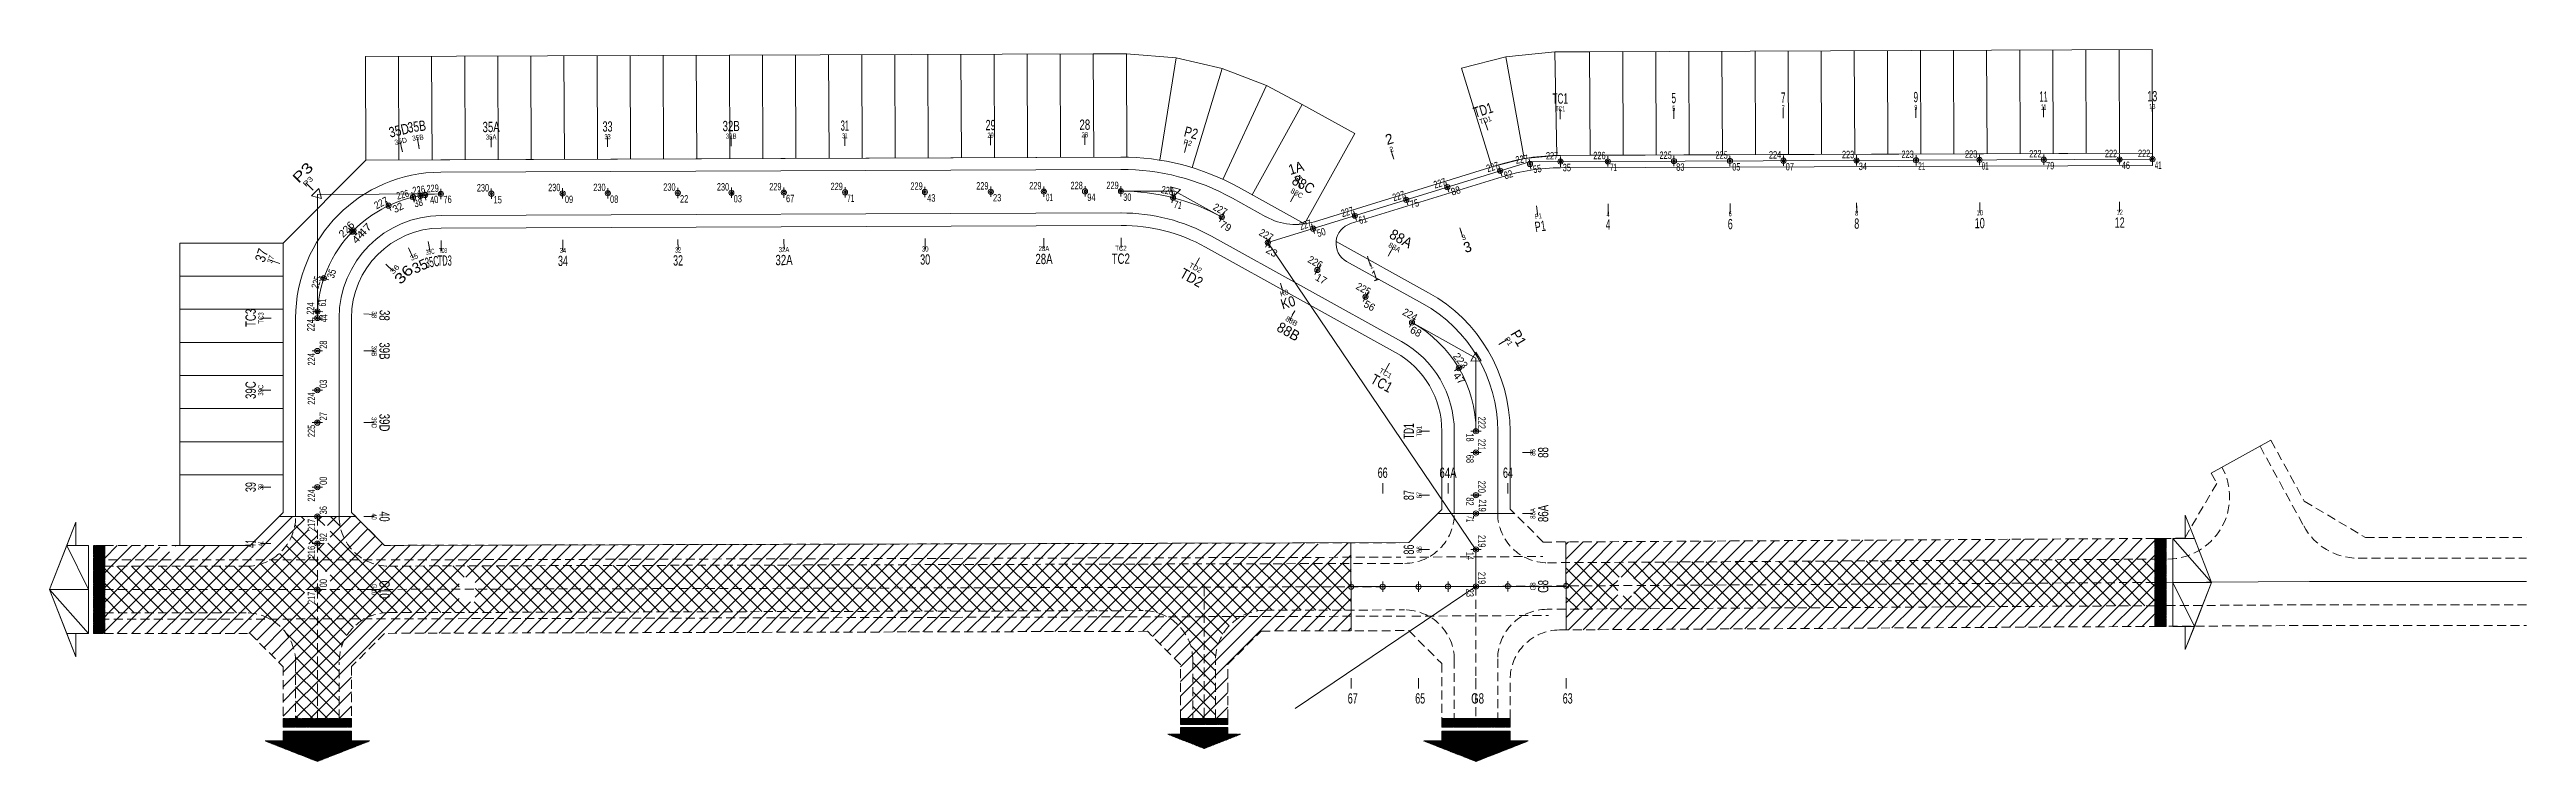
# Model space of a CAD drawing. Header units: metres. Extents: x 69935 to 70534, y 9700 to 9872.
import ezdxf
from ezdxf.enums import TextEntityAlignment as Align

# ---------------------------------------------------------------- set-up
doc = ezdxf.new("R2010")
doc.units = ezdxf.units.M
doc.header["$LTSCALE"] = 0.72
doc.linetypes.add('MEDIUM_DASHED', pattern=[4.5, 3, -1.5])
for name, color, linetype, lineweight in [('19', 7, 'Continuous', 13), ('2', 7, 'MEDIUM_DASHED', 13), ('22', 7, 'Continuous', 13), ('23', 7, 'Continuous', 13), ('24', 7, 'Continuous', 13), ('25', 7, 'MEDIUM_DASHED', 13), ('28', 7, 'Continuous', 13), ('3', 7, 'Continuous', 13), ('32', 7, 'Continuous', 13), ('38', 7, 'Continuous', 13), ('39', 7, 'Continuous', 13), ('40', 7, 'Continuous', 13), ('5', 7, 'Continuous', 13), ('6', 7, 'Continuous', 13)]:
    doc.layers.add(name, color=color, linetype=linetype, lineweight=lineweight)
doc.layers.add('31', color=7, linetype='Continuous')

msp = doc.modelspace()

# ---------------------------------------------------------------- texts
at = {"layer": '3'}
for s, rotation, width, p in [('TD1', 17.171, 0.75, (70281.9274, 9855.8114)), ('TC1', 0.224, 0.6, (70300.2101, 9858.5476)), ('5', 0.224, 0.6, (70327.6701, 9858.6622)), ('7', 0.224, 0.6, (70354.1401, 9858.7621)), ('9', 0.224, 0.6, (70386.1901, 9858.8923)), ('11', 0.224, 0.55, (70417.0901, 9859.004)), ('13', 0.224, 0.65, (70443.3701, 9859.1149)), ('35D', 13.232, 0.8, (70019.71, 9850.8779)), ('35B', 7.54, 0.75, (70023.8816, 9851.8014)), ('35A', 0.224, 0.7, (70041.7151, 9851.6681)), ('33', 0.224, 0.65, (70069.8701, 9851.7749)), ('32B', 0.224, 0.7, (70099.7551, 9851.8981)), ('31', 0.224, 0.55, (70127.2501, 9852.004)), ('29', 0.224, 0.65, (70162.4801, 9852.1349)), ('28', 0.224, 0.7, (70185.2701, 9852.225)), ('P2', 345.62, 0.8, (70210.6508, 9850.2944)), ('P3', 45.112, 1.3, (69997.0441, 9841.0114)), ('1A', 17.171, 0.9, (70236.7024, 9841.8392)), ('88C', 331.016, 0.9, (70237.4967, 9837.9336)), ('88A', 331.016, 0.95, (70261.1167, 9824.8613)), ('P1', 8.692, 0.65, (70295.5869, 9827.6944)), ('4', 0.224, 0.6, (70311.7901, 9828.0923)), ('6', 0.224, 0.65, (70341.3301, 9828.2123)), ('8', 0.224, 0.65, (70371.9151, 9828.3323)), ('10', 0.224, 0.65, (70401.6601, 9828.4449)), ('12', 0.224, 0.65, (70435.4951, 9828.5748)), ('37', 71.3, 0.85, (69987.3832, 9821.5158)), ('32', 0.224, 0.65, (70086.9151, 9819.4348)), ('32A', 0.224, 0.7, (70112.5401, 9819.5281)), ('30', 0.224, 0.65, (70146.6701, 9819.6649)), ('28A', 0.224, 0.7, (70175.4001, 9819.7781)), ('TC2', 0.224, 0.7, (70193.9651, 9819.8484)), ('36', 45.933, 1.3, (70021.4824, 9816.4191)), ('35C', 9.755, 0.55, (70027.639, 9819.0921)), ('TD3', 0.224, 0.5, (70030.4951, 9819.4061)), ('34', 0.224, 0.65, (70059.0801, 9819.3249)), ('TD2', 331.016, 0.9, (70210.4667, 9815.3925)), ('1', 17.171, 0.8, (70255.8124, 9815.8171)), ('K0', 17.171, 0.85, (70234.7574, 9809.3145)), ('TC3', 90, 0.7, (69984.81, 9806.795)), ('38', 266.963, 0.7, (70014.7095, 9807.471)), ('88B', 331.016, 0.95, (70233.8867, 9802.4168)), ('P1', 300.517, 0.95, (70289.0625, 9801.3072)), ('39B', 270, 0.7, (70014.7, 9798.805)), ('TC1', 331.016, 0.85, (70256.4417, 9789.9194)), ('39C', 90, 0.7, (69984.81, 9789.335)), ('39D', 270, 0.7, (70014.7, 9781.49)), ('TD1', 90, 0.6, (70264.84, 9779.42)), ('88', 90, 0.7, (70297.34, 9774.275)), ('39', 90, 0.65, (69984.81, 9765.915)), ('87', 90, 0.65, (70264.84, 9763.965)), ('40', 270, 0.65, (70014.7, 9758.79)), ('86A', 90, 0.7, (70297.34, 9759.54)), ('41', 90, 0.55, (69984.81, 9752.255)), ('86', 90, 0.65, (70264.84, 9750.815)), ('G10', 270, 0.7, (70014.7, 9741.165)), ('G8', 90, 0.7, (70297.34, 9741.91))]:
    msp.add_text(s, height=2.49, rotation=rotation, dxfattribs=dict(at, width=width)).set_placement(p, align=Align.CENTER)
for s, rotation, p in [('2', 17.171, (70259.2374, 9848.8042)), ('3', 17.171, (70278.1524, 9822.725)), ('35', 25.189, (70025.0001, 9818.1861))]:
    msp.add_text(s, height=2.49, rotation=rotation, dxfattribs=at).set_placement(p, align=Align.CENTER)
for s, width, p in [('66', 0.65, (70257.28, 9768.14)), ('64A', 0.7, (70273.08, 9768.14)), ('64', 0.65, (70287.57, 9768.14)), ('67', 0.65, (70250.04, 9713.62)), ('65', 0.65, (70266.35, 9713.62)), ('G8', 0.7, (70280.23, 9713.62)), ('63', 0.65, (70302.015, 9713.62))]:
    msp.add_text(s, height=2.49, dxfattribs=dict(at, width=width)).set_placement(p, align=Align.CENTER)
at = {"layer": '31'}
for s, rotation, width, p in [('227', 8.692, 0.7, (70292.5595, 9844.4719)), ('227', 0.224, 0.65, (70299.723, 9845.0898)), ('226', 0.224, 0.65, (70311.183, 9845.13)), ('225', 0.224, 0.65, (70327.173, 9845.2)), ('225', 0.224, 0.65, (70340.713, 9845.25)), ('224', 0.224, 0.65, (70353.643, 9845.3)), ('223', 0.224, 0.65, (70371.303, 9845.37)), ('223', 0.224, 0.65, (70385.703, 9845.43)), ('223', 0.224, 0.65, (70401.053, 9845.49)), ('222', 0.224, 0.65, (70416.593, 9845.5498)), ('222', 0.224, 0.65, (70434.883, 9845.6198)), ('222', 0.224, 0.65, (70442.883, 9845.6498)), ('227', 17.171, 0.75, (70272.7715, 9838.8989)), ('227', 17.171, 0.75, (70285.5515, 9842.8459)), ('227', 27.146, 0.85, (70017.0133, 9834.5456)), ('226', 14.426, 0.75, (70021.9841, 9836.0947)), ('226', 8.137, 0.7, (70025.8467, 9837.0398)), ('229', 3.114, 0.65, (70029.1028, 9837.2643)), ('230', 0.224, 0.65, (70041.223, 9837.3301)), ('230', 0.224, 0.65, (70058.463, 9837.4001)), ('230', 0.224, 0.65, (70069.383, 9837.4401)), ('230', 0.224, 0.65, (70086.303, 9837.5101)), ('230', 0.224, 0.65, (70099.263, 9837.5601)), ('229', 0.224, 0.65, (70111.933, 9837.61)), ('229', 0.224, 0.65, (70126.753, 9837.66)), ('229', 0.224, 0.65, (70146.063, 9837.74)), ('229', 0.224, 0.65, (70161.983, 9837.8)), ('229', 0.224, 0.65, (70174.793, 9837.85)), ('228', 0.224, 0.65, (70184.773, 9837.8901)), ('229', 0.224, 0.65, (70193.453, 9837.93)), ('228', 348.646, 0.75, (70206.5276, 9836.3922)), ('227', 331.016, 0.85, (70219.0526, 9831.3834)), ('227', 17.171, 0.75, (70262.8415, 9835.8259)), ('226', 46.723, 1.05, (70008.8323, 9829.1129)), ('227', 331.029, 0.85, (70230.183, 9825.2187)), ('227', 17.171, 0.75, (70240.3115, 9828.8659)), ('227', 17.171, 0.75, (70250.4215, 9831.9859)), ('225', 73.06, 0.75, (70000.7611, 9816.5285)), ('226', 331.016, 0.9, (70242.1326, 9818.6057)), ('224', 87.333, 0.65, (69999.0128, 9810.4767)), ('225', 331.016, 0.9, (70253.7926, 9812.1368)), ('224', 90, 0.65, (69999.02, 9806.5)), ('224', 331.016, 0.9, (70265.0326, 9805.9213)), ('224', 90, 0.65, (69999.16, 9798.26)), ('224', 90, 0.65, (69999.16, 9788.79)), ('225', 90, 0.65, (69999.16, 9780.95)), ('222', 270, 0.65, (70280.38, 9779.96)), ('221', 270, 0.55, (70280.38, 9774.81)), ('224', 90, 0.65, (69999.16, 9765.37)), ('220', 270, 0.65, (70280.38, 9764.51)), ('219', 268.004, 0.65, (70280.4788, 9760.0023)), ('217', 90, 0.65, (69999.16, 9758.25)), ('216', 90, 0.65, (69999.16, 9751.72)), ('219', 270, 0.65, (70280.38, 9751.36)), ('219', 270, 0.65, (70280.38, 9742.45)), ('217', 89.966, 0.65, (69999.1515, 9740.6289))]:
    msp.add_text(s, height=1.79, rotation=rotation, dxfattribs=dict(at, width=width)).set_placement(p, align=Align.RIGHT)
for s, rotation, width, p in [('82', 17.171, 0.8, (70286.9, 9840.26)), ('55', 8.692, 0.7, (70293.79, 9841.76)), ('35', 0.224, 0.6, (70300.81, 9842.22)), ('71', 0.224, 0.5, (70312.27, 9842.27)), ('83', 0.224, 0.6, (70328.26, 9842.33)), ('05', 0.224, 0.6, (70341.8, 9842.38)), ('07', 0.224, 0.6, (70354.73, 9842.43)), ('34', 0.224, 0.6, (70372.39, 9842.5)), ('21', 0.224, 0.5, (70386.79, 9842.56)), ('01', 0.224, 0.5, (70402.14, 9842.62)), ('79', 0.224, 0.6, (70417.68, 9842.68)), ('46', 0.224, 0.6, (70435.97, 9842.75)), ('41', 0.224, 0.5, (70443.97, 9842.78)), ('32', 27.146, 0.95, (70018.47, 9832.07)), ('38', 14.426, 0.8, (70023.3, 9833.47)), ('40', 8.137, 0.7, (70027.07, 9834.32)), ('76', 3.114, 0.65, (70030.24, 9834.45)), ('15', 0.224, 0.6, (70042.31, 9834.46)), ('09', 0.224, 0.6, (70059.55, 9834.53)), ('08', 0.224, 0.6, (70070.47, 9834.57)), ('22', 0.224, 0.6, (70087.39, 9834.64)), ('03', 0.224, 0.6, (70100.35, 9834.69)), ('67', 0.224, 0.6, (70113.02, 9834.74)), ('71', 0.224, 0.5, (70127.84, 9834.8)), ('43', 0.224, 0.6, (70147.15, 9834.87)), ('23', 0.224, 0.6, (70163.07, 9834.94)), ('01', 0.224, 0.5, (70175.88, 9834.99)), ('94', 0.224, 0.6, (70185.86, 9835.03)), ('30', 0.224, 0.6, (70194.54, 9835.06)), ('71', 348.646, 0.65, (70206.67, 9833.43)), ('75', 17.171, 0.8, (70264.2, 9833.24)), ('88', 17.171, 0.85, (70274.12, 9836.31)), ('47', 46.723, 1.25, (70010.71, 9826.24)), ('50', 17.171, 0.8, (70241.66, 9826.28)), ('61', 17.171, 0.7, (70251.78, 9829.4)), ('44', 47.544, 1.2, (70009.16, 9824.54)), ('35', 73.06, 0.8, (70003.67, 9816.2)), ('61', 87.333, 0.55, (70001.75, 9809.51)), ('44', 90, 0.6, (70002.11, 9805.73)), ('28', 90, 0.65, (70002.03, 9799.34)), ('47', 307.644, 1.1, (70274.17, 9792.8)), ('03', 90, 0.6, (70002.03, 9789.87)), ('27', 90, 0.6, (70002.03, 9782.03)), ('18', 270, 0.65, (70277.51, 9778.88)), ('68', 270, 0.6, (70277.51, 9773.73)), ('00', 90, 0.6, (70002.03, 9766.45)), ('82', 270, 0.6, (70277.51, 9763.43)), ('36', 90, 0.6, (70002.03, 9759.33)), ('71', 268.004, 0.5, (70277.57, 9759.08)), ('92', 90, 0.6, (70002.03, 9752.8)), ('14', 270, 0.6, (70277.51, 9750.28)), ('00', 89.966, 0.6, (70002.03, 9741.7)), ('23', 270, 0.6, (70277.51, 9741.37))]:
    msp.add_text(s, height=1.79, rotation=rotation, dxfattribs=dict(at, width=width)).set_placement(p)
for s, rotation, p in [('79', 331.016, (70217.75, 9828.83)), ('23', 331.029, (70228.87, 9822.67)), ('17', 331.016, (70240.82, 9816.05)), ('56', 331.016, (70252.49, 9809.59)), ('68', 331.016, (70263.72, 9803.36))]:
    msp.add_text(s, height=1.79, rotation=rotation, dxfattribs=at).set_placement(p)
msp.add_text('223', height=1.79, rotation=307.644, dxfattribs=at).set_placement((70276.6217, 9794.3232), align=Align.RIGHT)
at = {"layer": '38'}
for s, rotation, width, p in [('TC1', 0.224, 0.6, (70300.2176, 9856.6738)), ('5', 0.224, 0.6, (70327.6726, 9856.7811)), ('7', 0.224, 0.6, (70354.1426, 9856.8911)), ('9', 0.224, 0.6, (70386.2026, 9857.0111)), ('11', 0.224, 0.55, (70417.0926, 9857.132)), ('13', 0.224, 0.65, (70443.3876, 9857.2324)), ('TD1', 17.171, 0.75, (70282.297, 9853.9651)), ('35D', 13.232, 0.8, (70019.9831, 9848.8835)), ('35B', 7.54, 0.75, (70024.0886, 9849.7254)), ('35A', 0.224, 0.7, (70041.7126, 9849.854)), ('33', 0.224, 0.65, (70069.8776, 9849.9625)), ('32B', 0.224, 0.7, (70099.7526, 9850.084)), ('31', 0.224, 0.55, (70127.2426, 9850.192)), ('29', 0.224, 0.65, (70162.4776, 9850.3225)), ('28', 0.224, 0.7, (70185.2626, 9850.4125)), ('P2', 345.62, 0.85, (70210.021, 9848.5021)), ('P3', 45.112, 1.3, (69997.8688, 9839.3124)), ('1A', 17.171, 0.9, (70237.062, 9839.9833)), ('88C', 331.016, 0.9, (70236.2446, 9836.3661)), ('P1', 8.692, 0.65, (70295.0163, 9830.7719)), ('4', 0.224, 0.6, (70311.7826, 9831.2211)), ('6', 0.224, 0.65, (70341.3126, 9831.3411)), ('8', 0.224, 0.65, (70371.8976, 9831.4612)), ('10', 0.224, 0.7, (70401.6526, 9831.5725)), ('12', 0.224, 0.65, (70435.4876, 9831.7024)), ('35C', 9.755, 0.55, (70027.0699, 9822.1561)), ('TD3', 0.224, 0.5, (70030.0526, 9822.4531)), ('34', 0.224, 0.65, (70059.0676, 9822.4625)), ('32', 0.224, 0.65, (70086.9076, 9822.5724)), ('32A', 0.224, 0.7, (70112.5276, 9822.6741)), ('30', 0.224, 0.7, (70146.6626, 9822.8125)), ('28A', 0.224, 0.7, (70175.3876, 9822.9241)), ('TC2', 0.224, 0.7, (70194.0026, 9822.9942)), ('88A', 331.016, 0.95, (70259.8546, 9823.2927)), ('37', 71.3, 0.9, (69989.0027, 9820.7462)), ('36', 45.933, 1.3, (70018.8555, 9818.1038)), ('TD2', 331.016, 0.9, (70211.7096, 9818.3433)), ('1', 17.171, 0.8, (70254.702, 9818.7488)), ('K0', 17.171, 0.9, (70233.662, 9812.2433)), ('TC3', 90, 0.7, (69986.69, 9806.77)), ('38', 266.963, 0.7, (70012.8449, 9807.6078)), ('88B', 331.016, 0.95, (70234.9496, 9805.4655)), ('39B', 270, 0.7, (70012.82, 9798.795)), ('P1', 300.517, 0.95, (70287.2205, 9800.8348)), ('TC1', 331.016, 0.85, (70257.6846, 9792.8704)), ('39C', 90, 0.7, (69986.63, 9789.33)), ('39D', 270, 0.7, (70012.82, 9781.49)), ('TD1', 90, 0.65, (70266.72, 9779.42)), ('88', 90, 0.7, (70294.22, 9774.27)), ('39', 90, 0.65, (69986.63, 9765.915)), ('87', 90, 0.65, (70266.72, 9763.97)), ('40', 270, 0.65, (70012.82, 9758.785)), ('86A', 90, 0.7, (70294.22, 9759.54)), ('41', 90, 0.55, (69986.63, 9752.26)), ('86', 90, 0.7, (70266.72, 9750.82)), ('G10', 270, 0.7, (70012.82, 9741.165)), ('G8', 90, 0.7, (70294.22, 9741.915))]:
    msp.add_text(s, height=1.24, rotation=rotation, dxfattribs=dict(at, width=width)).set_placement(p, align=Align.CENTER)
for s, rotation, p in [('2', 17.171, (70259.597, 9846.945)), ('35', 25.189, (70023.3561, 9820.9486)), ('3', 17.171, (70277.052, 9825.6527))]:
    msp.add_text(s, height=1.24, rotation=rotation, dxfattribs=at).set_placement(p, align=Align.CENTER)

# ---------------------------------------------------------------- hatches: boundary and pattern name
at = {"layer": '22'}
for points in [[(69941.3, 9751.78), (69941.3, 9751.78), (69944.33, 9751.78)], [(70448.3, 9753.52), (70448.3, 9753.52), (70451.33, 9753.52)], [(70448.3, 9732.27), (70448.3, 9732.27), (70451.33, 9732.27)], [(69941.3, 9730.53), (69941.3, 9730.53), (69944.33, 9730.53)]]:
    msp.add_hatch(color=256, dxfattribs=at).paths.add_polyline_path(points)

# ---------------------------------------------------------------- linework, layer by layer
at = {"layer": '19'}
for p, q in [((70341.25, 9845.96), (70341.26, 9843.46)), ((70354.18, 9846.01), (70354.19, 9843.51)), ((70371.84, 9846.08), (70371.85, 9843.58)), ((70386.24, 9846.14), (70386.25, 9843.64)), ((70401.59, 9846.2), (70401.6, 9843.7)), ((70417.13, 9846.26), (70417.14, 9843.76)), ((70435.42, 9846.33), (70435.43, 9843.83)), ((70443.42, 9846.36), (70443.43, 9843.86)), ((70285.33, 9843.52), (70286.07, 9841.13)), ((70292.72, 9845.21), (70293.09, 9842.74)), ((70300.26, 9845.8), (70300.27, 9843.3)), ((70311.72, 9845.85), (70311.73, 9843.35)), ((70327.71, 9845.91), (70327.72, 9843.41)), ((70017.46, 9832.76), (70016.39, 9835.02)), ((70023.11, 9834.73), (70022.54, 9837.17)), ((70024.82, 9835.08), (70024.4, 9837.54)), ((70025.92, 9835.25), (70025.59, 9837.72)), ((70029.58, 9835.49), (70029.57, 9837.99)), ((70041.77, 9835.54), (70041.76, 9838.04)), ((70059.01, 9835.61), (70059, 9838.11)), ((70069.93, 9835.65), (70069.92, 9838.15)), ((70086.85, 9835.72), (70086.84, 9838.22)), ((70099.81, 9835.77), (70099.8, 9838.27)), ((70112.48, 9835.82), (70112.47, 9838.32)), ((70127.3, 9835.88), (70127.29, 9838.38)), ((70146.61, 9835.95), (70146.6, 9838.45)), ((70162.53, 9836.01), (70162.52, 9838.51)), ((70175.34, 9836.06), (70175.33, 9838.56)), ((70185.32, 9836.1), (70185.31, 9838.6)), ((70194, 9836.14), (70193.99, 9838.64)), ((70206.29, 9834.61), (70206.91, 9837.03)), ((70262.63, 9836.5), (70263.37, 9834.11)), ((70272.55, 9839.57), (70273.28, 9837.18)), ((70009.04, 9826.74), (70007.24, 9828.48)), ((70009.33, 9827.04), (70007.55, 9828.8)), ((70217.8, 9830.03), (70219.01, 9832.22)), ((70240.09, 9829.54), (70240.83, 9827.15)), ((70250.21, 9832.67), (70250.95, 9830.28)), ((70228.92, 9823.87), (70230.13, 9826.06)), ((70229.16, 9826.16), (70229.9, 9823.77)), ((70002.46, 9815.97), (70000.1, 9816.77)), ((70240.87, 9817.26), (70242.08, 9819.44)), ((70252.54, 9810.79), (70253.75, 9812.98)), ((70000.95, 9806.75), (69998.45, 9806.75)), ((70000.99, 9808.27), (69998.49, 9808.4)), ((70263.77, 9804.57), (70264.98, 9806.76)), ((70000.95, 9798.8), (69998.45, 9798.8)), ((70274.61, 9794.02), (70276.76, 9795.29)), ((70000.95, 9789.33), (69998.45, 9789.33)), ((70000.95, 9781.49), (69998.45, 9781.49)), ((70278.59, 9779.42), (70281.09, 9779.42)), ((70278.59, 9774.27), (70281.09, 9774.27)), ((70000.95, 9765.91), (69998.45, 9765.91)), ((70278.59, 9763.97), (70281.09, 9763.97)), ((70000.95, 9758.79), (69998.45, 9758.79)), ((70278.59, 9759.54), (70281.09, 9759.54)), ((70000.95, 9752.26), (69998.45, 9752.26)), ((70278.59, 9750.82), (70281.09, 9750.82)), ((70000.95, 9741.16), (69998.45, 9741.16)), ((70249.65, 9740.58), (70249.65, 9743.08)), ((70257.28, 9740.58), (70257.28, 9743.08)), ((70265.96, 9740.58), (70265.96, 9743.08)), ((70273.08, 9740.64), (70273.08, 9743.14)), ((70278.59, 9741.91), (70281.09, 9741.91)), ((70287.57, 9740.7), (70287.57, 9743.2)), ((70301.62, 9740.79), (70301.62, 9743.29))]:
    msp.add_line(p, q, dxfattribs=at)
for centre in [(70285.6987, 9842.3238), (70292.9044, 9843.9783), (70300.2654, 9844.5522), (70311.7253, 9844.5969), (70327.7152, 9844.6593), (70341.2551, 9844.7121), (70354.185, 9844.7626), (70371.8448, 9844.8315), (70386.2447, 9844.8877), (70401.5946, 9844.9476), (70417.1345, 9845.0082), (70435.4243, 9845.0796), (70443.4243, 9845.1108), (70016.9256, 9833.8925), (70022.8263, 9835.9485), (70024.6095, 9836.3111), (70025.7563, 9836.4855), (70029.5749, 9836.7446), (70041.7648, 9836.7923), (70059.0047, 9836.8597), (70069.9246, 9836.9023), (70086.8445, 9836.9684), (70099.8044, 9837.0191), (70112.4743, 9837.0686), (70127.2942, 9837.1265), (70146.604, 9837.202), (70162.5239, 9837.2642), (70175.3338, 9837.3142), (70185.3137, 9837.3532), (70193.9936, 9837.3871), (70206.6024, 9835.8215), (70262.9978, 9835.3091), (70272.9151, 9838.3736), (70008.1392, 9827.611), (70008.4405, 9827.9178), (70218.4089, 9831.1273), (70240.4593, 9828.3446), (70250.5772, 9831.4711), (70229.527, 9824.9684), (70229.5292, 9824.9672), (70001.2799, 9816.3662), (70241.4761, 9818.3491), (70253.1453, 9811.885), (69999.6964, 9806.7491), (69999.7385, 9808.3384), (70264.3771, 9805.663), (69999.6964, 9798.7991), (70275.685, 9794.6537), (69999.6964, 9789.3291), (69999.6964, 9781.4891), (70279.8411, 9779.4186), (70279.8411, 9774.2686), (69999.6964, 9765.9091), (70279.8411, 9763.9686), (69999.6964, 9758.7891), (70279.8411, 9759.5386), (69999.6964, 9752.2591), (70279.8411, 9750.8186), (69999.6964, 9741.1591), (70249.6511, 9741.8309), (70257.2811, 9741.8309), (70265.9611, 9741.8309), (70273.0811, 9741.8905), (70279.8411, 9741.9086), (70287.5711, 9741.9545), (70301.6211, 9742.0379)]:
    msp.add_circle(centre, 0.625, dxfattribs=at)
at = {"layer": '2', "linetype": 'Continuous'}
msp.add_line((70457.58, 9769.3), (70472.05, 9777.23), dxfattribs=at)
at = {"layer": '2'}
for p, q in [((70469.42, 9775.79), (70479.98, 9756.52)), ((70444, 9748.51), (70447.15, 9748.53)), ((70493.14, 9748.73), (70533.84, 9748.73))]:
    msp.add_line(p, q, dxfattribs=at)
at = {"layer": '2', "linetype": 'Continuous'}
for points in [[(70236.12, 9712.39), (70279.84, 9741.91), (70279.84, 9750.72), (70229.53, 9824.97), (70292.82, 9844.52), (70443.42, 9845.11)], [(70444.03, 9742.88), (70481.35, 9743.11), (70533.84, 9743.11)]]:
    msp.add_lwpolyline(points, dxfattribs=at)
at = {"layer": '2'}
for points in [[(70472.05, 9777.23), (70480.13, 9762.5), (70494.93, 9753.73), (70533.84, 9753.73)], [(70457.58, 9769.3), (70458.95, 9766.79), (70451.17, 9753.55), (70443.97, 9753.51)], [(70533.84, 9737.48), (70481.37, 9737.48), (70444.07, 9737.26)], [(70444.1, 9732.26), (70481.38, 9732.48), (70533.84, 9732.48)]]:
    msp.add_lwpolyline(points, dxfattribs=at)
for centre, start, end in [((70447.0597, 9763.5268), 270.34018, 28.73312), ((70493.1353, 9763.73), 208.73312, 270)]:
    msp.add_arc(centre, 15, start, end, dxfattribs=at)
at = {"layer": '22'}
for p, q in [((69941.3, 9757.41), (69939.09, 9751.78)), ((69941.3, 9751.78), (69941.3, 9757.41)), ((70451.33, 9759.15), (70451.33, 9753.52)), ((70453.54, 9753.52), (70451.33, 9759.15)), ((69939.09, 9751.78), (69934.94, 9741.16)), ((69941.3, 9751.78), (69944.33, 9751.78)), ((69944.33, 9751.78), (69944.33, 9741.16)), ((69945.54, 9749.04), (69948.28, 9751.78)), ((69945.54, 9749.22), (69948.1, 9751.78)), ((69945.54, 9749.41), (69947.92, 9751.78)), ((69945.54, 9749.59), (69947.73, 9751.78)), ((69945.54, 9749.78), (69947.55, 9751.78)), ((69945.54, 9749.96), (69947.36, 9751.78)), ((69945.54, 9750.15), (69947.18, 9751.78)), ((69945.54, 9750.33), (69946.99, 9751.78)), ((69945.54, 9750.52), (69946.81, 9751.78)), ((69945.54, 9750.7), (69946.62, 9751.78)), ((69945.54, 9750.89), (69946.44, 9751.78)), ((69945.54, 9751.07), (69946.25, 9751.78)), ((69945.54, 9751.26), (69946.07, 9751.78)), ((69945.54, 9751.44), (69945.88, 9751.78)), ((69945.54, 9751.63), (69945.7, 9751.78)), ((69945.54, 9751.72), (69948.28, 9748.97)), ((69945.54, 9748.85), (69948.28, 9751.6)), ((69945.54, 9751.53), (69948.28, 9748.79)), ((69945.54, 9748.67), (69948.28, 9751.41)), ((69945.54, 9751.35), (69948.28, 9748.6)), ((69945.54, 9748.48), (69948.28, 9751.23)), ((69945.54, 9751.16), (69948.28, 9748.42)), ((69945.54, 9748.3), (69948.28, 9751.04)), ((69945.54, 9750.98), (69948.28, 9748.24)), ((69945.54, 9748.11), (69948.28, 9750.86)), ((69945.54, 9750.79), (69948.28, 9748.05)), ((69945.54, 9747.93), (69948.28, 9750.67)), ((69945.54, 9750.61), (69948.28, 9747.87)), ((69945.54, 9747.74), (69948.28, 9750.49)), ((69945.54, 9750.42), (69948.28, 9747.68)), ((69945.54, 9747.56), (69948.28, 9750.3)), ((69945.54, 9750.24), (69948.28, 9747.5)), ((69945.54, 9747.37), (69948.28, 9750.12)), ((69945.66, 9751.78), (69948.28, 9749.16)), ((69945.84, 9751.78), (69948.28, 9749.34)), ((69946.03, 9751.78), (69948.28, 9749.53)), ((69946.21, 9751.78), (69948.28, 9749.71)), ((69946.4, 9751.78), (69948.28, 9749.9)), ((69946.58, 9751.78), (69948.28, 9750.08)), ((69946.77, 9751.78), (69948.28, 9750.27)), ((69946.95, 9751.78), (69948.28, 9750.45)), ((69947.14, 9751.78), (69948.28, 9750.64)), ((69947.32, 9751.78), (69948.28, 9750.82)), ((69947.51, 9751.78), (69948.28, 9751.01)), ((69947.69, 9751.78), (69948.28, 9751.19)), ((69947.88, 9751.78), (69948.28, 9751.38)), ((69948.06, 9751.78), (69948.28, 9751.56)), ((69948.25, 9751.78), (69948.28, 9751.75)), ((70444.01, 9753.51), (70443.97, 9753.47)), ((70444.19, 9753.51), (70443.97, 9753.29)), ((70444.38, 9753.51), (70443.97, 9753.1)), ((70444.56, 9753.51), (70443.97, 9752.92)), ((70444.75, 9753.51), (70443.97, 9752.73)), ((70444.93, 9753.51), (70443.97, 9752.55)), ((70445.12, 9753.51), (70443.97, 9752.36)), ((70445.3, 9753.51), (70443.97, 9752.18)), ((70445.49, 9753.51), (70443.97, 9751.99)), ((70445.67, 9753.51), (70443.97, 9751.81)), ((70445.86, 9753.51), (70443.97, 9751.62)), ((70446.04, 9753.51), (70443.97, 9751.44)), ((70446.23, 9753.51), (70443.97, 9751.25)), ((70446.41, 9753.51), (70443.97, 9751.07)), ((70446.6, 9753.51), (70443.97, 9750.88)), ((70446.72, 9750.76), (70443.97, 9753.5)), ((70446.72, 9753.44), (70443.97, 9750.7)), ((70446.72, 9750.57), (70443.97, 9753.32)), ((70446.72, 9753.26), (70443.97, 9750.51)), ((70446.72, 9750.39), (70443.97, 9753.13)), ((70446.72, 9753.07), (70443.97, 9750.33)), ((70446.72, 9750.21), (70443.97, 9752.95)), ((70446.72, 9752.89), (70443.97, 9750.14)), ((70446.72, 9750.02), (70443.97, 9752.76)), ((70446.72, 9752.7), (70443.97, 9749.96)), ((70446.72, 9749.84), (70443.97, 9752.58)), ((70446.72, 9752.52), (70443.97, 9749.77)), ((70446.72, 9749.65), (70443.97, 9752.39)), ((70446.72, 9752.33), (70443.97, 9749.59)), ((70446.72, 9749.47), (70443.97, 9752.21)), ((70446.72, 9752.15), (70443.97, 9749.4)), ((70446.72, 9749.28), (70443.97, 9752.02)), ((70446.72, 9751.96), (70443.97, 9749.22)), ((70446.72, 9749.1), (70443.97, 9751.84)), ((70446.72, 9751.78), (70443.97, 9749.03)), ((70446.72, 9748.91), (70443.97, 9751.65)), ((70446.72, 9751.59), (70443.97, 9748.85)), ((70446.72, 9748.73), (70443.97, 9751.47)), ((70446.72, 9751.41), (70443.97, 9748.66)), ((70446.72, 9748.54), (70443.97, 9751.29)), ((70446.72, 9751.22), (70443.97, 9748.48)), ((70446.72, 9748.36), (70443.97, 9751.1)), ((70446.72, 9751.04), (70443.97, 9748.29)), ((70446.72, 9748.17), (70443.97, 9750.92)), ((70446.72, 9750.85), (70443.97, 9748.11)), ((70446.72, 9747.99), (70443.97, 9750.73)), ((70446.72, 9750.67), (70443.97, 9747.92)), ((70446.72, 9747.8), (70443.97, 9750.55)), ((70446.72, 9750.48), (70443.97, 9747.74)), ((70446.72, 9747.62), (70443.97, 9750.36)), ((70446.72, 9750.3), (70443.97, 9747.55)), ((70446.72, 9747.43), (70443.97, 9750.18)), ((70446.72, 9750.11), (70443.97, 9747.37)), ((70446.72, 9750.94), (70444.15, 9753.51)), ((70446.72, 9751.13), (70444.34, 9753.51)), ((70446.72, 9751.31), (70444.52, 9753.51)), ((70446.72, 9751.5), (70444.71, 9753.51)), ((70446.72, 9751.68), (70444.89, 9753.51)), ((70446.72, 9751.87), (70445.08, 9753.51)), ((70446.72, 9752.05), (70445.26, 9753.51)), ((70446.72, 9752.24), (70445.45, 9753.51)), ((70446.72, 9752.42), (70445.63, 9753.51)), ((70446.72, 9752.61), (70445.82, 9753.51)), ((70446.72, 9752.79), (70446, 9753.51)), ((70446.72, 9752.98), (70446.19, 9753.51)), ((70446.72, 9753.16), (70446.37, 9753.51)), ((70446.72, 9753.35), (70446.56, 9753.51)), ((70448.3, 9753.52), (70451.33, 9753.52)), ((70448.3, 9753.52), (70448.3, 9742.9)), ((70453.54, 9753.52), (70457.69, 9742.9)), ((69945.54, 9750.05), (69948.28, 9747.31)), ((69945.54, 9747.19), (69948.28, 9749.93)), ((69945.54, 9749.87), (69948.28, 9747.13)), ((69945.54, 9747), (69948.28, 9749.75)), ((69945.54, 9749.68), (69948.28, 9746.94)), ((69945.54, 9746.82), (69948.28, 9749.56)), ((69945.54, 9749.5), (69948.28, 9746.76)), ((69945.54, 9746.63), (69948.28, 9749.38)), ((69945.54, 9749.32), (69948.28, 9746.57)), ((69945.54, 9746.45), (69948.28, 9749.19)), ((69945.54, 9749.13), (69948.28, 9746.39)), ((69945.54, 9746.26), (69948.28, 9749.01)), ((69945.54, 9748.95), (69948.28, 9746.2)), ((69945.54, 9746.08), (69948.28, 9748.82)), ((69945.54, 9748.76), (69948.28, 9746.02)), ((69945.54, 9745.89), (69948.28, 9748.64)), ((69945.54, 9748.58), (69948.28, 9745.83)), ((69945.54, 9745.71), (69948.28, 9748.45)), ((69945.54, 9748.39), (69948.28, 9745.65)), ((69945.54, 9745.52), (69948.28, 9748.27)), ((69945.54, 9748.21), (69948.28, 9745.46)), ((69945.54, 9745.34), (69948.28, 9748.08)), ((69945.54, 9748.02), (69948.28, 9745.28)), ((69945.54, 9745.15), (69948.28, 9747.9)), ((69945.54, 9747.84), (69948.28, 9745.09)), ((69945.54, 9744.97), (69948.28, 9747.71)), ((69945.54, 9747.65), (69948.28, 9744.91)), ((69945.54, 9744.78), (69948.28, 9747.53)), ((69945.54, 9747.47), (69948.28, 9744.72)), ((69945.54, 9744.6), (69948.28, 9747.34)), ((69945.54, 9747.28), (69948.28, 9744.54)), ((69945.54, 9744.41), (69948.28, 9747.16)), ((69945.54, 9747.1), (69948.28, 9744.35)), ((69945.54, 9744.23), (69948.28, 9746.97)), ((69945.54, 9746.91), (69948.28, 9744.17)), ((69945.54, 9744.04), (69948.28, 9746.79)), ((69945.54, 9746.73), (69948.28, 9743.98)), ((69945.54, 9743.86), (69948.28, 9746.6)), ((69945.54, 9746.54), (69948.28, 9743.8)), ((69945.54, 9743.67), (69948.28, 9746.42)), ((69945.54, 9746.36), (69948.28, 9743.61)), ((69945.54, 9743.49), (69948.28, 9746.23)), ((69945.54, 9746.17), (69948.28, 9743.43)), ((69945.54, 9743.3), (69948.28, 9746.05)), ((69945.54, 9745.99), (69948.28, 9743.24)), ((69945.54, 9743.12), (69948.28, 9745.86)), ((69945.54, 9745.8), (69948.28, 9743.06)), ((69945.54, 9742.93), (69948.28, 9745.68)), ((69945.54, 9745.62), (69948.28, 9742.87)), ((69945.54, 9742.75), (69948.28, 9745.49)), ((69945.54, 9745.43), (69948.28, 9742.69)), ((69945.54, 9742.56), (69948.28, 9745.31)), ((69945.54, 9745.25), (69948.28, 9742.5)), ((69945.54, 9742.38), (69948.28, 9745.12)), ((69945.54, 9745.06), (69948.28, 9742.32)), ((69945.54, 9742.19), (69948.28, 9744.94)), ((69945.54, 9744.88), (69948.28, 9742.13)), ((69945.54, 9742.01), (69948.28, 9744.75)), ((69945.54, 9744.69), (69948.28, 9741.95)), ((69945.54, 9741.82), (69948.28, 9744.57)), ((69945.54, 9744.51), (69948.28, 9741.76)), ((69945.54, 9741.64), (69948.28, 9744.38)), ((69945.54, 9744.32), (69948.28, 9741.58)), ((69945.54, 9741.46), (69948.28, 9744.2)), ((69945.54, 9744.14), (69948.28, 9741.39)), ((70446.72, 9747.25), (70443.97, 9749.99)), ((70446.72, 9749.93), (70443.97, 9747.18)), ((70446.72, 9747.06), (70443.97, 9749.81)), ((70446.72, 9749.74), (70443.97, 9747)), ((70446.72, 9746.88), (70443.97, 9749.62)), ((70446.72, 9749.56), (70443.97, 9746.82)), ((70446.72, 9746.69), (70443.97, 9749.44)), ((70446.72, 9749.37), (70443.97, 9746.63)), ((70446.72, 9746.51), (70443.97, 9749.25)), ((70446.72, 9749.19), (70443.97, 9746.45)), ((70446.72, 9746.32), (70443.97, 9749.07)), ((70446.72, 9749), (70443.97, 9746.26)), ((70446.72, 9746.14), (70443.97, 9748.88)), ((70446.72, 9748.82), (70443.97, 9746.08)), ((70446.72, 9745.95), (70443.97, 9748.7)), ((70446.72, 9748.63), (70443.97, 9745.89)), ((70446.72, 9745.77), (70443.97, 9748.51)), ((70446.72, 9748.45), (70443.97, 9745.71)), ((70446.72, 9745.58), (70443.97, 9748.33)), ((70446.72, 9748.26), (70443.97, 9745.52)), ((70446.72, 9745.4), (70443.97, 9748.14)), ((70446.72, 9748.08), (70443.97, 9745.34)), ((70446.72, 9745.21), (70443.97, 9747.96)), ((70446.72, 9747.9), (70443.97, 9745.15)), ((70446.72, 9745.03), (70443.97, 9747.77)), ((70446.72, 9747.71), (70443.97, 9744.97)), ((70446.72, 9744.84), (70443.97, 9747.59)), ((70446.72, 9747.53), (70443.97, 9744.78)), ((70446.72, 9744.66), (70443.97, 9747.4)), ((70446.72, 9747.34), (70443.97, 9744.6)), ((70446.72, 9744.47), (70443.97, 9747.22)), ((70446.72, 9747.16), (70443.97, 9744.41)), ((70446.72, 9744.29), (70443.97, 9747.03)), ((70446.72, 9746.97), (70443.97, 9744.23)), ((70446.72, 9744.1), (70443.97, 9746.85)), ((70446.72, 9746.79), (70443.97, 9744.04)), ((70446.72, 9743.92), (70443.97, 9746.66)), ((70446.72, 9746.6), (70443.97, 9743.86)), ((70446.72, 9743.73), (70443.97, 9746.48)), ((70446.72, 9746.42), (70443.97, 9743.67)), ((70446.72, 9743.55), (70443.97, 9746.29)), ((70446.72, 9746.23), (70443.97, 9743.49)), ((70446.72, 9743.36), (70443.97, 9746.11)), ((70446.72, 9746.05), (70443.97, 9743.3)), ((70446.72, 9743.18), (70443.97, 9745.92)), ((70446.72, 9745.86), (70443.97, 9743.12)), ((70446.72, 9742.99), (70443.97, 9745.74)), ((70446.72, 9745.68), (70443.97, 9742.93)), ((70446.72, 9742.81), (70443.97, 9745.55)), ((70446.72, 9745.49), (70443.97, 9742.75)), ((70446.72, 9742.62), (70443.97, 9745.37)), ((70446.72, 9745.31), (70443.97, 9742.56)), ((70446.72, 9742.44), (70443.97, 9745.18)), ((70446.72, 9745.12), (70443.97, 9742.38)), ((70446.72, 9742.25), (70443.97, 9745)), ((70446.72, 9744.94), (70443.97, 9742.19)), ((70446.72, 9742.07), (70443.97, 9744.81)), ((70446.72, 9744.75), (70443.97, 9742.01)), ((70446.72, 9741.88), (70443.97, 9744.63)), ((70446.72, 9744.57), (70443.97, 9741.82)), ((70446.72, 9741.7), (70443.97, 9744.44)), ((70446.72, 9744.38), (70443.97, 9741.64)), ((70446.72, 9741.51), (70443.97, 9744.26)), ((70446.72, 9744.2), (70443.97, 9741.45)), ((69934.94, 9741.16), (69939.09, 9730.53)), ((69944.33, 9741.16), (69944.33, 9730.53)), ((69945.54, 9741.27), (69948.28, 9744.01)), ((69945.54, 9743.95), (69948.28, 9741.21)), ((69945.54, 9741.09), (69948.28, 9743.83)), ((69945.54, 9743.77), (69948.28, 9741.02)), ((69945.54, 9740.9), (69948.28, 9743.64)), ((69945.54, 9743.58), (69948.28, 9740.84)), ((69945.54, 9740.72), (69948.28, 9743.46)), ((69945.54, 9743.4), (69948.28, 9740.65)), ((69945.54, 9740.53), (69948.28, 9743.27)), ((69945.54, 9743.21), (69948.28, 9740.47)), ((69945.54, 9740.35), (69948.28, 9743.09)), ((69945.54, 9743.03), (69948.28, 9740.28)), ((69945.54, 9740.16), (69948.28, 9742.9)), ((69945.54, 9742.84), (69948.28, 9740.1)), ((69945.54, 9739.98), (69948.28, 9742.72)), ((69945.54, 9742.66), (69948.28, 9739.91)), ((69945.54, 9739.79), (69948.28, 9742.54)), ((69945.54, 9742.47), (69948.28, 9739.73)), ((69945.54, 9739.61), (69948.28, 9742.35)), ((69945.54, 9742.29), (69948.28, 9739.54)), ((69945.54, 9739.42), (69948.28, 9742.17)), ((69945.54, 9742.1), (69948.28, 9739.36)), ((69945.54, 9739.24), (69948.28, 9741.98)), ((69945.54, 9741.92), (69948.28, 9739.17)), ((69945.54, 9739.05), (69948.28, 9741.8)), ((69945.54, 9741.73), (69948.28, 9738.99)), ((69945.54, 9738.87), (69948.28, 9741.61)), ((69945.54, 9741.55), (69948.28, 9738.8)), ((69945.54, 9738.68), (69948.28, 9741.43)), ((69945.54, 9741.36), (69948.28, 9738.62)), ((69945.54, 9738.5), (69948.28, 9741.24)), ((69945.54, 9741.18), (69948.28, 9738.43)), ((69945.54, 9738.31), (69948.28, 9741.06)), ((69945.54, 9740.99), (69948.28, 9738.25)), ((69945.54, 9738.13), (69948.28, 9740.87)), ((69945.54, 9740.81), (69948.28, 9738.07)), ((69945.54, 9737.94), (69948.28, 9740.69)), ((69945.54, 9740.62), (69948.28, 9737.88)), ((69945.54, 9737.76), (69948.28, 9740.5)), ((69945.54, 9740.44), (69948.28, 9737.7)), ((69945.54, 9737.57), (69948.28, 9740.32)), ((69945.54, 9740.25), (69948.28, 9737.51)), ((69945.54, 9737.39), (69948.28, 9740.13)), ((69945.54, 9740.07), (69948.28, 9737.33)), ((69945.54, 9737.2), (69948.28, 9739.95)), ((69945.54, 9739.88), (69948.28, 9737.14)), ((69945.54, 9737.02), (69948.28, 9739.76)), ((69945.54, 9739.7), (69948.28, 9736.96)), ((69945.54, 9736.83), (69948.28, 9739.58)), ((69945.54, 9739.51), (69948.28, 9736.77)), ((69945.54, 9736.65), (69948.28, 9739.39)), ((69945.54, 9739.33), (69948.28, 9736.59)), ((69945.54, 9736.46), (69948.28, 9739.21)), ((69945.54, 9739.15), (69948.28, 9736.4)), ((69945.54, 9736.28), (69948.28, 9739.02)), ((69945.54, 9738.96), (69948.28, 9736.22)), ((69945.54, 9736.09), (69948.28, 9738.84)), ((69945.54, 9738.78), (69948.28, 9736.03)), ((69945.54, 9735.91), (69948.28, 9738.65)), ((69945.54, 9738.59), (69948.28, 9735.85)), ((69945.54, 9735.72), (69948.28, 9738.47)), ((69945.54, 9738.41), (69948.28, 9735.66)), ((69945.54, 9735.54), (69948.28, 9738.28)), ((69945.54, 9738.22), (69948.28, 9735.48)), ((70446.72, 9741.33), (70443.97, 9744.07)), ((70446.72, 9744.01), (70443.97, 9741.27)), ((70446.72, 9741.14), (70443.97, 9743.89)), ((70446.72, 9743.83), (70443.97, 9741.08)), ((70446.72, 9740.96), (70443.97, 9743.7)), ((70446.72, 9743.64), (70443.97, 9740.9)), ((70446.72, 9740.77), (70443.97, 9743.52)), ((70446.72, 9743.46), (70443.97, 9740.71)), ((70446.72, 9740.59), (70443.97, 9743.33)), ((70446.72, 9743.27), (70443.97, 9740.53)), ((70446.72, 9740.4), (70443.97, 9743.15)), ((70446.72, 9743.09), (70443.97, 9740.34)), ((70446.72, 9740.22), (70443.97, 9742.96)), ((70446.72, 9742.9), (70443.97, 9740.16)), ((70446.72, 9740.04), (70443.97, 9742.78)), ((70446.72, 9742.72), (70443.97, 9739.97)), ((70446.72, 9739.85), (70443.97, 9742.59)), ((70446.72, 9742.53), (70443.97, 9739.79)), ((70446.72, 9739.67), (70443.97, 9742.41)), ((70446.72, 9742.35), (70443.97, 9739.6)), ((70446.72, 9739.48), (70443.97, 9742.22)), ((70446.72, 9742.16), (70443.97, 9739.42)), ((70446.72, 9739.3), (70443.97, 9742.04)), ((70446.72, 9741.98), (70443.97, 9739.23)), ((70446.72, 9739.11), (70443.97, 9741.85)), ((70446.72, 9741.79), (70443.97, 9739.05)), ((70446.72, 9738.93), (70443.97, 9741.67)), ((70446.72, 9741.61), (70443.97, 9738.86)), ((70446.72, 9738.74), (70443.97, 9741.48)), ((70446.72, 9741.42), (70443.97, 9738.68)), ((70446.72, 9738.56), (70443.97, 9741.3)), ((70446.72, 9741.24), (70443.97, 9738.49)), ((70446.72, 9738.37), (70443.97, 9741.12)), ((70446.72, 9741.05), (70443.97, 9738.31)), ((70446.72, 9738.19), (70443.97, 9740.93)), ((70446.72, 9740.87), (70443.97, 9738.12)), ((70446.72, 9738), (70443.97, 9740.75)), ((70446.72, 9740.68), (70443.97, 9737.94)), ((70446.72, 9737.82), (70443.97, 9740.56)), ((70446.72, 9740.5), (70443.97, 9737.75)), ((70446.72, 9737.63), (70443.97, 9740.38)), ((70446.72, 9740.31), (70443.97, 9737.57)), ((70446.72, 9737.45), (70443.97, 9740.19)), ((70446.72, 9740.13), (70443.97, 9737.38)), ((70446.72, 9737.26), (70443.97, 9740.01)), ((70446.72, 9739.94), (70443.97, 9737.2)), ((70446.72, 9737.08), (70443.97, 9739.82)), ((70446.72, 9739.76), (70443.97, 9737.01)), ((70446.72, 9736.89), (70443.97, 9739.64)), ((70446.72, 9739.57), (70443.97, 9736.83)), ((70446.72, 9736.71), (70443.97, 9739.45)), ((70446.72, 9739.39), (70443.97, 9736.65)), ((70446.72, 9736.52), (70443.97, 9739.27)), ((70446.72, 9739.2), (70443.97, 9736.46)), ((70446.72, 9736.34), (70443.97, 9739.08)), ((70446.72, 9739.02), (70443.97, 9736.28)), ((70446.72, 9736.15), (70443.97, 9738.9)), ((70446.72, 9738.83), (70443.97, 9736.09)), ((70446.72, 9735.97), (70443.97, 9738.71)), ((70446.72, 9738.65), (70443.97, 9735.91)), ((70446.72, 9735.78), (70443.97, 9738.53)), ((70446.72, 9738.46), (70443.97, 9735.72)), ((70446.72, 9735.6), (70443.97, 9738.34)), ((70446.72, 9738.28), (70443.97, 9735.54)), ((70446.72, 9735.41), (70443.97, 9738.16)), ((70448.3, 9742.9), (70448.3, 9732.27)), ((70457.69, 9742.9), (70453.54, 9732.27)), ((69945.54, 9735.35), (69948.28, 9738.1)), ((69945.54, 9738.04), (69948.28, 9735.29)), ((69945.54, 9735.17), (69948.28, 9737.91)), ((69945.54, 9737.85), (69948.28, 9735.11)), ((69945.54, 9734.98), (69948.28, 9737.73)), ((69945.54, 9737.67), (69948.28, 9734.92)), ((69945.54, 9734.8), (69948.28, 9737.54)), ((69945.54, 9737.48), (69948.28, 9734.74)), ((69945.54, 9734.61), (69948.28, 9737.36)), ((69945.54, 9737.3), (69948.28, 9734.55)), ((69945.54, 9734.43), (69948.28, 9737.17)), ((69945.54, 9737.11), (69948.28, 9734.37)), ((69945.54, 9734.24), (69948.28, 9736.99)), ((69945.54, 9736.93), (69948.28, 9734.18)), ((69945.54, 9734.06), (69948.28, 9736.8)), ((69945.54, 9736.74), (69948.28, 9734)), ((69945.54, 9733.87), (69948.28, 9736.62)), ((69945.54, 9736.56), (69948.28, 9733.81)), ((69945.54, 9733.69), (69948.28, 9736.43)), ((69945.54, 9736.37), (69948.28, 9733.63)), ((69945.54, 9733.5), (69948.28, 9736.25)), ((69945.54, 9736.19), (69948.28, 9733.44)), ((69945.54, 9733.32), (69948.28, 9736.06)), ((69945.54, 9736), (69948.28, 9733.26)), ((69945.54, 9733.13), (69948.28, 9735.88)), ((69945.54, 9735.82), (69948.28, 9733.07)), ((69945.54, 9732.95), (69948.28, 9735.69)), ((69945.54, 9735.63), (69948.28, 9732.89)), ((69945.54, 9732.76), (69948.28, 9735.51)), ((69945.54, 9735.45), (69948.28, 9732.7)), ((69945.54, 9732.58), (69948.28, 9735.32)), ((69945.54, 9735.26), (69948.28, 9732.52)), ((69945.54, 9732.39), (69948.28, 9735.14)), ((69945.54, 9735.08), (69948.28, 9732.33)), ((69945.54, 9732.21), (69948.28, 9734.95)), ((69945.54, 9734.89), (69948.28, 9732.15)), ((69945.54, 9732.02), (69948.28, 9734.77)), ((69945.54, 9734.71), (69948.28, 9731.96)), ((69945.54, 9731.84), (69948.28, 9734.58)), ((69945.54, 9734.52), (69948.28, 9731.78)), ((69945.54, 9731.65), (69948.28, 9734.4)), ((69945.54, 9734.34), (69948.28, 9731.59)), ((69945.54, 9731.47), (69948.28, 9734.21)), ((69945.54, 9734.15), (69948.28, 9731.41)), ((69945.54, 9731.29), (69948.28, 9734.03)), ((69945.54, 9733.97), (69948.28, 9731.22)), ((69945.54, 9731.1), (69948.28, 9733.84)), ((69945.54, 9733.78), (69948.28, 9731.04)), ((69945.54, 9730.92), (69948.28, 9733.66)), ((69945.54, 9733.6), (69948.28, 9730.85)), ((69945.54, 9730.73), (69948.28, 9733.47)), ((69945.54, 9733.41), (69948.28, 9730.67)), ((69945.54, 9730.55), (69948.28, 9733.29)), ((69945.54, 9733.23), (69948.23, 9730.53)), ((69945.54, 9733.04), (69948.05, 9730.53)), ((69945.54, 9732.86), (69947.86, 9730.53)), ((69945.54, 9732.67), (69947.68, 9730.53)), ((69945.54, 9732.49), (69947.49, 9730.53)), ((69945.54, 9732.3), (69947.31, 9730.53)), ((69945.71, 9730.53), (69948.28, 9733.1)), ((69945.9, 9730.53), (69948.28, 9732.92)), ((69946.08, 9730.53), (69948.28, 9732.73)), ((69946.27, 9730.53), (69948.28, 9732.55)), ((69946.45, 9730.53), (69948.28, 9732.37)), ((69946.64, 9730.53), (69948.28, 9732.18)), ((70446.72, 9738.09), (70443.97, 9735.35)), ((70446.72, 9735.23), (70443.97, 9737.97)), ((70446.72, 9737.91), (70443.97, 9735.17)), ((70446.72, 9735.04), (70443.97, 9737.79)), ((70446.72, 9737.73), (70443.97, 9734.98)), ((70446.72, 9734.86), (70443.97, 9737.6)), ((70446.72, 9737.54), (70443.97, 9734.8)), ((70446.72, 9734.67), (70443.97, 9737.42)), ((70446.72, 9737.36), (70443.97, 9734.61)), ((70446.72, 9734.49), (70443.97, 9737.23)), ((70446.72, 9737.17), (70443.97, 9734.43)), ((70446.72, 9734.3), (70443.97, 9737.05)), ((70446.72, 9736.99), (70443.97, 9734.24)), ((70446.72, 9734.12), (70443.97, 9736.86)), ((70446.72, 9736.8), (70443.97, 9734.06)), ((70446.72, 9733.93), (70443.97, 9736.68)), ((70446.72, 9736.62), (70443.97, 9733.87)), ((70446.72, 9733.75), (70443.97, 9736.49)), ((70446.72, 9736.43), (70443.97, 9733.69)), ((70446.72, 9733.56), (70443.97, 9736.31)), ((70446.72, 9736.25), (70443.97, 9733.5)), ((70446.72, 9733.38), (70443.97, 9736.12)), ((70446.72, 9736.06), (70443.97, 9733.32)), ((70446.72, 9733.19), (70443.97, 9735.94)), ((70446.72, 9735.88), (70443.97, 9733.13)), ((70446.72, 9733.01), (70443.97, 9735.75)), ((70446.72, 9735.69), (70443.97, 9732.95)), ((70446.72, 9732.82), (70443.97, 9735.57)), ((70446.72, 9735.51), (70443.97, 9732.76)), ((70446.72, 9732.64), (70443.97, 9735.38)), ((70446.72, 9735.32), (70443.97, 9732.58)), ((70446.72, 9732.45), (70443.97, 9735.2)), ((70446.72, 9735.14), (70443.97, 9732.39)), ((70446.72, 9732.27), (70443.97, 9735.01)), ((70446.54, 9732.26), (70443.97, 9734.83)), ((70446.36, 9732.26), (70443.97, 9734.64)), ((70446.17, 9732.26), (70443.97, 9734.46)), ((70445.99, 9732.26), (70443.97, 9734.27)), ((70445.8, 9732.26), (70443.97, 9734.09)), ((70445.62, 9732.26), (70443.97, 9733.9)), ((70445.43, 9732.26), (70443.97, 9733.72)), ((70445.25, 9732.26), (70443.97, 9733.53)), ((70445.06, 9732.26), (70443.97, 9733.35)), ((70444.88, 9732.26), (70443.97, 9733.16)), ((70444.69, 9732.26), (70443.97, 9732.98)), ((70444.51, 9732.26), (70443.97, 9732.79)), ((70444.32, 9732.26), (70443.97, 9732.61)), ((70444.14, 9732.26), (70443.97, 9732.42)), ((70446.72, 9734.95), (70444.02, 9732.26)), ((70446.72, 9734.77), (70444.21, 9732.26)), ((70446.72, 9734.58), (70444.39, 9732.26)), ((70446.72, 9734.4), (70444.58, 9732.26)), ((70446.72, 9734.21), (70444.76, 9732.26)), ((70446.72, 9734.03), (70444.95, 9732.26)), ((70446.72, 9733.84), (70445.13, 9732.26)), ((70446.72, 9733.66), (70445.32, 9732.26)), ((70446.72, 9733.47), (70445.5, 9732.26)), ((70446.72, 9733.29), (70445.69, 9732.26)), ((70446.72, 9733.1), (70445.87, 9732.26)), ((70446.72, 9732.92), (70446.06, 9732.26)), ((70446.72, 9732.73), (70446.24, 9732.26)), ((70446.72, 9732.55), (70446.43, 9732.26)), ((70446.72, 9732.36), (70446.61, 9732.26)), ((70448.3, 9732.27), (70451.33, 9732.27)), ((69941.3, 9730.53), (69944.33, 9730.53)), ((69945.54, 9732.12), (69947.12, 9730.53)), ((69945.54, 9731.93), (69946.94, 9730.53)), ((69945.54, 9731.75), (69946.75, 9730.53)), ((69945.54, 9731.56), (69946.57, 9730.53)), ((69945.54, 9731.38), (69946.38, 9730.53)), ((69945.54, 9731.19), (69946.2, 9730.53)), ((69945.54, 9731.01), (69946.01, 9730.53)), ((69945.54, 9730.82), (69945.83, 9730.53)), ((69945.54, 9730.64), (69945.64, 9730.53)), ((69946.82, 9730.53), (69948.28, 9732)), ((69947.01, 9730.53), (69948.28, 9731.81)), ((69947.19, 9730.53), (69948.28, 9731.63)), ((69947.38, 9730.53), (69948.28, 9731.44)), ((69947.56, 9730.53), (69948.28, 9731.26)), ((69947.75, 9730.53), (69948.28, 9731.07)), ((69947.93, 9730.53), (69948.28, 9730.89)), ((69948.12, 9730.53), (69948.28, 9730.7)), ((69991.45, 9707.97), (69993.49, 9710.01)), ((69991.45, 9708.11), (69993.35, 9710.01)), ((69991.45, 9708.26), (69993.2, 9710.01)), ((69991.45, 9708.4), (69993.06, 9710.01)), ((69991.45, 9708.54), (69992.92, 9710.01)), ((69991.45, 9708.69), (69992.77, 9710.01)), ((69991.45, 9708.83), (69992.63, 9710.01)), ((69991.45, 9708.97), (69992.49, 9710.01)), ((69991.45, 9709.12), (69992.34, 9710.01)), ((69991.45, 9709.26), (69992.2, 9710.01)), ((69991.45, 9709.4), (69992.06, 9710.01)), ((69991.45, 9709.55), (69991.91, 9710.01)), ((69991.45, 9709.69), (69991.77, 9710.01)), ((69991.45, 9709.83), (69991.62, 9710.01)), ((69991.45, 9709.98), (69991.48, 9710.01)), ((69993.44, 9707.88), (69991.45, 9709.87)), ((69993.3, 9707.88), (69991.45, 9709.72)), ((69993.16, 9707.88), (69991.45, 9709.58)), ((69993.01, 9707.88), (69991.45, 9709.44)), ((69992.87, 9707.88), (69991.45, 9709.29)), ((69992.73, 9707.88), (69991.45, 9709.15)), ((69992.58, 9707.88), (69991.45, 9709)), ((69992.44, 9707.88), (69991.45, 9708.86)), ((69992.29, 9707.88), (69991.45, 9708.72)), ((69992.15, 9707.88), (69991.45, 9708.57)), ((69992.01, 9707.88), (69991.45, 9708.43)), ((69991.86, 9707.88), (69991.45, 9708.29)), ((69993.59, 9707.88), (69991.46, 9710.01)), ((69991.5, 9707.88), (69993.63, 9710.01)), ((69993.73, 9707.88), (69991.6, 9710.01)), ((69991.65, 9707.88), (69993.78, 9710.01)), ((69993.87, 9707.88), (69991.74, 9710.01)), ((69991.79, 9707.88), (69993.92, 9710.01)), ((69994.02, 9707.88), (69991.89, 9710.01)), ((69991.93, 9707.88), (69994.07, 9710.01)), ((69994.16, 9707.88), (69992.03, 9710.01)), ((69992.08, 9707.88), (69994.21, 9710.01)), ((69994.3, 9707.88), (69992.17, 9710.01)), ((69992.22, 9707.88), (69994.35, 9710.01)), ((69994.45, 9707.88), (69992.32, 9710.01)), ((69992.37, 9707.88), (69994.5, 9710.01)), ((69994.59, 9707.88), (69992.46, 9710.01)), ((69992.51, 9707.88), (69994.64, 9710.01)), ((69994.74, 9707.88), (69992.6, 9710.01)), ((69992.65, 9707.88), (69994.78, 9710.01)), ((69994.88, 9707.88), (69992.75, 9710.01)), ((69992.8, 9707.88), (69994.93, 9710.01)), ((69995.02, 9707.88), (69992.89, 9710.01)), ((69992.94, 9707.88), (69995.07, 9710.01)), ((69995.17, 9707.88), (69993.04, 9710.01)), ((69993.08, 9707.88), (69995.21, 9710.01)), ((69995.31, 9707.88), (69993.18, 9710.01)), ((69993.23, 9707.88), (69995.36, 9710.01)), ((69995.45, 9707.88), (69993.32, 9710.01)), ((69993.37, 9707.88), (69995.5, 9710.01)), ((69995.6, 9707.88), (69993.47, 9710.01)), ((69993.51, 9707.88), (69995.65, 9710.01)), ((69995.74, 9707.88), (69993.61, 9710.01)), ((69993.66, 9707.88), (69995.79, 9710.01)), ((69995.88, 9707.88), (69993.75, 9710.01)), ((69993.8, 9707.88), (69995.93, 9710.01)), ((69996.03, 9707.88), (69993.9, 9710.01)), ((69993.94, 9707.88), (69996.08, 9710.01)), ((69996.17, 9707.88), (69994.04, 9710.01)), ((69994.09, 9707.88), (69996.22, 9710.01)), ((69996.32, 9707.88), (69994.18, 9710.01)), ((69994.23, 9707.88), (69996.36, 9710.01)), ((69996.46, 9707.88), (69994.33, 9710.01)), ((69994.38, 9707.88), (69996.51, 9710.01)), ((69996.6, 9707.88), (69994.47, 9710.01)), ((69994.52, 9707.88), (69996.65, 9710.01)), ((69996.75, 9707.88), (69994.62, 9710.01)), ((69994.66, 9707.88), (69996.79, 9710.01)), ((69996.89, 9707.88), (69994.76, 9710.01)), ((69994.81, 9707.88), (69996.94, 9710.01)), ((69997.03, 9707.88), (69994.9, 9710.01)), ((69994.95, 9707.88), (69997.08, 9710.01)), ((69997.18, 9707.88), (69995.05, 9710.01)), ((69995.09, 9707.88), (69997.22, 9710.01)), ((69997.32, 9707.88), (69995.19, 9710.01)), ((69995.24, 9707.88), (69997.37, 9710.01)), ((69997.46, 9707.88), (69995.33, 9710.01)), ((69995.38, 9707.88), (69997.51, 9710.01)), ((69997.61, 9707.88), (69995.48, 9710.01)), ((69995.52, 9707.88), (69997.66, 9710.01)), ((69997.75, 9707.88), (69995.62, 9710.01)), ((69995.67, 9707.88), (69997.8, 9710.01)), ((69997.89, 9707.88), (69995.76, 9710.01)), ((69995.81, 9707.88), (69997.94, 9710.01)), ((69998.04, 9707.88), (69995.91, 9710.01)), ((69995.96, 9707.88), (69998.09, 9710.01)), ((69998.18, 9707.88), (69996.05, 9710.01)), ((69996.1, 9707.88), (69998.23, 9710.01)), ((69998.33, 9707.88), (69996.19, 9710.01)), ((69996.24, 9707.88), (69998.37, 9710.01)), ((69998.47, 9707.88), (69996.34, 9710.01)), ((69996.39, 9707.88), (69998.52, 9710.01)), ((69998.61, 9707.88), (69996.48, 9710.01)), ((69996.53, 9707.88), (69998.66, 9710.01)), ((69998.76, 9707.88), (69996.63, 9710.01)), ((69996.67, 9707.88), (69998.8, 9710.01)), ((69998.9, 9707.88), (69996.77, 9710.01)), ((69996.82, 9707.88), (69998.95, 9710.01)), ((69999.04, 9707.88), (69996.91, 9710.01)), ((69996.96, 9707.88), (69999.09, 9710.01)), ((69999.19, 9707.88), (69997.06, 9710.01)), ((69997.1, 9707.88), (69999.23, 9710.01)), ((69999.33, 9707.88), (69997.2, 9710.01)), ((69997.25, 9707.88), (69999.38, 9710.01)), ((69999.47, 9707.88), (69997.34, 9710.01)), ((69997.39, 9707.88), (69999.52, 9710.01)), ((69999.62, 9707.88), (69997.49, 9710.01)), ((69997.53, 9707.88), (69999.67, 9710.01)), ((69999.76, 9707.88), (69997.63, 9710.01)), ((69997.68, 9707.88), (69999.81, 9710.01)), ((69999.9, 9707.88), (69997.77, 9710.01)), ((69997.82, 9707.88), (69999.95, 9710.01)), ((70000.05, 9707.88), (69997.92, 9710.01)), ((69997.97, 9707.88), (70000.1, 9710.01)), ((70000.19, 9707.88), (69998.06, 9710.01)), ((69998.11, 9707.88), (70000.24, 9710.01)), ((70000.34, 9707.88), (69998.2, 9710.01)), ((69998.25, 9707.88), (70000.38, 9710.01)), ((70000.48, 9707.88), (69998.35, 9710.01)), ((69998.4, 9707.88), (70000.53, 9710.01)), ((70000.62, 9707.88), (69998.49, 9710.01)), ((69998.54, 9707.88), (70000.67, 9710.01)), ((70000.77, 9707.88), (69998.64, 9710.01)), ((69998.68, 9707.88), (70000.81, 9710.01)), ((70000.91, 9707.88), (69998.78, 9710.01)), ((69998.83, 9707.88), (70000.96, 9710.01)), ((70001.05, 9707.88), (69998.92, 9710.01)), ((69998.97, 9707.88), (70001.1, 9710.01)), ((70001.2, 9707.88), (69999.07, 9710.01)), ((69999.11, 9707.88), (70001.24, 9710.01)), ((70001.34, 9707.88), (69999.21, 9710.01)), ((69999.26, 9707.88), (70001.39, 9710.01)), ((70001.48, 9707.88), (69999.35, 9710.01)), ((69999.4, 9707.88), (70001.53, 9710.01)), ((70001.63, 9707.88), (69999.5, 9710.01)), ((69999.54, 9707.88), (70001.68, 9710.01)), ((70001.77, 9707.88), (69999.64, 9710.01)), ((69999.69, 9707.88), (70001.82, 9710.01)), ((70001.91, 9707.88), (69999.78, 9710.01)), ((69999.83, 9707.88), (70001.96, 9710.01)), ((70002.06, 9707.88), (69999.93, 9710.01)), ((69999.98, 9707.88), (70002.11, 9710.01)), ((70002.2, 9707.88), (70000.07, 9710.01)), ((70000.12, 9707.88), (70002.25, 9710.01)), ((70002.35, 9707.88), (70000.21, 9710.01)), ((70000.26, 9707.88), (70002.39, 9710.01)), ((70002.49, 9707.88), (70000.36, 9710.01)), ((70000.41, 9707.88), (70002.54, 9710.01)), ((70002.63, 9707.88), (70000.5, 9710.01)), ((70000.55, 9707.88), (70002.68, 9710.01)), ((70002.78, 9707.88), (70000.65, 9710.01)), ((70000.69, 9707.88), (70002.82, 9710.01)), ((70002.92, 9707.88), (70000.79, 9710.01)), ((70000.84, 9707.88), (70002.97, 9710.01)), ((70003.06, 9707.88), (70000.93, 9710.01)), ((70000.98, 9707.88), (70003.11, 9710.01)), ((70003.21, 9707.88), (70001.08, 9710.01)), ((70001.12, 9707.88), (70003.25, 9710.01)), ((70003.35, 9707.88), (70001.22, 9710.01)), ((70001.27, 9707.88), (70003.4, 9710.01)), ((70003.49, 9707.88), (70001.36, 9710.01)), ((70001.41, 9707.88), (70003.54, 9710.01)), ((70003.64, 9707.88), (70001.51, 9710.01)), ((70001.55, 9707.88), (70003.69, 9710.01)), ((70003.78, 9707.88), (70001.65, 9710.01)), ((70001.7, 9707.88), (70003.83, 9710.01)), ((70003.92, 9707.88), (70001.79, 9710.01)), ((70001.84, 9707.88), (70003.97, 9710.01)), ((70004.07, 9707.88), (70001.94, 9710.01)), ((70001.99, 9707.88), (70004.12, 9710.01)), ((70004.21, 9707.88), (70002.08, 9710.01)), ((70002.13, 9707.88), (70004.26, 9710.01)), ((70004.36, 9707.88), (70002.22, 9710.01)), ((70002.27, 9707.88), (70004.4, 9710.01)), ((70004.5, 9707.88), (70002.37, 9710.01)), ((70002.42, 9707.88), (70004.55, 9710.01)), ((70004.64, 9707.88), (70002.51, 9710.01)), ((70002.56, 9707.88), (70004.69, 9710.01)), ((70004.79, 9707.88), (70002.66, 9710.01)), ((70002.7, 9707.88), (70004.83, 9710.01)), ((70004.93, 9707.88), (70002.8, 9710.01)), ((70002.85, 9707.88), (70004.98, 9710.01)), ((70005.07, 9707.88), (70002.94, 9710.01)), ((70002.99, 9707.88), (70005.12, 9710.01)), ((70005.22, 9707.88), (70003.09, 9710.01)), ((70003.13, 9707.88), (70005.26, 9710.01)), ((70005.36, 9707.88), (70003.23, 9710.01)), ((70003.28, 9707.88), (70005.41, 9710.01)), ((70005.5, 9707.88), (70003.37, 9710.01)), ((70003.42, 9707.88), (70005.55, 9710.01)), ((70005.65, 9707.88), (70003.52, 9710.01)), ((70003.56, 9707.88), (70005.7, 9710.01)), ((70005.79, 9707.88), (70003.66, 9710.01)), ((70003.71, 9707.88), (70005.84, 9710.01)), ((70005.93, 9707.88), (70003.8, 9710.01)), ((70003.85, 9707.88), (70005.98, 9710.01)), ((70006.08, 9707.88), (70003.95, 9710.01)), ((70004, 9707.88), (70006.13, 9710.01)), ((70006.22, 9707.88), (70004.09, 9710.01)), ((70004.14, 9707.88), (70006.27, 9710.01)), ((70006.37, 9707.88), (70004.23, 9710.01)), ((70004.28, 9707.88), (70006.41, 9710.01)), ((70006.51, 9707.88), (70004.38, 9710.01)), ((70004.43, 9707.88), (70006.56, 9710.01)), ((70006.65, 9707.88), (70004.52, 9710.01)), ((70004.57, 9707.88), (70006.7, 9710.01)), ((70006.8, 9707.88), (70004.67, 9710.01)), ((70004.71, 9707.88), (70006.84, 9710.01)), ((70006.94, 9707.88), (70004.81, 9710.01)), ((70004.86, 9707.88), (70006.99, 9710.01)), ((70007.08, 9707.88), (70004.95, 9710.01)), ((70005, 9707.88), (70007.13, 9710.01)), ((70007.23, 9707.88), (70005.1, 9710.01)), ((70005.14, 9707.88), (70007.27, 9710.01)), ((70007.37, 9707.88), (70005.24, 9710.01)), ((70005.29, 9707.88), (70007.42, 9710.01)), ((70007.51, 9707.88), (70005.38, 9710.01)), ((70005.43, 9707.88), (70007.56, 9710.01)), ((70007.66, 9707.88), (70005.53, 9710.01)), ((70005.57, 9707.88), (70007.71, 9710.01)), ((70007.8, 9707.88), (70005.67, 9710.01)), ((70005.72, 9707.88), (70007.85, 9710.01)), ((70007.94, 9707.88), (70005.81, 9710.01)), ((70005.86, 9707.88), (70007.95, 9709.97)), ((70007.95, 9708.01), (70005.96, 9710.01)), ((70006.01, 9707.88), (70007.95, 9709.82)), ((70007.95, 9708.15), (70006.1, 9710.01)), ((70006.15, 9707.88), (70007.95, 9709.68)), ((70007.95, 9708.3), (70006.24, 9710.01)), ((70006.29, 9707.88), (70007.95, 9709.54)), ((70007.95, 9708.44), (70006.39, 9710.01)), ((70006.44, 9707.88), (70007.95, 9709.39)), ((70007.95, 9708.59), (70006.53, 9710.01)), ((70006.58, 9707.88), (70007.95, 9709.25)), ((70007.95, 9708.73), (70006.68, 9710.01)), ((70006.72, 9707.88), (70007.95, 9709.11)), ((70007.95, 9708.87), (70006.82, 9710.01)), ((70006.87, 9707.88), (70007.95, 9708.96)), ((70007.95, 9709.02), (70006.96, 9710.01)), ((70007.01, 9707.88), (70007.95, 9708.82)), ((70007.95, 9709.16), (70007.11, 9710.01)), ((70007.15, 9707.88), (70007.95, 9708.67)), ((70007.95, 9709.3), (70007.25, 9710.01)), ((70007.3, 9707.88), (70007.95, 9708.53)), ((70007.95, 9709.45), (70007.39, 9710.01)), ((70007.44, 9707.88), (70007.95, 9708.39)), ((70007.95, 9709.59), (70007.54, 9710.01)), ((70007.58, 9707.88), (70007.95, 9708.24)), ((70007.95, 9709.73), (70007.68, 9710.01)), ((70007.95, 9709.88), (70007.82, 9710.01)), ((70208.38, 9708.59), (70209.8, 9710.01)), ((70208.38, 9708.69), (70209.7, 9710.01)), ((70208.38, 9708.79), (70209.6, 9710.01)), ((70208.38, 9708.89), (70209.5, 9710.01)), ((70208.38, 9708.99), (70209.4, 9710.01)), ((70208.38, 9709.09), (70209.3, 9710.01)), ((70208.38, 9709.19), (70209.2, 9710.01)), ((70208.38, 9709.29), (70209.1, 9710.01)), ((70208.38, 9709.39), (70209, 9710.01)), ((70208.38, 9709.49), (70208.9, 9710.01)), ((70208.38, 9709.59), (70208.8, 9710.01)), ((70208.38, 9709.69), (70208.7, 9710.01)), ((70208.38, 9709.79), (70208.6, 9710.01)), ((70208.38, 9709.89), (70208.5, 9710.01)), ((70208.38, 9709.99), (70208.4, 9710.01)), ((70209.77, 9708.52), (70208.38, 9709.91)), ((70209.67, 9708.52), (70208.38, 9709.81)), ((70209.57, 9708.52), (70208.38, 9709.71)), ((70209.47, 9708.52), (70208.38, 9709.61)), ((70209.37, 9708.52), (70208.38, 9709.51)), ((70209.27, 9708.52), (70208.38, 9709.41)), ((70209.17, 9708.52), (70208.38, 9709.31)), ((70209.07, 9708.52), (70208.38, 9709.21)), ((70208.97, 9708.52), (70208.38, 9709.11)), ((70208.87, 9708.52), (70208.38, 9709.01)), ((70208.77, 9708.52), (70208.38, 9708.91)), ((70208.67, 9708.52), (70208.38, 9708.81)), ((70208.57, 9708.52), (70208.38, 9708.71)), ((70208.47, 9708.52), (70208.38, 9708.61)), ((70209.87, 9708.52), (70208.39, 9710.01)), ((70208.42, 9708.52), (70209.9, 9710.01)), ((70209.97, 9708.52), (70208.49, 9710.01)), ((70208.52, 9708.52), (70210, 9710.01)), ((70210.07, 9708.52), (70208.59, 9710.01)), ((70208.62, 9708.52), (70210.1, 9710.01)), ((70210.17, 9708.52), (70208.69, 9710.01)), ((70208.72, 9708.52), (70210.2, 9710.01)), ((70210.27, 9708.52), (70208.79, 9710.01)), ((70208.82, 9708.52), (70210.3, 9710.01)), ((70210.37, 9708.52), (70208.89, 9710.01)), ((70208.92, 9708.52), (70210.4, 9710.01)), ((70210.47, 9708.52), (70208.99, 9710.01)), ((70209.02, 9708.52), (70210.5, 9710.01)), ((70210.57, 9708.52), (70209.09, 9710.01)), ((70209.12, 9708.52), (70210.6, 9710.01)), ((70210.67, 9708.52), (70209.19, 9710.01)), ((70209.22, 9708.52), (70210.7, 9710.01)), ((70210.77, 9708.52), (70209.29, 9710.01)), ((70209.32, 9708.52), (70210.8, 9710.01)), ((70210.87, 9708.52), (70209.39, 9710.01)), ((70209.42, 9708.52), (70210.9, 9710.01)), ((70210.97, 9708.52), (70209.49, 9710.01)), ((70209.52, 9708.52), (70211, 9710.01)), ((70211.07, 9708.52), (70209.59, 9710.01)), ((70209.62, 9708.52), (70211.1, 9710.01)), ((70211.17, 9708.52), (70209.69, 9710.01)), ((70209.72, 9708.52), (70211.2, 9710.01)), ((70211.27, 9708.52), (70209.79, 9710.01)), ((70209.82, 9708.52), (70211.3, 9710.01)), ((70211.37, 9708.52), (70209.89, 9710.01)), ((70209.92, 9708.52), (70211.4, 9710.01)), ((70211.47, 9708.52), (70209.99, 9710.01)), ((70210.02, 9708.52), (70211.5, 9710.01)), ((70211.57, 9708.52), (70210.09, 9710.01)), ((70210.12, 9708.52), (70211.6, 9710.01)), ((70211.67, 9708.52), (70210.19, 9710.01)), ((70210.22, 9708.52), (70211.7, 9710.01)), ((70211.77, 9708.52), (70210.29, 9710.01)), ((70210.32, 9708.52), (70211.81, 9710.01)), ((70211.87, 9708.52), (70210.39, 9710.01)), ((70210.42, 9708.52), (70211.91, 9710.01)), ((70211.97, 9708.52), (70210.49, 9710.01)), ((70210.52, 9708.52), (70212.01, 9710.01)), ((70212.07, 9708.52), (70210.59, 9710.01)), ((70210.62, 9708.52), (70212.11, 9710.01)), ((70212.17, 9708.52), (70210.69, 9710.01)), ((70210.72, 9708.52), (70212.21, 9710.01)), ((70212.27, 9708.52), (70210.79, 9710.01)), ((70210.82, 9708.52), (70212.31, 9710.01)), ((70212.37, 9708.52), (70210.89, 9710.01)), ((70210.92, 9708.52), (70212.41, 9710.01)), ((70212.47, 9708.52), (70210.99, 9710.01)), ((70211.02, 9708.52), (70212.51, 9710.01)), ((70212.57, 9708.52), (70211.09, 9710.01)), ((70211.12, 9708.52), (70212.61, 9710.01)), ((70212.67, 9708.52), (70211.19, 9710.01)), ((70211.22, 9708.52), (70212.71, 9710.01)), ((70212.77, 9708.52), (70211.29, 9710.01)), ((70211.32, 9708.52), (70212.81, 9710.01)), ((70212.87, 9708.52), (70211.39, 9710.01)), ((70211.42, 9708.52), (70212.91, 9710.01)), ((70212.97, 9708.52), (70211.49, 9710.01)), ((70211.52, 9708.52), (70213.01, 9710.01)), ((70213.07, 9708.52), (70211.59, 9710.01)), ((70211.62, 9708.52), (70213.11, 9710.01)), ((70213.17, 9708.52), (70211.69, 9710.01)), ((70211.72, 9708.52), (70213.21, 9710.01)), ((70213.27, 9708.52), (70211.79, 9710.01)), ((70211.82, 9708.52), (70213.31, 9710.01)), ((70213.37, 9708.52), (70211.89, 9710.01)), ((70211.92, 9708.52), (70213.41, 9710.01)), ((70213.47, 9708.52), (70211.99, 9710.01)), ((70212.02, 9708.52), (70213.51, 9710.01)), ((70213.57, 9708.52), (70212.09, 9710.01)), ((70212.12, 9708.52), (70213.61, 9710.01)), ((70213.67, 9708.52), (70212.19, 9710.01)), ((70212.22, 9708.52), (70213.71, 9710.01)), ((70213.77, 9708.52), (70212.29, 9710.01)), ((70212.32, 9708.52), (70213.81, 9710.01)), ((70213.87, 9708.52), (70212.39, 9710.01)), ((70212.42, 9708.52), (70213.91, 9710.01)), ((70213.97, 9708.52), (70212.49, 9710.01)), ((70212.52, 9708.52), (70214.01, 9710.01)), ((70214.07, 9708.52), (70212.59, 9710.01)), ((70212.62, 9708.52), (70214.11, 9710.01)), ((70214.17, 9708.52), (70212.69, 9710.01)), ((70212.72, 9708.52), (70214.21, 9710.01)), ((70214.27, 9708.52), (70212.79, 9710.01)), ((70212.82, 9708.52), (70214.31, 9710.01)), ((70214.37, 9708.52), (70212.89, 9710.01)), ((70212.92, 9708.52), (70214.41, 9710.01)), ((70214.47, 9708.52), (70212.99, 9710.01)), ((70213.02, 9708.52), (70214.51, 9710.01)), ((70214.57, 9708.52), (70213.09, 9710.01)), ((70213.12, 9708.52), (70214.61, 9710.01)), ((70214.67, 9708.52), (70213.19, 9710.01)), ((70213.22, 9708.52), (70214.71, 9710.01)), ((70214.77, 9708.52), (70213.29, 9710.01)), ((70213.32, 9708.52), (70214.81, 9710.01)), ((70214.87, 9708.52), (70213.39, 9710.01)), ((70213.42, 9708.52), (70214.91, 9710.01)), ((70214.97, 9708.52), (70213.49, 9710.01)), ((70213.52, 9708.52), (70215.01, 9710.01)), ((70215.07, 9708.52), (70213.59, 9710.01)), ((70213.62, 9708.52), (70215.11, 9710.01)), ((70215.17, 9708.52), (70213.69, 9710.01)), ((70213.72, 9708.52), (70215.21, 9710.01)), ((70215.27, 9708.52), (70213.79, 9710.01)), ((70213.82, 9708.52), (70215.31, 9710.01)), ((70215.37, 9708.52), (70213.89, 9710.01)), ((70213.92, 9708.52), (70215.41, 9710.01)), ((70215.47, 9708.52), (70213.99, 9710.01)), ((70214.02, 9708.52), (70215.51, 9710.01)), ((70215.57, 9708.52), (70214.09, 9710.01)), ((70214.12, 9708.52), (70215.61, 9710.01)), ((70215.67, 9708.52), (70214.19, 9710.01)), ((70214.22, 9708.52), (70215.71, 9710.01)), ((70215.77, 9708.52), (70214.29, 9710.01)), ((70214.32, 9708.52), (70215.81, 9710.01)), ((70215.87, 9708.52), (70214.39, 9710.01)), ((70214.42, 9708.52), (70215.91, 9710.01)), ((70215.97, 9708.52), (70214.49, 9710.01)), ((70214.52, 9708.52), (70216.01, 9710.01)), ((70216.07, 9708.52), (70214.59, 9710.01)), ((70214.62, 9708.52), (70216.11, 9710.01)), ((70216.17, 9708.52), (70214.69, 9710.01)), ((70214.72, 9708.52), (70216.21, 9710.01)), ((70216.27, 9708.52), (70214.79, 9710.01)), ((70214.82, 9708.52), (70216.31, 9710.01)), ((70216.37, 9708.52), (70214.89, 9710.01)), ((70214.92, 9708.52), (70216.41, 9710.01)), ((70216.47, 9708.52), (70214.99, 9710.01)), ((70215.02, 9708.52), (70216.51, 9710.01)), ((70216.57, 9708.52), (70215.09, 9710.01)), ((70215.12, 9708.52), (70216.61, 9710.01)), ((70216.68, 9708.52), (70215.19, 9710.01)), ((70215.22, 9708.52), (70216.71, 9710.01)), ((70216.78, 9708.52), (70215.29, 9710.01)), ((70215.32, 9708.52), (70216.81, 9710.01)), ((70216.88, 9708.52), (70215.39, 9710.01)), ((70215.42, 9708.52), (70216.91, 9710.01)), ((70216.98, 9708.52), (70215.49, 9710.01)), ((70215.52, 9708.52), (70217.01, 9710.01)), ((70217.08, 9708.52), (70215.59, 9710.01)), ((70215.62, 9708.52), (70217.11, 9710.01)), ((70217.18, 9708.52), (70215.69, 9710.01)), ((70215.72, 9708.52), (70217.21, 9710.01)), ((70217.28, 9708.52), (70215.79, 9710.01)), ((70215.82, 9708.52), (70217.31, 9710.01)), ((70217.38, 9708.52), (70215.89, 9710.01)), ((70215.92, 9708.52), (70217.41, 9710.01)), ((70217.48, 9708.52), (70215.99, 9710.01)), ((70216.02, 9708.52), (70217.51, 9710.01)), ((70217.58, 9708.52), (70216.09, 9710.01)), ((70216.12, 9708.52), (70217.61, 9710.01)), ((70217.68, 9708.52), (70216.19, 9710.01)), ((70216.22, 9708.52), (70217.71, 9710.01)), ((70217.78, 9708.52), (70216.29, 9710.01)), ((70216.32, 9708.52), (70217.81, 9710.01)), ((70217.88, 9708.52), (70216.39, 9710.01)), ((70216.42, 9708.52), (70217.91, 9710.01)), ((70217.98, 9708.52), (70216.49, 9710.01)), ((70216.52, 9708.52), (70218.01, 9710.01)), ((70218.08, 9708.52), (70216.59, 9710.01)), ((70216.62, 9708.52), (70218.11, 9710.01)), ((70218.18, 9708.52), (70216.69, 9710.01)), ((70216.72, 9708.52), (70218.21, 9710.01)), ((70218.28, 9708.52), (70216.79, 9710.01)), ((70216.82, 9708.52), (70218.31, 9710.01)), ((70218.38, 9708.52), (70216.89, 9710.01)), ((70216.92, 9708.52), (70218.41, 9710.01)), ((70218.48, 9708.52), (70216.99, 9710.01)), ((70217.02, 9708.52), (70218.51, 9710.01)), ((70218.58, 9708.52), (70217.09, 9710.01)), ((70217.12, 9708.52), (70218.61, 9710.01)), ((70218.68, 9708.52), (70217.19, 9710.01)), ((70217.22, 9708.52), (70218.71, 9710.01)), ((70218.78, 9708.52), (70217.29, 9710.01)), ((70217.32, 9708.52), (70218.81, 9710.01)), ((70218.88, 9708.52), (70217.39, 9710.01)), ((70217.42, 9708.52), (70218.91, 9710.01)), ((70218.98, 9708.52), (70217.49, 9710.01)), ((70217.52, 9708.52), (70219.01, 9710.01)), ((70219.08, 9708.52), (70217.59, 9710.01)), ((70217.62, 9708.52), (70219.11, 9710.01)), ((70219.18, 9708.52), (70217.69, 9710.01)), ((70217.73, 9708.52), (70219.21, 9710.01)), ((70219.28, 9708.52), (70217.79, 9710.01)), ((70217.83, 9708.52), (70219.31, 9710.01)), ((70219.38, 9708.52), (70217.89, 9710.01)), ((70217.93, 9708.52), (70219.41, 9710.01)), ((70219.48, 9708.52), (70217.99, 9710.01)), ((70218.03, 9708.52), (70219.51, 9710.01)), ((70219.58, 9708.52), (70218.09, 9710.01)), ((70218.13, 9708.52), (70219.61, 9710.01)), ((70219.68, 9708.52), (70218.19, 9710.01)), ((70218.23, 9708.52), (70219.71, 9710.01)), ((70219.78, 9708.52), (70218.29, 9710.01)), ((70218.33, 9708.52), (70219.81, 9710.01)), ((70219.88, 9708.52), (70218.39, 9710.01)), ((70218.43, 9708.52), (70219.88, 9709.98)), ((70219.88, 9708.62), (70218.49, 9710.01)), ((70218.53, 9708.52), (70219.88, 9709.88)), ((70219.88, 9708.72), (70218.59, 9710.01)), ((70218.63, 9708.52), (70219.88, 9709.78)), ((70219.88, 9708.82), (70218.69, 9710.01)), ((70218.73, 9708.52), (70219.88, 9709.68)), ((70219.88, 9708.92), (70218.79, 9710.01)), ((70218.83, 9708.52), (70219.88, 9709.58)), ((70219.88, 9709.02), (70218.89, 9710.01)), ((70218.93, 9708.52), (70219.88, 9709.48)), ((70219.88, 9709.12), (70218.99, 9710.01)), ((70219.03, 9708.52), (70219.88, 9709.38)), ((70219.88, 9709.22), (70219.09, 9710.01)), ((70219.13, 9708.52), (70219.88, 9709.28)), ((70219.88, 9709.32), (70219.19, 9710.01)), ((70219.23, 9708.52), (70219.88, 9709.18)), ((70219.88, 9709.42), (70219.29, 9710.01)), ((70219.33, 9708.52), (70219.88, 9709.08)), ((70219.88, 9709.52), (70219.39, 9710.01)), ((70219.43, 9708.52), (70219.88, 9708.98)), ((70219.88, 9709.62), (70219.49, 9710.01)), ((70219.53, 9708.52), (70219.88, 9708.88)), ((70219.88, 9709.72), (70219.59, 9710.01)), ((70219.63, 9708.52), (70219.88, 9708.78)), ((70219.88, 9709.82), (70219.69, 9710.01)), ((70219.73, 9708.52), (70219.88, 9708.68)), ((70219.88, 9709.92), (70219.79, 9710.01)), ((70219.83, 9708.52), (70219.88, 9708.58)), ((70273.73, 9707.88), (70271.59, 9710.01)), ((70271.59, 9707.97), (70273.63, 9710.01)), ((70271.59, 9708.11), (70273.49, 9710.01)), ((70271.59, 9708.26), (70273.34, 9710.01)), ((70271.59, 9708.4), (70273.2, 9710.01)), ((70271.59, 9708.54), (70273.06, 9710.01)), ((70271.59, 9708.69), (70272.91, 9710.01)), ((70271.59, 9708.83), (70272.77, 9710.01)), ((70271.59, 9708.97), (70272.62, 9710.01)), ((70271.59, 9709.12), (70272.48, 9710.01)), ((70271.59, 9709.26), (70272.34, 9710.01)), ((70271.59, 9709.4), (70272.19, 9710.01)), ((70271.59, 9709.55), (70272.05, 9710.01)), ((70271.59, 9709.69), (70271.91, 9710.01)), ((70271.59, 9709.83), (70271.76, 9710.01)), ((70271.59, 9709.98), (70271.62, 9710.01)), ((70273.58, 9707.88), (70271.59, 9709.87)), ((70273.44, 9707.88), (70271.59, 9709.72)), ((70273.29, 9707.88), (70271.59, 9709.58)), ((70273.15, 9707.88), (70271.59, 9709.44)), ((70273.01, 9707.88), (70271.59, 9709.29)), ((70272.86, 9707.88), (70271.59, 9709.15)), ((70272.72, 9707.88), (70271.59, 9709)), ((70272.58, 9707.88), (70271.59, 9708.86)), ((70272.43, 9707.88), (70271.59, 9708.72)), ((70272.29, 9707.88), (70271.59, 9708.57)), ((70272.15, 9707.88), (70271.59, 9708.43)), ((70272, 9707.88), (70271.59, 9708.29)), ((70271.64, 9707.88), (70273.77, 9710.01)), ((70273.87, 9707.88), (70271.74, 9710.01)), ((70271.79, 9707.88), (70273.92, 9710.01)), ((70274.01, 9707.88), (70271.88, 9710.01)), ((70271.93, 9707.88), (70274.06, 9710.01)), ((70274.16, 9707.88), (70272.03, 9710.01)), ((70272.07, 9707.88), (70274.2, 9710.01)), ((70274.3, 9707.88), (70272.17, 9710.01)), ((70272.22, 9707.88), (70274.35, 9710.01)), ((70274.44, 9707.88), (70272.31, 9710.01)), ((70272.36, 9707.88), (70274.49, 9710.01)), ((70274.59, 9707.88), (70272.46, 9710.01)), ((70272.5, 9707.88), (70274.63, 9710.01)), ((70274.73, 9707.88), (70272.6, 9710.01)), ((70272.65, 9707.88), (70274.78, 9710.01)), ((70274.87, 9707.88), (70272.74, 9710.01)), ((70272.79, 9707.88), (70274.92, 9710.01)), ((70275.02, 9707.88), (70272.89, 9710.01)), ((70272.93, 9707.88), (70275.07, 9710.01)), ((70275.16, 9707.88), (70273.03, 9710.01)), ((70273.08, 9707.88), (70275.21, 9710.01)), ((70275.3, 9707.88), (70273.17, 9710.01)), ((70273.22, 9707.88), (70275.35, 9710.01)), ((70275.45, 9707.88), (70273.32, 9710.01)), ((70273.37, 9707.88), (70275.5, 9710.01)), ((70275.59, 9707.88), (70273.46, 9710.01)), ((70273.51, 9707.88), (70275.64, 9710.01)), ((70275.74, 9707.88), (70273.6, 9710.01)), ((70273.65, 9707.88), (70275.78, 9710.01)), ((70275.88, 9707.88), (70273.75, 9710.01)), ((70273.8, 9707.88), (70275.93, 9710.01)), ((70276.02, 9707.88), (70273.89, 9710.01)), ((70273.94, 9707.88), (70276.07, 9710.01)), ((70276.17, 9707.88), (70274.04, 9710.01)), ((70274.08, 9707.88), (70276.21, 9710.01)), ((70276.31, 9707.88), (70274.18, 9710.01)), ((70274.23, 9707.88), (70276.36, 9710.01)), ((70276.45, 9707.88), (70274.32, 9710.01)), ((70274.37, 9707.88), (70276.5, 9710.01)), ((70276.6, 9707.88), (70274.47, 9710.01)), ((70274.51, 9707.88), (70276.64, 9710.01)), ((70276.74, 9707.88), (70274.61, 9710.01)), ((70274.66, 9707.88), (70276.79, 9710.01)), ((70276.88, 9707.88), (70274.75, 9710.01)), ((70274.8, 9707.88), (70276.93, 9710.01)), ((70277.03, 9707.88), (70274.9, 9710.01)), ((70274.94, 9707.88), (70277.08, 9710.01)), ((70277.17, 9707.88), (70275.04, 9710.01)), ((70275.09, 9707.88), (70277.22, 9710.01)), ((70277.31, 9707.88), (70275.18, 9710.01)), ((70275.23, 9707.88), (70277.36, 9710.01)), ((70277.46, 9707.88), (70275.33, 9710.01)), ((70275.38, 9707.88), (70277.51, 9710.01)), ((70277.6, 9707.88), (70275.47, 9710.01)), ((70275.52, 9707.88), (70277.65, 9710.01)), ((70277.75, 9707.88), (70275.61, 9710.01)), ((70275.66, 9707.88), (70277.79, 9710.01)), ((70277.89, 9707.88), (70275.76, 9710.01)), ((70275.81, 9707.88), (70277.94, 9710.01)), ((70278.03, 9707.88), (70275.9, 9710.01)), ((70275.95, 9707.88), (70278.08, 9710.01)), ((70278.18, 9707.88), (70276.05, 9710.01)), ((70276.09, 9707.88), (70278.22, 9710.01)), ((70278.32, 9707.88), (70276.19, 9710.01)), ((70276.24, 9707.88), (70278.37, 9710.01)), ((70278.46, 9707.88), (70276.33, 9710.01)), ((70276.38, 9707.88), (70278.51, 9710.01)), ((70278.61, 9707.88), (70276.48, 9710.01)), ((70276.52, 9707.88), (70278.65, 9710.01)), ((70278.75, 9707.88), (70276.62, 9710.01)), ((70276.67, 9707.88), (70278.8, 9710.01)), ((70278.89, 9707.88), (70276.76, 9710.01)), ((70276.81, 9707.88), (70278.94, 9710.01)), ((70279.04, 9707.88), (70276.91, 9710.01)), ((70276.95, 9707.88), (70279.09, 9710.01)), ((70279.18, 9707.88), (70277.05, 9710.01)), ((70277.1, 9707.88), (70279.23, 9710.01)), ((70279.32, 9707.88), (70277.19, 9710.01)), ((70277.24, 9707.88), (70279.37, 9710.01)), ((70279.47, 9707.88), (70277.34, 9710.01)), ((70277.39, 9707.88), (70279.52, 9710.01)), ((70279.61, 9707.88), (70277.48, 9710.01)), ((70277.53, 9707.88), (70279.66, 9710.01)), ((70279.76, 9707.88), (70277.62, 9710.01)), ((70277.67, 9707.88), (70279.8, 9710.01)), ((70279.9, 9707.88), (70277.77, 9710.01)), ((70277.82, 9707.88), (70279.95, 9710.01)), ((70280.04, 9707.88), (70277.91, 9710.01)), ((70277.96, 9707.88), (70280.09, 9710.01)), ((70280.19, 9707.88), (70278.06, 9710.01)), ((70278.1, 9707.88), (70280.23, 9710.01)), ((70280.33, 9707.88), (70278.2, 9710.01)), ((70278.25, 9707.88), (70280.38, 9710.01)), ((70280.47, 9707.88), (70278.34, 9710.01)), ((70278.39, 9707.88), (70280.52, 9710.01)), ((70280.62, 9707.88), (70278.49, 9710.01)), ((70278.53, 9707.88), (70280.66, 9710.01)), ((70280.76, 9707.88), (70278.63, 9710.01)), ((70278.68, 9707.88), (70280.81, 9710.01)), ((70280.9, 9707.88), (70278.77, 9710.01)), ((70278.82, 9707.88), (70280.95, 9710.01)), ((70281.05, 9707.88), (70278.92, 9710.01)), ((70278.96, 9707.88), (70281.1, 9710.01)), ((70281.19, 9707.88), (70279.06, 9710.01)), ((70279.11, 9707.88), (70281.24, 9710.01)), ((70281.33, 9707.88), (70279.2, 9710.01)), ((70279.25, 9707.88), (70281.38, 9710.01)), ((70281.48, 9707.88), (70279.35, 9710.01)), ((70279.4, 9707.88), (70281.53, 9710.01)), ((70281.62, 9707.88), (70279.49, 9710.01)), ((70279.54, 9707.88), (70281.67, 9710.01)), ((70281.77, 9707.88), (70279.63, 9710.01)), ((70279.68, 9707.88), (70281.81, 9710.01)), ((70281.91, 9707.88), (70279.78, 9710.01)), ((70279.83, 9707.88), (70281.96, 9710.01)), ((70282.05, 9707.88), (70279.92, 9710.01)), ((70279.97, 9707.88), (70282.1, 9710.01)), ((70282.2, 9707.88), (70280.07, 9710.01)), ((70280.11, 9707.88), (70282.24, 9710.01)), ((70282.34, 9707.88), (70280.21, 9710.01)), ((70280.26, 9707.88), (70282.39, 9710.01)), ((70282.48, 9707.88), (70280.35, 9710.01)), ((70280.4, 9707.88), (70282.53, 9710.01)), ((70282.63, 9707.88), (70280.5, 9710.01)), ((70280.54, 9707.88), (70282.67, 9710.01)), ((70282.77, 9707.88), (70280.64, 9710.01)), ((70280.69, 9707.88), (70282.82, 9710.01)), ((70282.91, 9707.88), (70280.78, 9710.01)), ((70280.83, 9707.88), (70282.96, 9710.01)), ((70283.06, 9707.88), (70280.93, 9710.01)), ((70280.97, 9707.88), (70283.11, 9710.01)), ((70283.2, 9707.88), (70281.07, 9710.01)), ((70281.12, 9707.88), (70283.25, 9710.01)), ((70283.34, 9707.88), (70281.21, 9710.01)), ((70281.26, 9707.88), (70283.39, 9710.01)), ((70283.49, 9707.88), (70281.36, 9710.01)), ((70281.41, 9707.88), (70283.54, 9710.01)), ((70283.63, 9707.88), (70281.5, 9710.01)), ((70281.55, 9707.88), (70283.68, 9710.01)), ((70283.78, 9707.88), (70281.64, 9710.01)), ((70281.69, 9707.88), (70283.82, 9710.01)), ((70283.92, 9707.88), (70281.79, 9710.01)), ((70281.84, 9707.88), (70283.97, 9710.01)), ((70284.06, 9707.88), (70281.93, 9710.01)), ((70281.98, 9707.88), (70284.11, 9710.01)), ((70284.21, 9707.88), (70282.08, 9710.01)), ((70282.12, 9707.88), (70284.25, 9710.01)), ((70284.35, 9707.88), (70282.22, 9710.01)), ((70282.27, 9707.88), (70284.4, 9710.01)), ((70284.49, 9707.88), (70282.36, 9710.01)), ((70282.41, 9707.88), (70284.54, 9710.01)), ((70284.64, 9707.88), (70282.51, 9710.01)), ((70282.55, 9707.88), (70284.68, 9710.01)), ((70284.78, 9707.88), (70282.65, 9710.01)), ((70282.7, 9707.88), (70284.83, 9710.01)), ((70284.92, 9707.88), (70282.79, 9710.01)), ((70282.84, 9707.88), (70284.97, 9710.01)), ((70285.07, 9707.88), (70282.94, 9710.01)), ((70282.98, 9707.88), (70285.12, 9710.01)), ((70285.21, 9707.88), (70283.08, 9710.01)), ((70283.13, 9707.88), (70285.26, 9710.01)), ((70285.35, 9707.88), (70283.22, 9710.01)), ((70283.27, 9707.88), (70285.4, 9710.01)), ((70285.5, 9707.88), (70283.37, 9710.01)), ((70283.42, 9707.88), (70285.55, 9710.01)), ((70285.64, 9707.88), (70283.51, 9710.01)), ((70283.56, 9707.88), (70285.69, 9710.01)), ((70285.79, 9707.88), (70283.65, 9710.01)), ((70283.7, 9707.88), (70285.83, 9710.01)), ((70285.93, 9707.88), (70283.8, 9710.01)), ((70283.85, 9707.88), (70285.98, 9710.01)), ((70286.07, 9707.88), (70283.94, 9710.01)), ((70283.99, 9707.88), (70286.12, 9710.01)), ((70286.22, 9707.88), (70284.09, 9710.01)), ((70284.13, 9707.88), (70286.26, 9710.01)), ((70286.36, 9707.88), (70284.23, 9710.01)), ((70284.28, 9707.88), (70286.41, 9710.01)), ((70286.5, 9707.88), (70284.37, 9710.01)), ((70284.42, 9707.88), (70286.55, 9710.01)), ((70286.65, 9707.88), (70284.52, 9710.01)), ((70284.56, 9707.88), (70286.69, 9710.01)), ((70286.79, 9707.88), (70284.66, 9710.01)), ((70284.71, 9707.88), (70286.84, 9710.01)), ((70286.93, 9707.88), (70284.8, 9710.01)), ((70284.85, 9707.88), (70286.98, 9710.01)), ((70287.08, 9707.88), (70284.95, 9710.01)), ((70284.99, 9707.88), (70287.13, 9710.01)), ((70287.22, 9707.88), (70285.09, 9710.01)), ((70285.14, 9707.88), (70287.27, 9710.01)), ((70287.36, 9707.88), (70285.23, 9710.01)), ((70285.28, 9707.88), (70287.41, 9710.01)), ((70287.51, 9707.88), (70285.38, 9710.01)), ((70285.43, 9707.88), (70287.56, 9710.01)), ((70287.65, 9707.88), (70285.52, 9710.01)), ((70285.57, 9707.88), (70287.7, 9710.01)), ((70287.8, 9707.88), (70285.66, 9710.01)), ((70285.71, 9707.88), (70287.84, 9710.01)), ((70287.94, 9707.88), (70285.81, 9710.01)), ((70285.86, 9707.88), (70287.99, 9710.01)), ((70288.08, 9707.88), (70285.95, 9710.01)), ((70286, 9707.88), (70288.09, 9709.97)), ((70288.09, 9708.01), (70286.1, 9710.01)), ((70286.14, 9707.88), (70288.09, 9709.82)), ((70288.09, 9708.15), (70286.24, 9710.01)), ((70286.29, 9707.88), (70288.09, 9709.68)), ((70288.09, 9708.3), (70286.38, 9710.01)), ((70286.43, 9707.88), (70288.09, 9709.54)), ((70288.09, 9708.44), (70286.53, 9710.01)), ((70286.57, 9707.88), (70288.09, 9709.39)), ((70288.09, 9708.59), (70286.67, 9710.01)), ((70286.72, 9707.88), (70288.09, 9709.25)), ((70288.09, 9708.73), (70286.81, 9710.01)), ((70286.86, 9707.88), (70288.09, 9709.11)), ((70288.09, 9708.87), (70286.96, 9710.01)), ((70287, 9707.88), (70288.09, 9708.96)), ((70288.09, 9709.02), (70287.1, 9710.01)), ((70287.15, 9707.88), (70288.09, 9708.82)), ((70288.09, 9709.16), (70287.24, 9710.01)), ((70287.29, 9707.88), (70288.09, 9708.67)), ((70288.09, 9709.3), (70287.39, 9710.01)), ((70287.44, 9707.88), (70288.09, 9708.53)), ((70288.09, 9709.45), (70287.53, 9710.01)), ((70287.58, 9707.88), (70288.09, 9708.39)), ((70288.09, 9709.59), (70287.67, 9710.01)), ((70287.72, 9707.88), (70288.09, 9708.24)), ((70288.09, 9709.73), (70287.82, 9710.01)), ((70288.09, 9709.88), (70287.96, 9710.01)), ((69987.14, 9704.56), (69987.12, 9704.58)), ((69987.17, 9704.55), (69987.21, 9704.58)), ((69987.38, 9704.47), (69987.26, 9704.58)), ((69987.27, 9704.51), (69987.35, 9704.58)), ((69987.38, 9704.47), (69987.49, 9704.58)), ((69987.61, 9704.38), (69987.4, 9704.58)), ((69987.48, 9704.43), (69987.64, 9704.58)), ((69987.85, 9704.28), (69987.55, 9704.58)), ((69987.58, 9704.39), (69987.78, 9704.58)), ((69988.08, 9704.19), (69987.69, 9704.58)), ((69987.69, 9704.35), (69987.92, 9704.58)), ((69987.79, 9704.31), (69988.07, 9704.58)), ((69988.32, 9704.1), (69987.84, 9704.58)), ((69987.89, 9704.27), (69988.21, 9704.58)), ((69988.55, 9704.01), (69987.98, 9704.58)), ((69988, 9704.22), (69988.35, 9704.58)), ((69988.1, 9704.18), (69988.5, 9704.58)), ((69988.79, 9703.91), (69988.12, 9704.58)), ((69988.2, 9704.14), (69988.64, 9704.58)), ((69989.03, 9703.82), (69988.27, 9704.58)), ((69988.31, 9704.1), (69988.78, 9704.58)), ((69989.26, 9703.73), (69988.41, 9704.58)), ((69988.41, 9704.06), (69988.93, 9704.58)), ((69988.51, 9704.02), (69989.07, 9704.58)), ((69989.5, 9703.64), (69988.55, 9704.58)), ((69988.62, 9703.98), (69989.22, 9704.58)), ((69989.73, 9703.54), (69988.7, 9704.58)), ((69988.72, 9703.94), (69989.36, 9704.58)), ((69988.82, 9703.9), (69989.5, 9704.58)), ((69989.97, 9703.45), (69988.84, 9704.58)), ((69988.93, 9703.86), (69989.65, 9704.58)), ((69990.21, 9703.36), (69988.98, 9704.58)), ((69989.03, 9703.82), (69989.79, 9704.58)), ((69990.44, 9703.27), (69989.13, 9704.58)), ((69989.13, 9703.78), (69989.93, 9704.58)), ((69989.24, 9703.74), (69990.08, 9704.58)), ((69990.68, 9703.18), (69989.27, 9704.58)), ((69989.34, 9703.7), (69990.22, 9704.58)), ((69990.91, 9703.08), (69989.42, 9704.58)), ((69989.44, 9703.66), (69990.36, 9704.58)), ((69989.54, 9703.62), (69990.51, 9704.58)), ((69991.15, 9702.99), (69989.56, 9704.58)), ((69989.65, 9703.58), (69990.65, 9704.58)), ((69991.39, 9702.9), (69989.7, 9704.58)), ((69989.75, 9703.54), (69990.79, 9704.58)), ((69991.62, 9702.81), (69989.85, 9704.58)), ((69989.85, 9703.5), (69990.94, 9704.58)), ((69989.96, 9703.46), (69991.08, 9704.58)), ((69991.86, 9702.71), (69989.99, 9704.58)), ((69990.06, 9703.42), (69991.23, 9704.58)), ((69992.09, 9702.62), (69990.13, 9704.58)), ((69990.16, 9703.38), (69991.37, 9704.58)), ((69990.27, 9703.34), (69993.87, 9706.94)), ((69992.33, 9702.53), (69990.28, 9704.58)), ((69990.37, 9703.3), (69994.01, 9706.94)), ((69992.56, 9702.44), (69990.42, 9704.58)), ((69990.47, 9703.26), (69994.16, 9706.94)), ((69992.8, 9702.34), (69990.56, 9704.58)), ((69990.58, 9703.22), (69994.3, 9706.94)), ((69990.68, 9703.17), (69994.44, 9706.94)), ((69993.04, 9702.25), (69990.71, 9704.58)), ((69990.78, 9703.13), (69994.59, 9706.94)), ((69993.27, 9702.16), (69990.85, 9704.58)), ((69990.89, 9703.09), (69994.73, 9706.94)), ((69990.99, 9703.05), (69994.87, 9706.94)), ((69993.51, 9702.07), (69990.99, 9704.58)), ((69991.09, 9703.01), (69995.02, 9706.94)), ((69993.74, 9701.98), (69991.14, 9704.58)), ((69991.2, 9702.97), (69995.16, 9706.94)), ((69993.98, 9701.88), (69991.28, 9704.58)), ((69991.3, 9702.93), (69995.3, 9706.94)), ((69991.4, 9702.89), (69995.45, 9706.94)), ((69994.22, 9701.79), (69991.43, 9704.58)), ((69991.72, 9707.88), (69991.45, 9708.14)), ((69991.58, 9707.88), (69991.45, 9708)), ((69991.45, 9704.67), (69993.72, 9706.94)), ((69991.45, 9704.81), (69993.58, 9706.94)), ((69991.45, 9704.95), (69993.44, 9706.94)), ((69991.45, 9705.1), (69993.29, 9706.94)), ((69991.45, 9705.24), (69993.15, 9706.94)), ((69991.45, 9705.38), (69993.01, 9706.94)), ((69991.45, 9705.53), (69992.86, 9706.94)), ((69991.45, 9705.67), (69992.72, 9706.94)), ((69991.45, 9705.81), (69992.58, 9706.94)), ((69991.45, 9705.96), (69992.43, 9706.94)), ((69991.45, 9706.1), (69992.29, 9706.94)), ((69991.45, 9706.25), (69992.15, 9706.94)), ((69991.45, 9706.39), (69992, 9706.94)), ((69991.45, 9706.53), (69991.86, 9706.94)), ((69991.45, 9706.68), (69991.71, 9706.94)), ((69991.45, 9706.82), (69991.57, 9706.94)), ((69997.99, 9700.31), (69991.45, 9706.85)), ((69997.75, 9700.41), (69991.45, 9706.71)), ((69997.52, 9700.5), (69991.45, 9706.56)), ((69997.28, 9700.59), (69991.45, 9706.42)), ((69997.05, 9700.68), (69991.45, 9706.28)), ((69996.81, 9700.78), (69991.45, 9706.13)), ((69996.57, 9700.87), (69991.45, 9705.99)), ((69996.34, 9700.96), (69991.45, 9705.85)), ((69996.1, 9701.05), (69991.45, 9705.7)), ((69995.87, 9701.14), (69991.45, 9705.56)), ((69995.63, 9701.24), (69991.45, 9705.42)), ((69995.4, 9701.33), (69991.45, 9705.27)), ((69995.16, 9701.42), (69991.45, 9705.13)), ((69994.92, 9701.51), (69991.45, 9704.98)), ((69994.69, 9701.61), (69991.45, 9704.84)), ((69994.45, 9701.7), (69991.45, 9704.7)), ((69998.23, 9700.22), (69991.51, 9706.94)), ((69991.51, 9702.85), (69995.59, 9706.94)), ((69991.61, 9702.81), (69995.73, 9706.94)), ((69998.46, 9700.13), (69991.65, 9706.94)), ((69991.71, 9702.77), (69995.88, 9706.94)), ((69998.7, 9700.04), (69991.8, 9706.94)), ((69991.81, 9702.73), (69996.02, 9706.94)), ((69991.92, 9702.69), (69996.17, 9706.94)), ((69998.93, 9699.95), (69991.94, 9706.94)), ((69992.02, 9702.65), (69996.31, 9706.94)), ((69999.17, 9699.85), (69992.08, 9706.94)), ((69992.12, 9702.61), (69996.45, 9706.94)), ((69999.41, 9699.76), (69992.23, 9706.94)), ((69992.23, 9702.57), (69996.6, 9706.94)), ((69992.33, 9702.53), (69996.74, 9706.94)), ((69999.64, 9699.67), (69992.37, 9706.94)), ((69992.43, 9702.49), (69996.88, 9706.94)), ((69999.78, 9699.67), (69992.52, 9706.94)), ((69992.54, 9702.45), (69997.03, 9706.94)), ((69992.64, 9702.41), (69997.17, 9706.94)), ((69999.88, 9699.71), (69992.66, 9706.94)), ((69992.74, 9702.37), (69997.31, 9706.94)), ((69999.99, 9699.75), (69992.8, 9706.94)), ((69992.85, 9702.33), (69997.46, 9706.94)), ((70000.09, 9699.79), (69992.95, 9706.94)), ((69992.95, 9702.29), (69997.6, 9706.94)), ((69993.05, 9702.25), (69997.74, 9706.94)), ((70000.19, 9699.84), (69993.09, 9706.94)), ((69993.16, 9702.21), (69997.89, 9706.94)), ((70000.3, 9699.88), (69993.23, 9706.94)), ((69993.26, 9702.17), (69998.03, 9706.94)), ((69993.36, 9702.12), (69998.18, 9706.94)), ((70000.4, 9699.92), (69993.38, 9706.94)), ((69993.47, 9702.08), (69998.32, 9706.94)), ((70000.5, 9699.96), (69993.52, 9706.94)), ((69993.57, 9702.04), (69998.46, 9706.94)), ((70000.6, 9700), (69993.66, 9706.94)), ((69993.67, 9702), (69998.61, 9706.94)), ((69993.78, 9701.96), (69998.75, 9706.94)), ((70000.71, 9700.04), (69993.81, 9706.94)), ((69993.88, 9701.92), (69998.89, 9706.94)), ((70000.81, 9700.08), (69993.95, 9706.94)), ((69993.98, 9701.88), (69999.04, 9706.94)), ((70000.91, 9700.12), (69994.09, 9706.94)), ((69994.09, 9701.84), (69999.18, 9706.94)), ((69994.19, 9701.8), (69999.32, 9706.94)), ((70001.02, 9700.16), (69994.24, 9706.94)), ((69994.29, 9701.76), (69999.47, 9706.94)), ((70001.12, 9700.2), (69994.38, 9706.94)), ((69994.39, 9701.72), (69999.61, 9706.94)), ((69994.5, 9701.68), (69999.75, 9706.94)), ((70001.22, 9700.24), (69994.53, 9706.94)), ((69994.6, 9701.64), (69999.9, 9706.94)), ((70001.33, 9700.28), (69994.67, 9706.94)), ((69994.7, 9701.6), (70000.04, 9706.94)), ((70001.43, 9700.32), (69994.81, 9706.94)), ((69994.81, 9701.56), (70000.19, 9706.94)), ((69994.91, 9701.52), (70000.33, 9706.94)), ((70001.53, 9700.36), (69994.96, 9706.94)), ((69995.01, 9701.48), (70000.47, 9706.94)), ((70001.64, 9700.4), (69995.1, 9706.94)), ((69995.12, 9701.44), (70000.62, 9706.94)), ((69995.22, 9701.4), (70000.76, 9706.94)), ((70001.74, 9700.44), (69995.24, 9706.94)), ((69995.32, 9701.36), (70000.9, 9706.94)), ((70001.84, 9700.48), (69995.39, 9706.94)), ((69995.43, 9701.32), (70001.05, 9706.94)), ((70001.95, 9700.52), (69995.53, 9706.94)), ((69995.53, 9701.28), (70001.19, 9706.94)), ((69995.63, 9701.24), (70001.33, 9706.94)), ((70002.05, 9700.56), (69995.67, 9706.94)), ((69995.74, 9701.2), (70001.48, 9706.94)), ((70002.15, 9700.6), (69995.82, 9706.94)), ((69995.84, 9701.16), (70001.62, 9706.94)), ((69995.94, 9701.12), (70001.76, 9706.94)), ((70002.26, 9700.64), (69995.96, 9706.94)), ((69996.05, 9701.07), (70001.91, 9706.94)), ((70002.36, 9700.68), (69996.1, 9706.94)), ((69996.15, 9701.03), (70002.05, 9706.94)), ((70002.46, 9700.72), (69996.25, 9706.94)), ((69996.25, 9700.99), (70002.2, 9706.94)), ((69996.36, 9700.95), (70002.34, 9706.94)), ((70002.57, 9700.76), (69996.39, 9706.94)), ((69996.46, 9700.91), (70002.48, 9706.94)), ((70002.67, 9700.8), (69996.54, 9706.94)), ((69996.56, 9700.87), (70002.63, 9706.94)), ((69996.67, 9700.83), (70002.77, 9706.94)), ((70002.77, 9700.84), (69996.68, 9706.94)), ((69996.77, 9700.79), (70002.91, 9706.94)), ((70002.87, 9700.89), (69996.82, 9706.94)), ((69996.87, 9700.75), (70003.06, 9706.94)), ((70002.98, 9700.93), (69996.97, 9706.94)), ((69996.97, 9700.71), (70003.2, 9706.94)), ((69997.08, 9700.67), (70003.34, 9706.94)), ((70003.08, 9700.97), (69997.11, 9706.94)), ((69997.18, 9700.63), (70003.49, 9706.94)), ((70003.18, 9701.01), (69997.25, 9706.94)), ((69997.28, 9700.59), (70003.63, 9706.94)), ((69997.39, 9700.55), (70003.77, 9706.94)), ((70003.29, 9701.05), (69997.4, 9706.94)), ((69997.49, 9700.51), (70003.92, 9706.94)), ((70003.39, 9701.09), (69997.54, 9706.94)), ((69997.59, 9700.47), (70004.06, 9706.94)), ((70003.49, 9701.13), (69997.68, 9706.94)), ((69997.7, 9700.43), (70004.21, 9706.94)), ((69997.8, 9700.39), (70004.35, 9706.94)), ((70003.6, 9701.17), (69997.83, 9706.94)), ((69997.9, 9700.35), (70004.49, 9706.94)), ((70003.7, 9701.21), (69997.97, 9706.94)), ((69998.01, 9700.31), (70004.64, 9706.94)), ((70003.8, 9701.25), (69998.11, 9706.94)), ((69998.11, 9700.27), (70004.78, 9706.94)), ((69998.21, 9700.23), (70004.92, 9706.94)), ((70003.91, 9701.29), (69998.26, 9706.94)), ((69998.32, 9700.19), (70005.07, 9706.94)), ((70004.01, 9701.33), (69998.4, 9706.94)), ((69998.42, 9700.15), (70005.21, 9706.94)), ((69998.52, 9700.11), (70005.35, 9706.94)), ((70004.11, 9701.37), (69998.55, 9706.94)), ((69998.63, 9700.07), (70005.5, 9706.94)), ((70004.22, 9701.41), (69998.69, 9706.94)), ((69998.73, 9700.03), (70005.64, 9706.94)), ((70004.32, 9701.45), (69998.83, 9706.94)), ((69998.83, 9699.98), (70005.79, 9706.94)), ((69998.94, 9699.94), (70005.93, 9706.94)), ((70004.42, 9701.49), (69998.98, 9706.94)), ((69999.04, 9699.9), (70006.07, 9706.94)), ((70004.53, 9701.53), (69999.12, 9706.94)), ((69999.14, 9699.86), (70006.22, 9706.94)), ((69999.24, 9699.82), (70006.36, 9706.94)), ((70004.63, 9701.57), (69999.26, 9706.94)), ((69999.35, 9699.78), (70006.5, 9706.94)), ((70004.73, 9701.61), (69999.41, 9706.94)), ((69999.45, 9699.74), (70006.65, 9706.94)), ((70004.84, 9701.65), (69999.55, 9706.94)), ((69999.55, 9699.7), (70006.79, 9706.94)), ((69999.66, 9699.66), (70006.93, 9706.94)), ((70004.94, 9701.69), (69999.69, 9706.94)), ((70005.04, 9701.73), (69999.84, 9706.94)), ((69999.84, 9699.7), (70007.08, 9706.94)), ((70005.15, 9701.77), (69999.98, 9706.94)), ((70000.07, 9699.79), (70007.22, 9706.94)), ((70005.25, 9701.81), (70000.12, 9706.94)), ((70005.35, 9701.85), (70000.27, 9706.94)), ((70000.31, 9699.88), (70007.36, 9706.94)), ((70005.45, 9701.89), (70000.41, 9706.94)), ((70000.54, 9699.97), (70007.51, 9706.94)), ((70005.56, 9701.94), (70000.56, 9706.94)), ((70005.66, 9701.98), (70000.7, 9706.94)), ((70000.78, 9700.06), (70007.65, 9706.94)), ((70005.76, 9702.02), (70000.84, 9706.94)), ((70005.87, 9702.06), (70000.99, 9706.94)), ((70001.01, 9700.16), (70007.8, 9706.94)), ((70005.97, 9702.1), (70001.13, 9706.94)), ((70001.25, 9700.25), (70007.94, 9706.94)), ((70006.07, 9702.14), (70001.27, 9706.94)), ((70006.18, 9702.18), (70001.42, 9706.94)), ((70001.49, 9700.34), (70007.95, 9706.81)), ((70006.28, 9702.22), (70001.56, 9706.94)), ((70006.38, 9702.26), (70001.7, 9706.94)), ((70001.72, 9700.43), (70007.95, 9706.66)), ((70006.49, 9702.3), (70001.85, 9706.94)), ((70001.96, 9700.53), (70007.95, 9706.52)), ((70006.59, 9702.34), (70001.99, 9706.94)), ((70006.69, 9702.38), (70002.13, 9706.94)), ((70002.19, 9700.62), (70007.95, 9706.38)), ((70006.8, 9702.42), (70002.28, 9706.94)), ((70006.9, 9702.46), (70002.42, 9706.94)), ((70002.43, 9700.71), (70007.95, 9706.23)), ((70007, 9702.5), (70002.57, 9706.94)), ((70002.67, 9700.8), (70007.95, 9706.09)), ((70007.11, 9702.54), (70002.71, 9706.94)), ((70007.21, 9702.58), (70002.85, 9706.94)), ((70002.9, 9700.9), (70007.95, 9705.95)), ((70007.31, 9702.62), (70003, 9706.94)), ((70007.42, 9702.66), (70003.14, 9706.94)), ((70003.14, 9700.99), (70007.95, 9705.8)), ((70007.52, 9702.7), (70003.28, 9706.94)), ((70003.37, 9701.08), (70007.95, 9705.66)), ((70007.62, 9702.74), (70003.43, 9706.94)), ((70007.73, 9702.78), (70003.57, 9706.94)), ((70003.61, 9701.17), (70007.95, 9705.52)), ((70007.83, 9702.82), (70003.71, 9706.94)), ((70003.85, 9701.26), (70007.95, 9705.37)), ((70007.93, 9702.86), (70003.86, 9706.94)), ((70008.03, 9702.9), (70004, 9706.94)), ((70004.08, 9701.36), (70007.95, 9705.23)), ((70008.14, 9702.94), (70004.14, 9706.94)), ((70008.24, 9702.98), (70004.29, 9706.94)), ((70004.32, 9701.45), (70007.95, 9705.09)), ((70008.34, 9703.03), (70004.43, 9706.94)), ((70004.55, 9701.54), (70007.95, 9704.94)), ((70008.45, 9703.07), (70004.58, 9706.94)), ((70008.55, 9703.11), (70004.72, 9706.94)), ((70004.79, 9701.63), (70007.95, 9704.8)), ((70008.65, 9703.15), (70004.86, 9706.94)), ((70008.76, 9703.19), (70005.01, 9706.94)), ((70005.02, 9701.73), (70007.95, 9704.65)), ((70008.86, 9703.23), (70005.15, 9706.94)), ((70005.26, 9701.82), (70008.02, 9704.58)), ((70008.96, 9703.27), (70005.29, 9706.94)), ((70009.07, 9703.31), (70005.44, 9706.94)), ((70005.5, 9701.91), (70008.17, 9704.58)), ((70009.17, 9703.35), (70005.58, 9706.94)), ((70007.95, 9704.71), (70005.72, 9706.94)), ((70005.73, 9702), (70008.31, 9704.58)), ((70007.95, 9704.85), (70005.87, 9706.94)), ((70005.97, 9702.1), (70008.45, 9704.58)), ((70007.95, 9705), (70006.01, 9706.94)), ((70007.95, 9705.14), (70006.15, 9706.94)), ((70006.2, 9702.19), (70008.6, 9704.58)), ((70007.95, 9705.28), (70006.3, 9706.94)), ((70007.95, 9705.43), (70006.44, 9706.94)), ((70006.44, 9702.28), (70008.74, 9704.58)), ((70007.95, 9705.57), (70006.59, 9706.94)), ((70006.68, 9702.37), (70008.89, 9704.58)), ((70007.95, 9705.71), (70006.73, 9706.94)), ((70007.95, 9705.86), (70006.87, 9706.94)), ((70006.91, 9702.46), (70009.03, 9704.58)), ((70007.95, 9706), (70007.02, 9706.94)), ((70007.15, 9702.56), (70009.17, 9704.58)), ((70007.95, 9706.14), (70007.16, 9706.94)), ((70007.95, 9706.29), (70007.3, 9706.94)), ((70007.38, 9702.65), (70009.32, 9704.58)), ((70007.95, 9706.43), (70007.45, 9706.94)), ((70007.95, 9706.58), (70007.59, 9706.94)), ((70007.62, 9702.74), (70009.46, 9704.58)), ((70007.73, 9707.88), (70007.95, 9708.1)), ((70007.95, 9706.72), (70007.73, 9706.94)), ((70007.86, 9702.83), (70009.6, 9704.58)), ((70007.87, 9707.88), (70007.95, 9707.96)), ((70007.95, 9706.86), (70007.88, 9706.94)), ((70009.27, 9703.39), (70008.08, 9704.58)), ((70008.09, 9702.93), (70009.75, 9704.58)), ((70009.38, 9703.43), (70008.22, 9704.58)), ((70008.33, 9703.02), (70009.89, 9704.58)), ((70009.48, 9703.47), (70008.37, 9704.58)), ((70009.58, 9703.51), (70008.51, 9704.58)), ((70008.56, 9703.11), (70010.03, 9704.58)), ((70009.69, 9703.55), (70008.65, 9704.58)), ((70009.79, 9703.59), (70008.8, 9704.58)), ((70008.8, 9703.2), (70010.18, 9704.58)), ((70009.89, 9703.63), (70008.94, 9704.58)), ((70009.03, 9703.3), (70010.32, 9704.58)), ((70010, 9703.67), (70009.08, 9704.58)), ((70010.1, 9703.71), (70009.23, 9704.58)), ((70009.27, 9703.39), (70010.46, 9704.58)), ((70010.2, 9703.75), (70009.37, 9704.58)), ((70009.51, 9703.48), (70010.61, 9704.58)), ((70010.3, 9703.79), (70009.52, 9704.58)), ((70010.41, 9703.83), (70009.66, 9704.58)), ((70009.74, 9703.57), (70010.75, 9704.58)), ((70010.51, 9703.87), (70009.8, 9704.58)), ((70010.61, 9703.91), (70009.95, 9704.58)), ((70009.98, 9703.66), (70010.9, 9704.58)), ((70010.72, 9703.95), (70010.09, 9704.58)), ((70010.21, 9703.76), (70011.04, 9704.58)), ((70010.82, 9703.99), (70010.23, 9704.58)), ((70010.92, 9704.03), (70010.38, 9704.58)), ((70010.45, 9703.85), (70011.18, 9704.58)), ((70011.03, 9704.08), (70010.52, 9704.58)), ((70011.13, 9704.12), (70010.66, 9704.58)), ((70010.69, 9703.94), (70011.33, 9704.58)), ((70011.23, 9704.16), (70010.81, 9704.58)), ((70010.92, 9704.03), (70011.47, 9704.58)), ((70011.34, 9704.2), (70010.95, 9704.58)), ((70011.44, 9704.24), (70011.1, 9704.58)), ((70011.16, 9704.13), (70011.61, 9704.58)), ((70011.54, 9704.28), (70011.24, 9704.58)), ((70011.65, 9704.32), (70011.38, 9704.58)), ((70011.39, 9704.22), (70011.76, 9704.58)), ((70011.75, 9704.36), (70011.53, 9704.58)), ((70011.63, 9704.31), (70011.9, 9704.58)), ((70011.85, 9704.4), (70011.67, 9704.58)), ((70011.96, 9704.44), (70011.81, 9704.58)), ((70011.87, 9704.4), (70012.04, 9704.58)), ((70012.06, 9704.48), (70011.96, 9704.58)), ((70012.16, 9704.52), (70012.1, 9704.58)), ((70012.1, 9704.5), (70012.19, 9704.58)), ((70012.27, 9704.56), (70012.24, 9704.58)), ((70205.38, 9706.21), (70205.36, 9706.23)), ((70205.4, 9706.2), (70205.42, 9706.23)), ((70205.54, 9706.15), (70205.46, 9706.23)), ((70205.47, 9706.17), (70205.52, 9706.23)), ((70205.54, 9706.15), (70205.62, 9706.23)), ((70205.71, 9706.08), (70205.56, 9706.23)), ((70205.61, 9706.12), (70205.72, 9706.23)), ((70205.87, 9706.02), (70205.66, 9706.23)), ((70205.69, 9706.09), (70205.82, 9706.23)), ((70206.03, 9705.95), (70205.76, 9706.23)), ((70205.76, 9706.06), (70205.92, 9706.23)), ((70205.83, 9706.03), (70206.02, 9706.23)), ((70206.2, 9705.89), (70205.86, 9706.23)), ((70205.9, 9706), (70206.12, 9706.23)), ((70206.36, 9705.82), (70205.96, 9706.23)), ((70205.97, 9705.98), (70206.22, 9706.23)), ((70206.05, 9705.95), (70206.32, 9706.23)), ((70206.53, 9705.76), (70206.06, 9706.23)), ((70206.12, 9705.92), (70206.42, 9706.23)), ((70206.69, 9705.7), (70206.16, 9706.23)), ((70206.19, 9705.89), (70206.52, 9706.23)), ((70206.86, 9705.63), (70206.26, 9706.23)), ((70206.26, 9705.86), (70206.62, 9706.23)), ((70206.33, 9705.84), (70206.72, 9706.23)), ((70207.02, 9705.57), (70206.36, 9706.23)), ((70206.41, 9705.81), (70206.82, 9706.23)), ((70207.18, 9705.5), (70206.46, 9706.23)), ((70206.48, 9705.78), (70206.92, 9706.23)), ((70206.55, 9705.75), (70207.02, 9706.23)), ((70207.35, 9705.44), (70206.56, 9706.23)), ((70206.62, 9705.72), (70207.12, 9706.23)), ((70207.51, 9705.37), (70206.66, 9706.23)), ((70206.69, 9705.7), (70207.22, 9706.23)), ((70207.68, 9705.31), (70206.76, 9706.23)), ((70206.77, 9705.67), (70207.32, 9706.23)), ((70206.84, 9705.64), (70207.42, 9706.23)), ((70207.84, 9705.25), (70206.86, 9706.23)), ((70206.91, 9705.61), (70207.52, 9706.23)), ((70208.01, 9705.18), (70206.96, 9706.23)), ((70206.98, 9705.58), (70207.62, 9706.23)), ((70207.05, 9705.55), (70207.72, 9706.23)), ((70208.17, 9705.12), (70207.06, 9706.23)), ((70207.12, 9705.53), (70207.82, 9706.23)), ((70208.34, 9705.05), (70207.16, 9706.23)), ((70207.2, 9705.5), (70207.92, 9706.23)), ((70208.5, 9704.99), (70207.26, 9706.23)), ((70207.27, 9705.47), (70208.02, 9706.23)), ((70207.34, 9705.44), (70208.12, 9706.23)), ((70208.66, 9704.92), (70207.36, 9706.23)), ((70207.41, 9705.41), (70208.22, 9706.23)), ((70208.83, 9704.86), (70207.46, 9706.23)), ((70207.48, 9705.39), (70208.32, 9706.23)), ((70207.56, 9705.36), (70210.07, 9707.87)), ((70208.99, 9704.8), (70207.56, 9706.23)), ((70207.63, 9705.33), (70210.17, 9707.87)), ((70209.16, 9704.73), (70207.66, 9706.23)), ((70207.7, 9705.3), (70210.27, 9707.87)), ((70209.32, 9704.67), (70207.76, 9706.23)), ((70207.77, 9705.27), (70210.37, 9707.87)), ((70207.84, 9705.24), (70210.47, 9707.87)), ((70209.49, 9704.6), (70207.86, 9706.23)), ((70207.92, 9705.22), (70210.57, 9707.87)), ((70209.65, 9704.54), (70207.96, 9706.23)), ((70207.99, 9705.19), (70210.67, 9707.87)), ((70208.06, 9705.16), (70210.77, 9707.87)), ((70209.82, 9704.47), (70208.06, 9706.23)), ((70208.13, 9705.13), (70210.87, 9707.87)), ((70209.98, 9704.41), (70208.16, 9706.23)), ((70208.2, 9705.1), (70210.97, 9707.87)), ((70210.14, 9704.34), (70208.26, 9706.23)), ((70208.28, 9705.08), (70211.07, 9707.87)), ((70208.35, 9705.05), (70211.17, 9707.87)), ((70210.31, 9704.28), (70208.36, 9706.23)), ((70208.38, 9706.28), (70209.97, 9707.87)), ((70208.38, 9706.38), (70209.87, 9707.87)), ((70208.38, 9706.48), (70209.77, 9707.87)), ((70208.38, 9706.58), (70209.67, 9707.87)), ((70208.38, 9706.68), (70209.57, 9707.87)), ((70208.38, 9706.78), (70209.47, 9707.87)), ((70208.38, 9706.88), (70209.37, 9707.87)), ((70208.38, 9706.98), (70209.27, 9707.87)), ((70208.38, 9707.08), (70209.17, 9707.87)), ((70208.38, 9707.18), (70209.07, 9707.87)), ((70208.38, 9707.28), (70208.97, 9707.87)), ((70208.38, 9707.38), (70208.87, 9707.87)), ((70208.38, 9707.48), (70208.77, 9707.87)), ((70208.38, 9707.59), (70208.67, 9707.87)), ((70208.38, 9707.69), (70208.57, 9707.87)), ((70208.38, 9707.79), (70208.47, 9707.87)), ((70212.94, 9703.25), (70208.38, 9707.81)), ((70212.77, 9703.32), (70208.38, 9707.71)), ((70212.61, 9703.38), (70208.38, 9707.61)), ((70212.45, 9703.44), (70208.38, 9707.51)), ((70212.28, 9703.51), (70208.38, 9707.41)), ((70212.12, 9703.57), (70208.38, 9707.31)), ((70211.95, 9703.64), (70208.38, 9707.21)), ((70211.79, 9703.7), (70208.38, 9707.11)), ((70211.62, 9703.77), (70208.38, 9707.01)), ((70211.46, 9703.83), (70208.38, 9706.91)), ((70211.29, 9703.89), (70208.38, 9706.81)), ((70211.13, 9703.96), (70208.38, 9706.71)), ((70210.97, 9704.02), (70208.38, 9706.61)), ((70210.8, 9704.09), (70208.38, 9706.51)), ((70210.64, 9704.15), (70208.38, 9706.41)), ((70210.47, 9704.22), (70208.38, 9706.31)), ((70213.1, 9703.19), (70208.42, 9707.87)), ((70208.42, 9705.02), (70211.27, 9707.87)), ((70208.49, 9704.99), (70211.37, 9707.87)), ((70213.27, 9703.12), (70208.52, 9707.87)), ((70208.56, 9704.96), (70211.47, 9707.87)), ((70213.43, 9703.06), (70208.62, 9707.87)), ((70208.64, 9704.94), (70211.57, 9707.87)), ((70208.71, 9704.91), (70211.67, 9707.87)), ((70213.6, 9702.99), (70208.72, 9707.87)), ((70208.78, 9704.88), (70211.77, 9707.87)), ((70213.76, 9702.93), (70208.82, 9707.87)), ((70208.85, 9704.85), (70211.87, 9707.87)), ((70213.93, 9702.87), (70208.92, 9707.87)), ((70208.92, 9704.82), (70211.97, 9707.87)), ((70208.99, 9704.79), (70212.07, 9707.87)), ((70214.09, 9702.8), (70209.02, 9707.87)), ((70209.07, 9704.77), (70212.17, 9707.87)), ((70214.19, 9702.8), (70209.12, 9707.87)), ((70209.14, 9704.74), (70212.27, 9707.87)), ((70209.21, 9704.71), (70212.37, 9707.87)), ((70214.26, 9702.83), (70209.22, 9707.87)), ((70209.28, 9704.68), (70212.47, 9707.87)), ((70214.33, 9702.86), (70209.32, 9707.87)), ((70209.35, 9704.65), (70212.57, 9707.87)), ((70214.4, 9702.89), (70209.42, 9707.87)), ((70209.43, 9704.63), (70212.67, 9707.87)), ((70209.5, 9704.6), (70212.77, 9707.87)), ((70214.47, 9702.92), (70209.52, 9707.87)), ((70209.57, 9704.57), (70212.87, 9707.87)), ((70214.55, 9702.95), (70209.62, 9707.87)), ((70209.64, 9704.54), (70212.97, 9707.87)), ((70209.71, 9704.51), (70213.07, 9707.87)), ((70214.62, 9702.97), (70209.72, 9707.87)), ((70209.79, 9704.49), (70213.17, 9707.87)), ((70214.69, 9703), (70209.82, 9707.87)), ((70209.86, 9704.46), (70213.27, 9707.87)), ((70214.76, 9703.03), (70209.92, 9707.87)), ((70209.93, 9704.43), (70213.37, 9707.87)), ((70210, 9704.4), (70213.47, 9707.87)), ((70214.83, 9703.06), (70210.02, 9707.87)), ((70210.07, 9704.37), (70213.57, 9707.87)), ((70214.91, 9703.09), (70210.12, 9707.87)), ((70210.15, 9704.34), (70213.67, 9707.87)), ((70214.98, 9703.11), (70210.22, 9707.87)), ((70210.22, 9704.32), (70213.77, 9707.87)), ((70210.29, 9704.29), (70213.87, 9707.87)), ((70215.05, 9703.14), (70210.32, 9707.87)), ((70210.36, 9704.26), (70213.97, 9707.87)), ((70215.12, 9703.17), (70210.42, 9707.87)), ((70210.43, 9704.23), (70214.07, 9707.87)), ((70210.51, 9704.2), (70214.17, 9707.87)), ((70215.19, 9703.2), (70210.52, 9707.87)), ((70210.58, 9704.18), (70214.27, 9707.87)), ((70215.26, 9703.23), (70210.62, 9707.87)), ((70210.65, 9704.15), (70214.37, 9707.87)), ((70215.34, 9703.26), (70210.72, 9707.87)), ((70210.72, 9704.12), (70214.47, 9707.87)), ((70210.79, 9704.09), (70214.57, 9707.87)), ((70215.41, 9703.28), (70210.82, 9707.87)), ((70210.86, 9704.06), (70214.67, 9707.87)), ((70215.48, 9703.31), (70210.92, 9707.87)), ((70210.94, 9704.03), (70214.77, 9707.87)), ((70211.01, 9704.01), (70214.87, 9707.87)), ((70215.55, 9703.34), (70211.02, 9707.87)), ((70211.08, 9703.98), (70214.97, 9707.87)), ((70215.62, 9703.37), (70211.12, 9707.87)), ((70211.15, 9703.95), (70215.07, 9707.87)), ((70215.7, 9703.4), (70211.22, 9707.87)), ((70211.22, 9703.92), (70215.17, 9707.87)), ((70211.3, 9703.89), (70215.27, 9707.87)), ((70215.77, 9703.42), (70211.32, 9707.87)), ((70211.37, 9703.87), (70215.37, 9707.87)), ((70215.84, 9703.45), (70211.42, 9707.87)), ((70211.44, 9703.84), (70215.47, 9707.87)), ((70211.51, 9703.81), (70215.57, 9707.87)), ((70215.91, 9703.48), (70211.52, 9707.87)), ((70211.58, 9703.78), (70215.67, 9707.87)), ((70215.98, 9703.51), (70211.63, 9707.87)), ((70211.66, 9703.75), (70215.77, 9707.87)), ((70216.06, 9703.54), (70211.73, 9707.87)), ((70211.73, 9703.73), (70215.87, 9707.87)), ((70211.8, 9703.7), (70215.97, 9707.87)), ((70216.13, 9703.56), (70211.83, 9707.87)), ((70211.87, 9703.67), (70216.07, 9707.87)), ((70216.2, 9703.59), (70211.93, 9707.87)), ((70211.94, 9703.64), (70216.17, 9707.87)), ((70212.02, 9703.61), (70216.27, 9707.87)), ((70216.27, 9703.62), (70212.03, 9707.87)), ((70212.09, 9703.58), (70216.37, 9707.87)), ((70216.34, 9703.65), (70212.13, 9707.87)), ((70212.16, 9703.56), (70216.47, 9707.87)), ((70216.42, 9703.68), (70212.23, 9707.87)), ((70212.23, 9703.53), (70216.57, 9707.87)), ((70212.3, 9703.5), (70216.67, 9707.87)), ((70216.49, 9703.71), (70212.33, 9707.87)), ((70212.38, 9703.47), (70216.77, 9707.87)), ((70216.56, 9703.73), (70212.43, 9707.87)), ((70212.45, 9703.44), (70216.87, 9707.87)), ((70212.52, 9703.42), (70216.97, 9707.87)), ((70216.63, 9703.76), (70212.53, 9707.87)), ((70212.59, 9703.39), (70217.07, 9707.87)), ((70216.7, 9703.79), (70212.63, 9707.87)), ((70212.66, 9703.36), (70217.17, 9707.87)), ((70216.78, 9703.82), (70212.73, 9707.87)), ((70212.73, 9703.33), (70217.27, 9707.87)), ((70212.81, 9703.3), (70217.37, 9707.87)), ((70216.85, 9703.85), (70212.83, 9707.87)), ((70212.88, 9703.27), (70217.47, 9707.87)), ((70216.92, 9703.87), (70212.93, 9707.87)), ((70212.95, 9703.25), (70217.57, 9707.87)), ((70213.02, 9703.22), (70217.67, 9707.87)), ((70216.99, 9703.9), (70213.03, 9707.87)), ((70213.09, 9703.19), (70217.77, 9707.87)), ((70217.06, 9703.93), (70213.13, 9707.87)), ((70213.17, 9703.16), (70217.87, 9707.87)), ((70217.13, 9703.96), (70213.23, 9707.87)), ((70213.24, 9703.13), (70217.97, 9707.87)), ((70213.31, 9703.11), (70218.07, 9707.87)), ((70217.21, 9703.99), (70213.33, 9707.87)), ((70213.38, 9703.08), (70218.17, 9707.87)), ((70217.28, 9704.02), (70213.43, 9707.87)), ((70213.45, 9703.05), (70218.27, 9707.87)), ((70217.35, 9704.04), (70213.53, 9707.87)), ((70213.53, 9703.02), (70218.37, 9707.87)), ((70213.6, 9702.99), (70218.47, 9707.87)), ((70217.42, 9704.07), (70213.63, 9707.87)), ((70213.67, 9702.97), (70218.57, 9707.87)), ((70217.49, 9704.1), (70213.73, 9707.87)), ((70213.74, 9702.94), (70218.67, 9707.87)), ((70213.81, 9702.91), (70218.77, 9707.87)), ((70217.57, 9704.13), (70213.83, 9707.87)), ((70213.89, 9702.88), (70218.87, 9707.87)), ((70217.64, 9704.16), (70213.93, 9707.87)), ((70213.96, 9702.85), (70218.97, 9707.87)), ((70217.71, 9704.18), (70214.03, 9707.87)), ((70214.03, 9702.82), (70219.07, 9707.87)), ((70214.1, 9702.8), (70219.17, 9707.87)), ((70217.78, 9704.21), (70214.13, 9707.87)), ((70217.85, 9704.24), (70214.23, 9707.87)), ((70214.23, 9702.82), (70219.27, 9707.87)), ((70217.93, 9704.27), (70214.33, 9707.87)), ((70214.39, 9702.88), (70219.37, 9707.87)), ((70218, 9704.3), (70214.43, 9707.87)), ((70218.07, 9704.32), (70214.53, 9707.87)), ((70214.55, 9702.95), (70219.47, 9707.87)), ((70218.14, 9704.35), (70214.63, 9707.87)), ((70214.72, 9703.01), (70219.57, 9707.87)), ((70218.21, 9704.38), (70214.73, 9707.87)), ((70218.29, 9704.41), (70214.83, 9707.87)), ((70214.88, 9703.08), (70219.67, 9707.87)), ((70218.36, 9704.44), (70214.93, 9707.87)), ((70218.43, 9704.47), (70215.03, 9707.87)), ((70215.05, 9703.14), (70219.77, 9707.87)), ((70218.5, 9704.49), (70215.13, 9707.87)), ((70215.21, 9703.21), (70219.87, 9707.87)), ((70218.57, 9704.52), (70215.23, 9707.87)), ((70218.65, 9704.55), (70215.33, 9707.87)), ((70215.38, 9703.27), (70219.88, 9707.78)), ((70218.72, 9704.58), (70215.43, 9707.87)), ((70218.79, 9704.61), (70215.53, 9707.87)), ((70215.54, 9703.33), (70219.88, 9707.68)), ((70218.86, 9704.63), (70215.63, 9707.87)), ((70215.7, 9703.4), (70219.88, 9707.58)), ((70218.93, 9704.66), (70215.73, 9707.87)), ((70219, 9704.69), (70215.83, 9707.87)), ((70215.87, 9703.46), (70219.88, 9707.48)), ((70219.08, 9704.72), (70215.93, 9707.87)), ((70219.15, 9704.75), (70216.03, 9707.87)), ((70216.03, 9703.53), (70219.88, 9707.38)), ((70219.22, 9704.77), (70216.13, 9707.87)), ((70216.2, 9703.59), (70219.88, 9707.28)), ((70219.29, 9704.8), (70216.23, 9707.87)), ((70219.36, 9704.83), (70216.33, 9707.87)), ((70216.36, 9703.66), (70219.88, 9707.18)), ((70219.44, 9704.86), (70216.43, 9707.87)), ((70219.51, 9704.89), (70216.53, 9707.87)), ((70216.53, 9703.72), (70219.88, 9707.08)), ((70219.58, 9704.92), (70216.63, 9707.87)), ((70216.69, 9703.79), (70219.88, 9706.98)), ((70219.65, 9704.94), (70216.73, 9707.87)), ((70219.72, 9704.97), (70216.83, 9707.87)), ((70216.86, 9703.85), (70219.88, 9706.88)), ((70219.8, 9705), (70216.93, 9707.87)), ((70217.02, 9703.91), (70219.88, 9706.78)), ((70219.87, 9705.03), (70217.03, 9707.87)), ((70219.94, 9705.06), (70217.13, 9707.87)), ((70217.18, 9703.98), (70219.88, 9706.68)), ((70220.01, 9705.08), (70217.23, 9707.87)), ((70220.08, 9705.11), (70217.33, 9707.87)), ((70217.35, 9704.04), (70219.88, 9706.58)), ((70220.16, 9705.14), (70217.43, 9707.87)), ((70217.51, 9704.11), (70219.88, 9706.48)), ((70220.23, 9705.17), (70217.53, 9707.87)), ((70220.3, 9705.2), (70217.63, 9707.87)), ((70217.68, 9704.17), (70219.88, 9706.38)), ((70220.37, 9705.23), (70217.73, 9707.87)), ((70220.44, 9705.25), (70217.83, 9707.87)), ((70217.84, 9704.24), (70219.88, 9706.28)), ((70220.52, 9705.28), (70217.93, 9707.87)), ((70218.01, 9704.3), (70219.93, 9706.23)), ((70220.59, 9705.31), (70218.03, 9707.87)), ((70220.66, 9705.34), (70218.13, 9707.87)), ((70218.17, 9704.36), (70220.03, 9706.23)), ((70220.73, 9705.37), (70218.23, 9707.87)), ((70219.88, 9706.31), (70218.33, 9707.87)), ((70218.34, 9704.43), (70220.13, 9706.23)), ((70219.88, 9706.41), (70218.43, 9707.87)), ((70218.5, 9704.49), (70220.23, 9706.23)), ((70219.88, 9706.51), (70218.53, 9707.87)), ((70219.88, 9706.61), (70218.63, 9707.87)), ((70218.66, 9704.56), (70220.33, 9706.23)), ((70219.88, 9706.71), (70218.73, 9707.87)), ((70219.88, 9706.81), (70218.83, 9707.87)), ((70218.83, 9704.62), (70220.43, 9706.23)), ((70219.88, 9706.91), (70218.93, 9707.87)), ((70218.99, 9704.69), (70220.53, 9706.23)), ((70219.88, 9707.01), (70219.03, 9707.87)), ((70219.88, 9707.11), (70219.13, 9707.87)), ((70219.16, 9704.75), (70220.63, 9706.23)), ((70219.88, 9707.21), (70219.23, 9707.87)), ((70219.32, 9704.81), (70220.73, 9706.23)), ((70219.88, 9707.31), (70219.33, 9707.87)), ((70219.88, 9707.41), (70219.43, 9707.87)), ((70219.49, 9704.88), (70220.83, 9706.23)), ((70219.88, 9707.51), (70219.53, 9707.87)), ((70219.88, 9707.61), (70219.63, 9707.87)), ((70219.65, 9704.94), (70220.93, 9706.23)), ((70219.88, 9707.72), (70219.73, 9707.87)), ((70219.81, 9705.01), (70221.03, 9706.23)), ((70219.88, 9707.82), (70219.83, 9707.87)), ((70220.8, 9705.39), (70219.97, 9706.23)), ((70219.98, 9705.07), (70221.13, 9706.23)), ((70220.87, 9705.42), (70220.07, 9706.23)), ((70220.14, 9705.14), (70221.23, 9706.23)), ((70220.95, 9705.45), (70220.17, 9706.23)), ((70221.02, 9705.48), (70220.27, 9706.23)), ((70220.31, 9705.2), (70221.33, 9706.23)), ((70221.09, 9705.51), (70220.37, 9706.23)), ((70221.16, 9705.53), (70220.47, 9706.23)), ((70220.47, 9705.26), (70221.43, 9706.23)), ((70221.23, 9705.56), (70220.57, 9706.23)), ((70220.64, 9705.33), (70221.53, 9706.23)), ((70221.31, 9705.59), (70220.67, 9706.23)), ((70221.38, 9705.62), (70220.77, 9706.23)), ((70220.8, 9705.39), (70221.63, 9706.23)), ((70221.45, 9705.65), (70220.87, 9706.23)), ((70221.52, 9705.68), (70220.97, 9706.23)), ((70220.97, 9705.46), (70221.73, 9706.23)), ((70221.59, 9705.7), (70221.07, 9706.23)), ((70221.13, 9705.52), (70221.83, 9706.23)), ((70221.67, 9705.73), (70221.17, 9706.23)), ((70221.74, 9705.76), (70221.27, 9706.23)), ((70221.29, 9705.59), (70221.93, 9706.23)), ((70221.81, 9705.79), (70221.37, 9706.23)), ((70221.46, 9705.65), (70222.03, 9706.23)), ((70221.88, 9705.82), (70221.47, 9706.23)), ((70221.95, 9705.84), (70221.57, 9706.23)), ((70221.62, 9705.72), (70222.13, 9706.23)), ((70222.03, 9705.87), (70221.67, 9706.23)), ((70222.1, 9705.9), (70221.77, 9706.23)), ((70221.79, 9705.78), (70222.23, 9706.23)), ((70222.17, 9705.93), (70221.87, 9706.23)), ((70221.95, 9705.84), (70222.33, 9706.23)), ((70222.24, 9705.96), (70221.97, 9706.23)), ((70222.31, 9705.99), (70222.07, 9706.23)), ((70222.12, 9705.91), (70222.43, 9706.23)), ((70222.39, 9706.01), (70222.17, 9706.23)), ((70222.46, 9706.04), (70222.27, 9706.23)), ((70222.28, 9705.97), (70222.53, 9706.23)), ((70222.53, 9706.07), (70222.37, 9706.23)), ((70222.45, 9706.04), (70222.63, 9706.23)), ((70222.6, 9706.1), (70222.47, 9706.23)), ((70222.67, 9706.13), (70222.57, 9706.23)), ((70222.61, 9706.1), (70222.73, 9706.23)), ((70222.74, 9706.15), (70222.67, 9706.23)), ((70222.82, 9706.18), (70222.77, 9706.23)), ((70222.77, 9706.17), (70222.83, 9706.23)), ((70222.89, 9706.21), (70222.87, 9706.23)), ((70267.28, 9704.56), (70267.26, 9704.58)), ((70267.31, 9704.55), (70267.34, 9704.58)), ((70267.51, 9704.47), (70267.4, 9704.58)), ((70267.41, 9704.51), (70267.49, 9704.58)), ((70267.52, 9704.47), (70267.63, 9704.58)), ((70267.75, 9704.38), (70267.54, 9704.58)), ((70267.62, 9704.43), (70267.77, 9704.58)), ((70267.99, 9704.28), (70267.69, 9704.58)), ((70267.72, 9704.39), (70267.92, 9704.58)), ((70268.22, 9704.19), (70267.83, 9704.58)), ((70267.83, 9704.35), (70268.06, 9704.58)), ((70267.93, 9704.31), (70268.2, 9704.58)), ((70268.46, 9704.1), (70267.97, 9704.58)), ((70268.03, 9704.27), (70268.35, 9704.58)), ((70268.69, 9704.01), (70268.12, 9704.58)), ((70268.13, 9704.22), (70268.49, 9704.58)), ((70268.24, 9704.18), (70268.64, 9704.58)), ((70268.93, 9703.91), (70268.26, 9704.58)), ((70268.34, 9704.14), (70268.78, 9704.58)), ((70269.16, 9703.82), (70268.4, 9704.58)), ((70268.44, 9704.1), (70268.92, 9704.58)), ((70269.4, 9703.73), (70268.55, 9704.58)), ((70268.55, 9704.06), (70269.07, 9704.58)), ((70268.65, 9704.02), (70269.21, 9704.58)), ((70269.64, 9703.64), (70268.69, 9704.58)), ((70268.75, 9703.98), (70269.35, 9704.58)), ((70269.87, 9703.54), (70268.84, 9704.58)), ((70268.86, 9703.94), (70269.5, 9704.58)), ((70268.96, 9703.9), (70269.64, 9704.58)), ((70270.11, 9703.45), (70268.98, 9704.58)), ((70269.06, 9703.86), (70269.78, 9704.58)), ((70270.34, 9703.36), (70269.12, 9704.58)), ((70269.17, 9703.82), (70269.93, 9704.58)), ((70270.58, 9703.27), (70269.27, 9704.58)), ((70269.27, 9703.78), (70270.07, 9704.58)), ((70269.37, 9703.74), (70270.21, 9704.58)), ((70270.82, 9703.18), (70269.41, 9704.58)), ((70269.48, 9703.7), (70270.36, 9704.58)), ((70271.05, 9703.08), (70269.55, 9704.58)), ((70269.58, 9703.66), (70270.5, 9704.58)), ((70269.68, 9703.62), (70270.65, 9704.58)), ((70271.29, 9702.99), (70269.7, 9704.58)), ((70269.79, 9703.58), (70270.79, 9704.58)), ((70271.52, 9702.9), (70269.84, 9704.58)), ((70269.89, 9703.54), (70270.93, 9704.58)), ((70271.76, 9702.81), (70269.98, 9704.58)), ((70269.99, 9703.5), (70271.08, 9704.58)), ((70270.1, 9703.46), (70271.22, 9704.58)), ((70272, 9702.71), (70270.13, 9704.58)), ((70270.2, 9703.42), (70271.36, 9704.58)), ((70272.23, 9702.62), (70270.27, 9704.58)), ((70270.3, 9703.38), (70271.51, 9704.58)), ((70270.41, 9703.34), (70274.01, 9706.94)), ((70272.47, 9702.53), (70270.41, 9704.58)), ((70270.51, 9703.3), (70274.15, 9706.94)), ((70272.7, 9702.44), (70270.56, 9704.58)), ((70270.61, 9703.26), (70274.29, 9706.94)), ((70272.94, 9702.34), (70270.7, 9704.58)), ((70270.71, 9703.22), (70274.44, 9706.94)), ((70270.82, 9703.17), (70274.58, 9706.94)), ((70273.17, 9702.25), (70270.85, 9704.58)), ((70270.92, 9703.13), (70274.72, 9706.94)), ((70273.41, 9702.16), (70270.99, 9704.58)), ((70271.02, 9703.09), (70274.87, 9706.94)), ((70271.13, 9703.05), (70275.01, 9706.94)), ((70273.65, 9702.07), (70271.13, 9704.58)), ((70271.23, 9703.01), (70275.15, 9706.94)), ((70273.88, 9701.98), (70271.28, 9704.58)), ((70271.33, 9702.97), (70275.3, 9706.94)), ((70274.12, 9701.88), (70271.42, 9704.58)), ((70271.44, 9702.93), (70275.44, 9706.94)), ((70271.54, 9702.89), (70275.59, 9706.94)), ((70274.35, 9701.79), (70271.56, 9704.58)), ((70271.86, 9707.88), (70271.59, 9708.14)), ((70271.72, 9707.88), (70271.59, 9708)), ((70271.59, 9704.67), (70273.86, 9706.94)), ((70271.59, 9704.81), (70273.72, 9706.94)), ((70271.59, 9704.95), (70273.58, 9706.94)), ((70271.59, 9705.1), (70273.43, 9706.94)), ((70271.59, 9705.24), (70273.29, 9706.94)), ((70271.59, 9705.38), (70273.14, 9706.94)), ((70271.59, 9705.53), (70273, 9706.94)), ((70271.59, 9705.67), (70272.86, 9706.94)), ((70271.59, 9705.81), (70272.71, 9706.94)), ((70271.59, 9705.96), (70272.57, 9706.94)), ((70271.59, 9706.1), (70272.43, 9706.94)), ((70271.59, 9706.25), (70272.28, 9706.94)), ((70271.59, 9706.39), (70272.14, 9706.94)), ((70271.59, 9706.53), (70272, 9706.94)), ((70271.59, 9706.68), (70271.85, 9706.94)), ((70271.59, 9706.82), (70271.71, 9706.94)), ((70278.13, 9700.31), (70271.59, 9706.85)), ((70277.89, 9700.41), (70271.59, 9706.71)), ((70277.66, 9700.5), (70271.59, 9706.56)), ((70277.42, 9700.59), (70271.59, 9706.42)), ((70277.18, 9700.68), (70271.59, 9706.28)), ((70276.95, 9700.78), (70271.59, 9706.13)), ((70276.71, 9700.87), (70271.59, 9705.99)), ((70276.48, 9700.96), (70271.59, 9705.85)), ((70276.24, 9701.05), (70271.59, 9705.7)), ((70276.01, 9701.14), (70271.59, 9705.56)), ((70275.77, 9701.24), (70271.59, 9705.42)), ((70275.53, 9701.33), (70271.59, 9705.27)), ((70275.3, 9701.42), (70271.59, 9705.13)), ((70275.06, 9701.51), (70271.59, 9704.98)), ((70274.83, 9701.61), (70271.59, 9704.84)), ((70274.59, 9701.7), (70271.59, 9704.7)), ((70271.64, 9702.85), (70275.73, 9706.94)), ((70278.36, 9700.22), (70271.65, 9706.94)), ((70271.75, 9702.81), (70275.87, 9706.94)), ((70278.6, 9700.13), (70271.79, 9706.94)), ((70271.85, 9702.77), (70276.02, 9706.94)), ((70278.84, 9700.04), (70271.94, 9706.94)), ((70271.95, 9702.73), (70276.16, 9706.94)), ((70272.06, 9702.69), (70276.3, 9706.94)), ((70279.07, 9699.95), (70272.08, 9706.94)), ((70272.16, 9702.65), (70276.45, 9706.94)), ((70279.31, 9699.85), (70272.22, 9706.94)), ((70272.26, 9702.61), (70276.59, 9706.94)), ((70279.54, 9699.76), (70272.37, 9706.94)), ((70272.37, 9702.57), (70276.73, 9706.94)), ((70272.47, 9702.53), (70276.88, 9706.94)), ((70279.78, 9699.67), (70272.51, 9706.94)), ((70272.57, 9702.49), (70277.02, 9706.94)), ((70279.92, 9699.67), (70272.65, 9706.94)), ((70272.68, 9702.45), (70277.17, 9706.94)), ((70272.78, 9702.41), (70277.31, 9706.94)), ((70280.02, 9699.71), (70272.8, 9706.94)), ((70272.88, 9702.37), (70277.45, 9706.94)), ((70280.12, 9699.75), (70272.94, 9706.94)), ((70272.99, 9702.33), (70277.6, 9706.94)), ((70280.23, 9699.79), (70273.08, 9706.94)), ((70273.09, 9702.29), (70277.74, 9706.94)), ((70273.19, 9702.25), (70277.88, 9706.94)), ((70280.33, 9699.84), (70273.23, 9706.94)), ((70273.29, 9702.21), (70278.03, 9706.94)), ((70280.43, 9699.88), (70273.37, 9706.94)), ((70273.4, 9702.17), (70278.17, 9706.94)), ((70273.5, 9702.12), (70278.31, 9706.94)), ((70280.54, 9699.92), (70273.51, 9706.94)), ((70273.6, 9702.08), (70278.46, 9706.94)), ((70280.64, 9699.96), (70273.66, 9706.94)), ((70273.71, 9702.04), (70278.6, 9706.94)), ((70280.74, 9700), (70273.8, 9706.94)), ((70273.81, 9702), (70278.74, 9706.94)), ((70273.91, 9701.96), (70278.89, 9706.94)), ((70280.85, 9700.04), (70273.95, 9706.94)), ((70274.02, 9701.92), (70279.03, 9706.94)), ((70280.95, 9700.08), (70274.09, 9706.94)), ((70274.12, 9701.88), (70279.18, 9706.94)), ((70274.22, 9701.84), (70279.32, 9706.94)), ((70281.05, 9700.12), (70274.23, 9706.94)), ((70274.33, 9701.8), (70279.46, 9706.94)), ((70281.16, 9700.16), (70274.38, 9706.94)), ((70274.43, 9701.76), (70279.61, 9706.94)), ((70281.26, 9700.2), (70274.52, 9706.94)), ((70274.53, 9701.72), (70279.75, 9706.94)), ((70274.64, 9701.68), (70279.89, 9706.94)), ((70281.36, 9700.24), (70274.66, 9706.94)), ((70274.74, 9701.64), (70280.04, 9706.94)), ((70281.47, 9700.28), (70274.81, 9706.94)), ((70274.84, 9701.6), (70280.18, 9706.94)), ((70281.57, 9700.32), (70274.95, 9706.94)), ((70274.95, 9701.56), (70280.32, 9706.94)), ((70275.05, 9701.52), (70280.47, 9706.94)), ((70281.67, 9700.36), (70275.09, 9706.94)), ((70275.15, 9701.48), (70280.61, 9706.94)), ((70281.77, 9700.4), (70275.24, 9706.94)), ((70275.26, 9701.44), (70280.75, 9706.94)), ((70275.36, 9701.4), (70280.9, 9706.94)), ((70281.88, 9700.44), (70275.38, 9706.94)), ((70275.46, 9701.36), (70281.04, 9706.94)), ((70281.98, 9700.48), (70275.52, 9706.94)), ((70275.56, 9701.32), (70281.19, 9706.94)), ((70282.08, 9700.52), (70275.67, 9706.94)), ((70275.67, 9701.28), (70281.33, 9706.94)), ((70275.77, 9701.24), (70281.47, 9706.94)), ((70282.19, 9700.56), (70275.81, 9706.94)), ((70275.87, 9701.2), (70281.62, 9706.94)), ((70282.29, 9700.6), (70275.96, 9706.94)), ((70275.98, 9701.16), (70281.76, 9706.94)), ((70276.08, 9701.12), (70281.9, 9706.94)), ((70282.39, 9700.64), (70276.1, 9706.94)), ((70276.18, 9701.07), (70282.05, 9706.94)), ((70282.5, 9700.68), (70276.24, 9706.94)), ((70276.29, 9701.03), (70282.19, 9706.94)), ((70282.6, 9700.72), (70276.39, 9706.94)), ((70276.39, 9700.99), (70282.33, 9706.94)), ((70276.49, 9700.95), (70282.48, 9706.94)), ((70282.7, 9700.76), (70276.53, 9706.94)), ((70276.6, 9700.91), (70282.62, 9706.94)), ((70282.81, 9700.8), (70276.67, 9706.94)), ((70276.7, 9700.87), (70282.76, 9706.94)), ((70276.8, 9700.83), (70282.91, 9706.94)), ((70282.91, 9700.84), (70276.82, 9706.94)), ((70276.91, 9700.79), (70283.05, 9706.94)), ((70283.01, 9700.89), (70276.96, 9706.94)), ((70277.01, 9700.75), (70283.2, 9706.94)), ((70283.12, 9700.93), (70277.1, 9706.94)), ((70277.11, 9700.71), (70283.34, 9706.94)), ((70277.22, 9700.67), (70283.48, 9706.94)), ((70283.22, 9700.97), (70277.25, 9706.94)), ((70277.32, 9700.63), (70283.63, 9706.94)), ((70283.32, 9701.01), (70277.39, 9706.94)), ((70277.42, 9700.59), (70283.77, 9706.94)), ((70283.43, 9701.05), (70277.53, 9706.94)), ((70277.53, 9700.55), (70283.91, 9706.94)), ((70277.63, 9700.51), (70284.06, 9706.94)), ((70283.53, 9701.09), (70277.68, 9706.94)), ((70277.73, 9700.47), (70284.2, 9706.94)), ((70283.63, 9701.13), (70277.82, 9706.94)), ((70277.84, 9700.43), (70284.34, 9706.94)), ((70277.94, 9700.39), (70284.49, 9706.94)), ((70283.74, 9701.17), (70277.97, 9706.94)), ((70278.04, 9700.35), (70284.63, 9706.94)), ((70283.84, 9701.21), (70278.11, 9706.94)), ((70278.14, 9700.31), (70284.77, 9706.94)), ((70283.94, 9701.25), (70278.25, 9706.94)), ((70278.25, 9700.27), (70284.92, 9706.94)), ((70278.35, 9700.23), (70285.06, 9706.94)), ((70284.04, 9701.29), (70278.4, 9706.94)), ((70278.45, 9700.19), (70285.21, 9706.94)), ((70284.15, 9701.33), (70278.54, 9706.94)), ((70278.56, 9700.15), (70285.35, 9706.94)), ((70278.66, 9700.11), (70285.49, 9706.94)), ((70284.25, 9701.37), (70278.68, 9706.94)), ((70278.76, 9700.07), (70285.64, 9706.94)), ((70284.35, 9701.41), (70278.83, 9706.94)), ((70278.87, 9700.03), (70285.78, 9706.94)), ((70284.46, 9701.45), (70278.97, 9706.94)), ((70278.97, 9699.98), (70285.92, 9706.94)), ((70279.07, 9699.94), (70286.07, 9706.94)), ((70284.56, 9701.49), (70279.11, 9706.94)), ((70279.18, 9699.9), (70286.21, 9706.94)), ((70284.66, 9701.53), (70279.26, 9706.94)), ((70279.28, 9699.86), (70286.35, 9706.94)), ((70279.38, 9699.82), (70286.5, 9706.94)), ((70284.77, 9701.57), (70279.4, 9706.94)), ((70279.49, 9699.78), (70286.64, 9706.94)), ((70284.87, 9701.61), (70279.54, 9706.94)), ((70279.59, 9699.74), (70286.78, 9706.94)), ((70284.97, 9701.65), (70279.69, 9706.94)), ((70279.69, 9699.7), (70286.93, 9706.94)), ((70279.8, 9699.66), (70287.07, 9706.94)), ((70285.08, 9701.69), (70279.83, 9706.94)), ((70279.97, 9699.7), (70287.22, 9706.94)), ((70285.18, 9701.73), (70279.98, 9706.94)), ((70285.28, 9701.77), (70280.12, 9706.94)), ((70280.21, 9699.79), (70287.36, 9706.94)), ((70285.39, 9701.81), (70280.26, 9706.94)), ((70285.49, 9701.85), (70280.41, 9706.94)), ((70280.45, 9699.88), (70287.5, 9706.94)), ((70285.59, 9701.89), (70280.55, 9706.94)), ((70280.68, 9699.97), (70287.65, 9706.94)), ((70285.7, 9701.94), (70280.69, 9706.94)), ((70285.8, 9701.98), (70280.84, 9706.94)), ((70280.92, 9700.06), (70287.79, 9706.94)), ((70285.9, 9702.02), (70280.98, 9706.94)), ((70286.01, 9702.06), (70281.12, 9706.94)), ((70281.15, 9700.16), (70287.93, 9706.94)), ((70286.11, 9702.1), (70281.27, 9706.94)), ((70281.39, 9700.25), (70288.08, 9706.94)), ((70286.21, 9702.14), (70281.41, 9706.94)), ((70286.32, 9702.18), (70281.55, 9706.94)), ((70281.62, 9700.34), (70288.09, 9706.81)), ((70286.42, 9702.22), (70281.7, 9706.94)), ((70286.52, 9702.26), (70281.84, 9706.94)), ((70281.86, 9700.43), (70288.09, 9706.66)), ((70286.62, 9702.3), (70281.99, 9706.94)), ((70282.1, 9700.53), (70288.09, 9706.52)), ((70286.73, 9702.34), (70282.13, 9706.94)), ((70286.83, 9702.38), (70282.27, 9706.94)), ((70282.33, 9700.62), (70288.09, 9706.38)), ((70286.93, 9702.42), (70282.42, 9706.94)), ((70287.04, 9702.46), (70282.56, 9706.94)), ((70282.57, 9700.71), (70288.09, 9706.23)), ((70287.14, 9702.5), (70282.7, 9706.94)), ((70282.8, 9700.8), (70288.09, 9706.09)), ((70287.24, 9702.54), (70282.85, 9706.94)), ((70287.35, 9702.58), (70282.99, 9706.94)), ((70283.04, 9700.9), (70288.09, 9705.95)), ((70287.45, 9702.62), (70283.13, 9706.94)), ((70287.55, 9702.66), (70283.28, 9706.94)), ((70283.28, 9700.99), (70288.09, 9705.8)), ((70287.66, 9702.7), (70283.42, 9706.94)), ((70283.51, 9701.08), (70288.09, 9705.66)), ((70287.76, 9702.74), (70283.57, 9706.94)), ((70287.86, 9702.78), (70283.71, 9706.94)), ((70283.75, 9701.17), (70288.09, 9705.52)), ((70287.97, 9702.82), (70283.85, 9706.94)), ((70283.98, 9701.26), (70288.09, 9705.37)), ((70288.07, 9702.86), (70284, 9706.94)), ((70288.17, 9702.9), (70284.14, 9706.94)), ((70284.22, 9701.36), (70288.09, 9705.23)), ((70288.28, 9702.94), (70284.28, 9706.94)), ((70288.38, 9702.98), (70284.43, 9706.94)), ((70284.46, 9701.45), (70288.09, 9705.09)), ((70288.48, 9703.03), (70284.57, 9706.94)), ((70284.69, 9701.54), (70288.09, 9704.94)), ((70288.59, 9703.07), (70284.71, 9706.94)), ((70288.69, 9703.11), (70284.86, 9706.94)), ((70284.93, 9701.63), (70288.09, 9704.8)), ((70288.79, 9703.15), (70285, 9706.94)), ((70288.9, 9703.19), (70285.14, 9706.94)), ((70285.16, 9701.73), (70288.09, 9704.65)), ((70289, 9703.23), (70285.29, 9706.94)), ((70285.4, 9701.82), (70288.16, 9704.58)), ((70289.1, 9703.27), (70285.43, 9706.94)), ((70289.2, 9703.31), (70285.58, 9706.94)), ((70285.63, 9701.91), (70288.31, 9704.58)), ((70289.31, 9703.35), (70285.72, 9706.94)), ((70288.09, 9704.71), (70285.86, 9706.94)), ((70285.87, 9702), (70288.45, 9704.58)), ((70288.09, 9704.85), (70286.01, 9706.94)), ((70286.11, 9702.1), (70288.59, 9704.58)), ((70288.09, 9705), (70286.15, 9706.94)), ((70288.09, 9705.14), (70286.29, 9706.94)), ((70286.34, 9702.19), (70288.74, 9704.58)), ((70288.09, 9705.28), (70286.44, 9706.94)), ((70288.09, 9705.43), (70286.58, 9706.94)), ((70286.58, 9702.28), (70288.88, 9704.58)), ((70288.09, 9705.57), (70286.72, 9706.94)), ((70286.81, 9702.37), (70289.02, 9704.58)), ((70288.09, 9705.71), (70286.87, 9706.94)), ((70288.09, 9705.86), (70287.01, 9706.94)), ((70287.05, 9702.46), (70289.17, 9704.58)), ((70288.09, 9706), (70287.15, 9706.94)), ((70287.29, 9702.56), (70289.31, 9704.58)), ((70288.09, 9706.14), (70287.3, 9706.94)), ((70288.09, 9706.29), (70287.44, 9706.94)), ((70287.52, 9702.65), (70289.45, 9704.58)), ((70288.09, 9706.43), (70287.59, 9706.94)), ((70288.09, 9706.58), (70287.73, 9706.94)), ((70287.76, 9702.74), (70289.6, 9704.58)), ((70287.87, 9707.88), (70288.09, 9708.1)), ((70288.09, 9706.72), (70287.87, 9706.94)), ((70287.99, 9702.83), (70289.74, 9704.58)), ((70288.01, 9707.88), (70288.09, 9707.96)), ((70288.09, 9706.86), (70288.02, 9706.94)), ((70289.41, 9703.39), (70288.22, 9704.58)), ((70288.23, 9702.93), (70289.88, 9704.58)), ((70289.51, 9703.43), (70288.36, 9704.58)), ((70288.47, 9703.02), (70290.03, 9704.58)), ((70289.62, 9703.47), (70288.51, 9704.58)), ((70289.72, 9703.51), (70288.65, 9704.58)), ((70288.7, 9703.11), (70290.17, 9704.58)), ((70289.82, 9703.55), (70288.79, 9704.58)), ((70289.93, 9703.59), (70288.94, 9704.58)), ((70288.94, 9703.2), (70290.32, 9704.58)), ((70290.03, 9703.63), (70289.08, 9704.58)), ((70289.17, 9703.3), (70290.46, 9704.58)), ((70290.13, 9703.67), (70289.22, 9704.58)), ((70290.24, 9703.71), (70289.37, 9704.58)), ((70289.41, 9703.39), (70290.6, 9704.58)), ((70290.34, 9703.75), (70289.51, 9704.58)), ((70289.64, 9703.48), (70290.75, 9704.58)), ((70290.44, 9703.79), (70289.65, 9704.58)), ((70290.55, 9703.83), (70289.8, 9704.58)), ((70289.88, 9703.57), (70290.89, 9704.58)), ((70290.65, 9703.87), (70289.94, 9704.58)), ((70290.75, 9703.91), (70290.08, 9704.58)), ((70290.12, 9703.66), (70291.03, 9704.58)), ((70290.86, 9703.95), (70290.23, 9704.58)), ((70290.35, 9703.76), (70291.18, 9704.58)), ((70290.96, 9703.99), (70290.37, 9704.58)), ((70291.06, 9704.03), (70290.52, 9704.58)), ((70290.59, 9703.85), (70291.32, 9704.58)), ((70291.17, 9704.08), (70290.66, 9704.58)), ((70291.27, 9704.12), (70290.8, 9704.58)), ((70290.82, 9703.94), (70291.46, 9704.58)), ((70291.37, 9704.16), (70290.95, 9704.58)), ((70291.06, 9704.03), (70291.61, 9704.58)), ((70291.47, 9704.2), (70291.09, 9704.58)), ((70291.58, 9704.24), (70291.23, 9704.58)), ((70291.3, 9704.13), (70291.75, 9704.58)), ((70291.68, 9704.28), (70291.38, 9704.58)), ((70291.78, 9704.32), (70291.52, 9704.58)), ((70291.53, 9704.22), (70291.89, 9704.58)), ((70291.89, 9704.36), (70291.66, 9704.58)), ((70291.77, 9704.31), (70292.04, 9704.58)), ((70291.99, 9704.4), (70291.81, 9704.58)), ((70292.09, 9704.44), (70291.95, 9704.58)), ((70292, 9704.4), (70292.18, 9704.58)), ((70292.2, 9704.48), (70292.09, 9704.58)), ((70292.3, 9704.52), (70292.24, 9704.58)), ((70292.24, 9704.5), (70292.33, 9704.58)), ((70292.4, 9704.56), (70292.38, 9704.58))]:
    msp.add_line(p, q, dxfattribs=at)
at = {"layer": '22', "linetype": 'MEDIUM_DASHED'}
for p, q in [((69999.7, 9758.79), (69999.7, 9741.16)), ((69948.28, 9730.53), (69948.28, 9751.78)), ((70443.97, 9732.26), (70443.97, 9753.51)), ((69999.7, 9741.16), (69999.7, 9710.01)), ((70214.13, 9741.73), (70214.13, 9710.01)), ((70279.84, 9741.91), (70279.84, 9710.01)), ((70208.38, 9710.01), (70219.88, 9710.01)), ((70271.59, 9710.01), (70288.09, 9710.01))]:
    msp.add_line(p, q, dxfattribs=at)
at = {"layer": '22'}
for points in [[(69941.3, 9751.78), (69941.3, 9757.41), (69934.94, 9741.16)], [(69944.33, 9751.78), (69944.33, 9730.53), (69941.3, 9730.53)], [(69944.33, 9730.53), (69944.33, 9751.78), (69941.3, 9751.78)], [(70448.3, 9753.52), (70448.3, 9732.27), (70451.33, 9732.27)], [(69941.3, 9730.53), (69941.3, 9724.91), (69934.94, 9741.16)], [(70451.33, 9732.27), (70451.33, 9726.65), (70457.69, 9742.9)], [(70453.54, 9732.27), (70451.33, 9726.65), (70451.33, 9732.27)], [(69941.3, 9730.53), (69941.3, 9724.91), (69939.09, 9730.53)]]:
    msp.add_lwpolyline(points, dxfattribs=at)
for points in [[(69941.3, 9757.41), (69939.09, 9751.78), (69941.3, 9751.78)], [(70451.33, 9759.15), (70451.33, 9753.52), (70453.54, 9753.52)], [(69939.09, 9751.78), (69934.94, 9741.16), (69944.33, 9741.16)], [(69939.09, 9751.78), (69944.33, 9751.78), (69944.33, 9741.16)], [(69941.3, 9751.78), (69941.3, 9751.78), (69944.33, 9751.78)], [(70448.3, 9753.52), (70448.3, 9753.52), (70451.33, 9753.52)], [(70448.3, 9753.52), (70448.3, 9742.9), (70457.69, 9742.9)], [(70448.3, 9753.52), (70453.54, 9753.52), (70457.69, 9742.9)], [(69934.94, 9741.16), (69939.09, 9730.53), (69944.33, 9730.53)], [(69934.94, 9741.16), (69944.33, 9741.16), (69944.33, 9730.53)], [(70448.3, 9742.9), (70448.3, 9732.27), (70453.54, 9732.27)], [(70448.3, 9742.9), (70457.69, 9742.9), (70453.54, 9732.27)], [(70448.3, 9732.27), (70448.3, 9732.27), (70451.33, 9732.27)], [(70451.33, 9732.27), (70453.54, 9732.27), (70451.33, 9726.65)], [(69939.09, 9730.53), (69941.3, 9730.53), (69941.3, 9724.91)], [(69941.3, 9730.53), (69941.3, 9730.53), (69944.33, 9730.53)]]:
    msp.add_lwpolyline(points, close=True, dxfattribs=at)
at = {"layer": '22', "linetype": 'MEDIUM_DASHED'}
for points in [[(69945.54, 9751.78), (69945.54, 9730.53), (69948.28, 9730.53), (69948.28, 9751.78)], [(70446.72, 9753.51), (70446.72, 9732.26), (70443.97, 9732.26), (70443.97, 9753.51)], [(69991.45, 9707.88), (70007.95, 9707.88), (70007.95, 9710.01), (69991.45, 9710.01)], [(70208.38, 9708.52), (70219.88, 9708.52), (70219.88, 9710.01), (70208.38, 9710.01)], [(70271.59, 9707.88), (70288.09, 9707.88), (70288.09, 9710.01), (70271.59, 9710.01)]]:
    msp.add_lwpolyline(points, close=True, dxfattribs=at)
for points in [[(69948.28, 9741.16), (69999.7, 9741.16), (70279.84, 9741.91), (70444.03, 9742.88)], [(69991.45, 9704.58), (69987.08, 9704.58), (69999.7, 9699.64)], [(69991.45, 9706.94), (70007.95, 9706.94), (70007.95, 9704.58)], [(70007.95, 9706.94), (69991.45, 9706.94), (69991.45, 9704.58)], [(70007.95, 9704.58), (70012.32, 9704.58), (69999.7, 9699.64)], [(70208.38, 9706.23), (70205.34, 9706.23), (70214.13, 9702.78)], [(70208.38, 9707.87), (70219.88, 9707.87), (70219.88, 9706.23)], [(70219.88, 9707.87), (70208.38, 9707.87), (70208.38, 9706.23)], [(70219.88, 9706.23), (70222.93, 9706.23), (70214.13, 9702.78)], [(70271.59, 9704.58), (70267.22, 9704.58), (70279.84, 9699.64)], [(70271.59, 9706.94), (70288.09, 9706.94), (70288.09, 9704.58)], [(70288.09, 9706.94), (70271.59, 9706.94), (70271.59, 9704.58)], [(70288.09, 9704.58), (70292.46, 9704.58), (70279.84, 9699.64)]]:
    msp.add_lwpolyline(points, dxfattribs=at)
at = {"layer": '23'}
for p, q in [((70300.26, 9846.05), (70443.42, 9846.61)), ((70443.43, 9843.61), (70443.42, 9846.61)), ((70029.55, 9841.99), (70193.97, 9842.64)), ((70240.77, 9830.01), (70285.26, 9843.76)), ((70249.52, 9829.57), (70286.14, 9840.89)), ((70300.27, 9843.05), (70443.43, 9843.61)), ((70220.95, 9835.72), (70229.07, 9831.22)), ((70194.01, 9832.14), (70029.6, 9831.49)), ((70261.83, 9801.07), (70215.86, 9826.53)), ((70266.92, 9810.26), (70248.57, 9820.42)), ((69994.45, 9758.79), (69994.45, 9806.75)), ((70004.95, 9806.75), (70004.95, 9758.79)), ((70274.59, 9759.54), (70274.59, 9779.42)), ((70285.09, 9759.54), (70285.09, 9779.42)), ((70008.97, 9758.79), (69990.46, 9758.79)), ((70289.14, 9759.54), (70270.62, 9759.54))]:
    msp.add_line(p, q, dxfattribs=at)
at = {"layer": '23', "linetype": 'MEDIUM_DASHED'}
for p, q in [((70274.59, 9759.49), (70274.59, 9759.54)), ((69948.28, 9746.78), (69982.45, 9746.78)), ((70016.98, 9746.83), (70262.62, 9747.49)), ((70297.16, 9747.64), (70444, 9748.51)), ((69948.28, 9735.53), (69982.45, 9735.53)), ((70016.92, 9735.58), (70199.35, 9736.07)), ((70228.85, 9736.15), (70262.56, 9736.24)), ((70444.07, 9737.26), (70297.02, 9736.39)), ((69994.45, 9723.53), (69994.45, 9710.01)), ((70004.95, 9710.01), (70004.95, 9723.58)), ((70211.38, 9724.07), (70211.38, 9710.01)), ((70216.88, 9710.01), (70216.88, 9724.15)), ((70274.59, 9724.24), (70274.59, 9710.01)), ((70285.09, 9724.39), (70285.09, 9710.01))]:
    msp.add_line(p, q, dxfattribs=at)
at = {"layer": '23'}
for centre, radius, start, end in [((70300.4605, 9794.5516), 51.5009, 90.22359, 107.17137), ((70029.6921, 9806.7491), 35.2458, 90.22389, 180), ((70194.189, 9787.4053), 55.2322, 61.01556, 90.22389), ((70300.4605, 9794.5516), 48.5009, 90.22359, 107.17137), ((70029.6921, 9806.7491), 24.7458, 90.22389, 180), ((70194.189, 9787.4053), 44.7322, 61.01556, 90.22389), ((70236.3426, 9844.3423), 15, 241.01556, 287.17137), ((70250.9913, 9824.7958), 5, 107.17137, 241.01556), ((70249.8389, 9779.4186), 35.2522, 0, 61.01556), ((70249.8389, 9779.4186), 24.7522, 0, 61.01556)]:
    msp.add_arc(centre, radius, start, end, dxfattribs=at)
at = {"layer": '23', "linetype": 'MEDIUM_DASHED'}
for centre, start, end in [((69982.4509, 9758.7848), 270, 359.99978), ((70016.9509, 9758.831), 180.19654, 270.15314), ((70262.5911, 9759.4875), 270.15314, 0), ((70297.0911, 9759.6363), 180.46669, 270.34018), ((69982.453, 9723.5348), 0, 90), ((70016.953, 9723.5809), 90.15314, 180), ((70199.383, 9724.0685), 0, 90.15314), ((70228.883, 9724.1473), 90.15314, 180), ((70262.5911, 9724.2374), 0, 90.15314), ((70297.0911, 9724.3857), 90.34018, 180)]:
    msp.add_arc(centre, 12, start, end, dxfattribs=at)
at = {"layer": '24'}
for p, q in [((70238.4, 9829.48), (70222.41, 9838.34)), ((70194.03, 9829.14), (70029.61, 9828.49)), ((70260.38, 9798.45), (70214.41, 9823.91)), ((70268.37, 9812.88), (70246.01, 9825.27)), ((70007.95, 9806.75), (70007.95, 9759.81)), ((70271.59, 9760.51), (70271.59, 9779.42)), ((70288.09, 9760.58), (70288.09, 9779.42))]:
    msp.add_line(p, q, dxfattribs=at)
at = {"layer": '24', "linetype": 'MEDIUM_DASHED'}
for p, q in [((70271.59, 9760.51), (70263.59, 9752.49)), ((70289.14, 9759.54), (70288.09, 9760.58)), ((70300.02, 9731.4), (70444.1, 9732.26)), ((70288.09, 9710.01), (70288.09, 9719.4))]:
    msp.add_line(p, q, dxfattribs=at)
at = {"layer": '24'}
msp.add_lwpolyline([(70193.96, 9845.64), (70029.54, 9844.99), (70011.42, 9844.92), (69991.45, 9824.88), (69991.45, 9806.75), (69991.45, 9759.78)], dxfattribs=at)
at = {"layer": '24', "linetype": 'MEDIUM_DASHED'}
for points in [[(69948.28, 9751.78), (69983.45, 9751.78), (69991.45, 9759.78)], [(70263.59, 9752.49), (70015.95, 9751.83), (70007.95, 9759.81)], [(70443.97, 9753.51), (70296.09, 9752.63), (70289.14, 9759.54)], [(69948.28, 9730.53), (69983.45, 9730.53), (69991.45, 9722.53), (69991.45, 9710.01)], [(70208.38, 9710.01), (70208.38, 9723.09), (70200.38, 9731.07), (70015.95, 9730.58), (70007.95, 9722.56), (70007.95, 9710.01)], [(70219.88, 9710.01), (70219.88, 9723.12), (70227.88, 9731.14), (70263.59, 9731.24), (70271.59, 9723.26), (70271.59, 9710.01)]]:
    msp.add_lwpolyline(points, dxfattribs=at)
at = {"layer": '24'}
for centre, radius, start, end in [((70194.189, 9787.4053), 58.2322, 61.01556, 90.22389), ((70029.6921, 9806.7491), 21.7458, 90.22389, 180), ((70194.189, 9787.4053), 41.7322, 61.01556, 90.22389), ((70249.8389, 9779.4186), 38.2522, 0, 61.01556), ((70249.8389, 9779.4186), 21.7522, 0, 61.01556)]:
    msp.add_arc(centre, radius, start, end, dxfattribs=at)
at = {"layer": '24', "linetype": 'MEDIUM_DASHED'}
msp.add_arc((70300.0911, 9719.4034), 12, 90.34018, 180, dxfattribs=at)
at = {"layer": '25'}
for p, q in [((70016.16, 9748.33), (69948.28, 9748.33)), ((70017.52, 9748.33), (70261.67, 9748.99)), ((70263.03, 9748.99), (70296.03, 9749.14)), ((69981.79, 9734.03), (69948.28, 9734.03)), ((70016.19, 9734.08), (69983.15, 9734.03)), ((70017.55, 9734.08), (70262.99, 9734.74)), ((70264.35, 9734.74), (70297.35, 9734.89))]:
    msp.add_line(p, q, dxfattribs=at)
at = {"layer": '28'}
for p, q in [((69981.68, 9746.78), (69993.68, 9758.79)), ((69994.02, 9755.59), (69996.55, 9758.12)), ((69998.87, 9752.17), (69994.28, 9756.76)), ((69996.55, 9758.02), (69995.78, 9758.79)), ((69997.13, 9758.7), (69997.22, 9758.79)), ((69999.62, 9757.65), (69999.7, 9757.74)), ((69999.7, 9757.74), (70000.75, 9758.79)), ((70001.48, 9756.63), (69999.91, 9758.2)), ((70002.13, 9756.63), (70004.29, 9758.79)), ((70002.82, 9753.78), (70005.24, 9756.21)), ((70005.19, 9756.46), (70002.86, 9758.79)), ((70005.24, 9756.21), (70007.82, 9758.79)), ((70006.16, 9753.59), (70010.17, 9757.6)), ((69948.28, 9748.75), (69951.32, 9751.78)), ((69949.86, 9746.78), (69954.86, 9751.78)), ((69953.39, 9746.78), (69958.39, 9751.78)), ((69956.93, 9746.78), (69961.57, 9751.43)), ((69960.46, 9746.78), (69963.95, 9750.27)), ((69964, 9746.78), (69969, 9751.78)), ((69965.33, 9751.66), (69965.46, 9751.78)), ((69967.53, 9746.78), (69972.53, 9751.78)), ((69971.07, 9746.78), (69976.07, 9751.78)), ((69974.6, 9746.78), (69979.6, 9751.78)), ((69978.14, 9746.78), (69983.14, 9751.78)), ((69983.12, 9741.16), (69997.46, 9755.5)), ((69985.64, 9747.22), (69994.02, 9755.59)), ((69986.66, 9741.16), (69996.55, 9751.05)), ((69999.7, 9744.27), (69992.19, 9751.78)), ((69996.55, 9750.95), (69993.47, 9754.03)), ((69997.67, 9752.17), (69999.7, 9754.2)), ((69999.7, 9754.87), (69999.07, 9755.5)), ((69999.7, 9751.34), (69999.62, 9751.42)), ((69999.62, 9750.58), (69999.7, 9750.67)), ((69999.75, 9754.82), (69999.7, 9754.87)), ((69999.7, 9754.2), (69999.75, 9754.25)), ((69999.7, 9747.13), (70006.16, 9753.59)), ((69999.7, 9750.67), (70001.38, 9752.35)), ((70009.85, 9741.19), (69999.7, 9751.34)), ((70001.63, 9745.52), (70007.52, 9751.41)), ((70013.38, 9741.2), (70002.23, 9752.35)), ((70016.9, 9741.21), (70002.82, 9755.29)), ((70007.52, 9751.41), (70011.94, 9755.83)), ((70009.26, 9749.62), (70013.71, 9754.07)), ((70011.38, 9748.2), (70015.48, 9752.3)), ((70013.93, 9747.22), (70018.55, 9751.84)), ((70017.08, 9746.83), (70022.09, 9751.84)), ((70020.62, 9746.84), (70025.64, 9751.85)), ((70024.17, 9746.85), (70029.18, 9751.86)), ((70027.71, 9746.86), (70032.73, 9751.87)), ((70031.26, 9746.87), (70036.27, 9751.88)), ((70034.8, 9746.88), (70039.82, 9751.89)), ((70038.35, 9746.89), (70043.36, 9751.9)), ((70041.89, 9746.9), (70046.91, 9751.91)), ((70045.44, 9746.91), (70050.45, 9751.92)), ((70048.98, 9746.92), (70054, 9751.93)), ((70052.53, 9746.93), (70057.54, 9751.94)), ((70056.07, 9746.94), (70061.09, 9751.95)), ((70059.62, 9746.94), (70064.63, 9751.96)), ((70063.16, 9746.95), (70068.18, 9751.97)), ((70066.71, 9746.96), (70071.72, 9751.98)), ((70070.25, 9746.97), (70075.27, 9751.99)), ((70073.8, 9746.98), (70078.81, 9752)), ((70077.34, 9746.99), (70082.36, 9752.01)), ((70080.89, 9747), (70085.9, 9752.02)), ((70084.43, 9747.01), (70089.45, 9752.02)), ((70087.98, 9747.02), (70092.99, 9752.03)), ((70091.52, 9747.03), (70096.54, 9752.04)), ((70095.07, 9747.04), (70100.08, 9752.05)), ((70098.61, 9747.05), (70103.63, 9752.06)), ((70102.16, 9747.06), (70107.17, 9752.07)), ((70105.7, 9747.07), (70110.72, 9752.08)), ((70109.25, 9747.08), (70114.26, 9752.09)), ((70112.79, 9747.09), (70117.81, 9752.1)), ((70116.34, 9747.1), (70121.35, 9752.11)), ((70119.88, 9747.11), (70124.9, 9752.12)), ((70123.43, 9747.12), (70128.44, 9752.13)), ((70126.97, 9747.13), (70131.99, 9752.14)), ((70130.52, 9747.13), (70135.53, 9752.15)), ((70134.06, 9747.14), (70139.08, 9752.16)), ((70137.61, 9747.15), (70142.62, 9752.17)), ((70141.15, 9747.16), (70146.17, 9752.18)), ((70144.7, 9747.17), (70149.71, 9752.19)), ((70148.24, 9747.18), (70153.26, 9752.2)), ((70151.79, 9747.19), (70156.8, 9752.2)), ((70155.33, 9747.2), (70160.35, 9752.21)), ((70158.88, 9747.21), (70163.89, 9752.22)), ((70162.42, 9747.22), (70167.44, 9752.23)), ((70165.97, 9747.23), (70170.98, 9752.24)), ((70169.51, 9747.24), (70174.53, 9752.25)), ((70173.06, 9747.25), (70178.07, 9752.26)), ((70176.6, 9747.26), (70181.62, 9752.27)), ((70180.15, 9747.27), (70185.16, 9752.28)), ((70183.69, 9747.28), (70188.71, 9752.29)), ((70187.24, 9747.29), (70192.25, 9752.3)), ((70190.78, 9747.3), (70195.8, 9752.31)), ((70194.33, 9747.31), (70199.34, 9752.32)), ((70197.87, 9747.31), (70202.89, 9752.33)), ((70201.42, 9747.32), (70206.43, 9752.34)), ((70204.96, 9747.33), (70209.98, 9752.35)), ((70208.51, 9747.34), (70213.52, 9752.36)), ((70212.05, 9747.35), (70217.07, 9752.37)), ((70215.6, 9747.36), (70220.61, 9752.38)), ((70219.14, 9747.37), (70224.16, 9752.38)), ((70222.69, 9747.38), (70227.7, 9752.39)), ((70226.23, 9747.39), (70231.25, 9752.4)), ((70229.78, 9747.4), (70234.79, 9752.41)), ((70233.32, 9747.41), (70238.34, 9752.42)), ((70236.87, 9747.42), (70241.69, 9752.24)), ((70245.52, 9749), (70248.97, 9752.45)), ((70301.57, 9752.01), (70302.22, 9752.67)), ((70301.58, 9748.49), (70305.78, 9752.69)), ((70304.3, 9747.68), (70309.33, 9752.71)), ((70307.86, 9747.7), (70312.89, 9752.73)), ((70311.42, 9747.72), (70316.45, 9752.75)), ((70314.97, 9747.74), (70320, 9752.77)), ((70318.53, 9747.76), (70323.56, 9752.79)), ((70322.09, 9747.78), (70327.12, 9752.81)), ((70325.64, 9747.81), (70330.67, 9752.84)), ((70329.2, 9747.83), (70334.23, 9752.86)), ((70332.76, 9747.85), (70337.79, 9752.88)), ((70336.31, 9747.87), (70341.34, 9752.9)), ((70339.87, 9747.89), (70344.9, 9752.92)), ((70343.43, 9747.91), (70348.46, 9752.94)), ((70346.98, 9747.93), (70352.01, 9752.96)), ((70350.54, 9747.95), (70355.57, 9752.98)), ((70354.1, 9747.97), (70359.13, 9753)), ((70357.65, 9748), (70362.68, 9753.03)), ((70361.21, 9748.02), (70366.24, 9753.05)), ((70364.77, 9748.04), (70369.8, 9753.07)), ((70368.32, 9748.06), (70373.35, 9753.09)), ((70371.88, 9748.08), (70376.91, 9753.11)), ((70375.44, 9748.1), (70380.47, 9753.13)), ((70378.99, 9748.12), (70384.02, 9753.15)), ((70382.55, 9748.14), (70387.58, 9753.17)), ((70386.11, 9748.16), (70391.14, 9753.19)), ((70389.66, 9748.19), (70394.69, 9753.22)), ((70393.22, 9748.21), (70398.25, 9753.24)), ((70396.78, 9748.23), (70401.81, 9753.26)), ((70400.33, 9748.25), (70405.36, 9753.28)), ((70403.89, 9748.27), (70408.92, 9753.3)), ((70407.45, 9748.29), (70412.48, 9753.32)), ((70411, 9748.31), (70416.03, 9753.34)), ((70414.56, 9748.33), (70419.59, 9753.36)), ((70418.12, 9748.35), (70423.15, 9753.38)), ((70421.67, 9748.38), (70426.7, 9753.41)), ((70425.23, 9748.4), (70430.26, 9753.43)), ((70428.79, 9748.42), (70433.82, 9753.45)), ((70432.34, 9748.44), (70437.37, 9753.47)), ((70435.9, 9748.46), (70440.93, 9753.49)), ((70439.46, 9748.48), (70443.97, 9753)), ((69948.28, 9741.67), (69953.39, 9746.78)), ((69948.28, 9745.21), (69949.86, 9746.78)), ((69953.31, 9741.16), (69948.28, 9746.19)), ((69956.85, 9741.16), (69951.22, 9746.78)), ((69951.3, 9741.16), (69956.93, 9746.78)), ((69960.38, 9741.16), (69954.76, 9746.78)), ((69954.84, 9741.16), (69960.46, 9746.78)), ((69958.37, 9741.16), (69964, 9746.78)), ((69961.91, 9741.16), (69967.53, 9746.78)), ((69965.44, 9741.16), (69971.07, 9746.78)), ((69968.98, 9741.16), (69974.6, 9746.78)), ((69972.52, 9741.16), (69978.14, 9746.78)), ((69976.05, 9741.16), (69981.68, 9746.78)), ((69985.13, 9741.16), (69979.5, 9746.78)), ((69979.59, 9741.16), (69985.64, 9747.22)), ((69988.67, 9741.16), (69983.03, 9746.8)), ((69992.2, 9741.16), (69986.03, 9747.33)), ((69990.19, 9741.16), (69998.01, 9748.97)), ((69999.1, 9741.34), (69990.52, 9749.91)), ((69993.73, 9741.16), (69999.7, 9747.13)), ((69999.7, 9747.8), (69998.53, 9748.97)), ((70001.98, 9745.52), (69999.7, 9747.8)), ((69999.79, 9744.17), (69999.7, 9744.27)), ((70002.81, 9743.17), (70009.26, 9749.62)), ((70006.33, 9741.18), (70002.81, 9744.7)), ((70004.35, 9741.17), (70011.38, 9748.2)), ((70007.89, 9741.18), (70013.93, 9747.22)), ((70011.44, 9741.19), (70017.08, 9746.83)), ((70020.43, 9741.22), (70014.58, 9747.07)), ((70014.98, 9741.2), (70020.62, 9746.84)), ((70023.96, 9741.22), (70018.35, 9746.83)), ((70027.48, 9741.23), (70021.87, 9746.84)), ((70033.99, 9741.8), (70028.92, 9746.86)), ((70035.2, 9744.12), (70032.45, 9746.87)), ((70035.58, 9744.12), (70038.35, 9746.89)), ((70041.59, 9741.27), (70035.98, 9746.88)), ((70037.89, 9742.89), (70041.89, 9746.9)), ((70045.11, 9741.28), (70039.5, 9746.89)), ((70048.64, 9741.29), (70043.03, 9746.9)), ((70043.34, 9741.28), (70048.98, 9746.92)), ((70052.16, 9741.3), (70046.55, 9746.91)), ((70046.89, 9741.29), (70052.53, 9746.93)), ((70055.69, 9741.31), (70050.08, 9746.92)), ((70050.43, 9741.3), (70056.07, 9746.94)), ((70059.22, 9741.32), (70053.61, 9746.93)), ((70053.98, 9741.3), (70059.62, 9746.94)), ((70062.74, 9741.33), (70057.13, 9746.94)), ((70057.52, 9741.31), (70063.16, 9746.95)), ((70066.27, 9741.34), (70060.66, 9746.95)), ((70061.07, 9741.32), (70066.71, 9746.96)), ((70069.8, 9741.35), (70064.19, 9746.96)), ((70064.61, 9741.33), (70070.25, 9746.97)), ((70073.32, 9741.36), (70067.71, 9746.97)), ((70068.16, 9741.34), (70073.8, 9746.98)), ((70076.85, 9741.37), (70071.24, 9746.98)), ((70071.7, 9741.35), (70077.34, 9746.99)), ((70080.37, 9741.38), (70074.76, 9746.99)), ((70075.25, 9741.36), (70080.89, 9747)), ((70083.9, 9741.38), (70078.29, 9746.99)), ((70078.79, 9741.37), (70084.43, 9747.01)), ((70087.43, 9741.39), (70081.82, 9747)), ((70082.34, 9741.38), (70087.98, 9747.02)), ((70090.95, 9741.4), (70085.34, 9747.01)), ((70085.88, 9741.39), (70091.52, 9747.03)), ((70094.48, 9741.41), (70088.87, 9747.02)), ((70089.43, 9741.4), (70095.07, 9747.04)), ((70098, 9741.42), (70092.39, 9747.03)), ((70092.97, 9741.41), (70098.61, 9747.05)), ((70101.53, 9741.43), (70095.92, 9747.04)), ((70096.52, 9741.42), (70102.16, 9747.06)), ((70105.06, 9741.44), (70099.45, 9747.05)), ((70100.06, 9741.43), (70105.7, 9747.07)), ((70108.58, 9741.45), (70102.97, 9747.06)), ((70103.61, 9741.44), (70109.25, 9747.08)), ((70112.11, 9741.46), (70106.5, 9747.07)), ((70107.15, 9741.45), (70112.79, 9747.09)), ((70115.63, 9741.47), (70110.02, 9747.08)), ((70110.7, 9741.46), (70116.34, 9747.1)), ((70119.16, 9741.48), (70113.55, 9747.09)), ((70114.24, 9741.47), (70119.88, 9747.11)), ((70122.69, 9741.49), (70117.08, 9747.1)), ((70117.79, 9741.48), (70123.43, 9747.12)), ((70126.21, 9741.5), (70120.6, 9747.11)), ((70121.33, 9741.48), (70126.97, 9747.13)), ((70129.74, 9741.51), (70124.13, 9747.12)), ((70124.88, 9741.49), (70130.52, 9747.13)), ((70133.27, 9741.52), (70127.66, 9747.13)), ((70128.42, 9741.5), (70134.06, 9747.14)), ((70136.79, 9741.53), (70131.18, 9747.14)), ((70131.97, 9741.51), (70137.61, 9747.15)), ((70140.32, 9741.54), (70134.71, 9747.15)), ((70135.51, 9741.52), (70141.15, 9747.16)), ((70143.84, 9741.55), (70138.23, 9747.16)), ((70139.06, 9741.53), (70144.7, 9747.17)), ((70147.37, 9741.55), (70141.76, 9747.16)), ((70142.6, 9741.54), (70148.24, 9747.18)), ((70150.9, 9741.56), (70145.29, 9747.17)), ((70146.15, 9741.55), (70151.79, 9747.19)), ((70154.42, 9741.57), (70148.81, 9747.18)), ((70149.69, 9741.56), (70155.33, 9747.2)), ((70157.95, 9741.58), (70152.34, 9747.19)), ((70153.24, 9741.57), (70158.88, 9747.21)), ((70161.47, 9741.59), (70155.86, 9747.2)), ((70156.78, 9741.58), (70162.42, 9747.22)), ((70165, 9741.6), (70159.39, 9747.21)), ((70160.33, 9741.59), (70165.97, 9747.23)), ((70168.53, 9741.61), (70162.92, 9747.22)), ((70163.87, 9741.6), (70169.51, 9747.24)), ((70172.05, 9741.62), (70166.44, 9747.23)), ((70167.42, 9741.61), (70173.06, 9747.25)), ((70175.58, 9741.63), (70169.97, 9747.24)), ((70170.96, 9741.62), (70176.6, 9747.26)), ((70179.1, 9741.64), (70173.49, 9747.25)), ((70174.51, 9741.63), (70180.15, 9747.27)), ((70178.05, 9741.64), (70183.69, 9747.28)), ((70181.6, 9741.65), (70187.24, 9747.29)), ((70185.14, 9741.66), (70190.78, 9747.3)), ((70188.69, 9741.66), (70194.33, 9747.31)), ((70192.23, 9741.67), (70197.87, 9747.31)), ((70200.26, 9741.7), (70194.65, 9747.31)), ((70195.78, 9741.68), (70201.42, 9747.32)), ((70203.79, 9741.71), (70198.18, 9747.32)), ((70199.32, 9741.69), (70204.96, 9747.33)), ((70207.31, 9741.71), (70201.7, 9747.32)), ((70202.87, 9741.7), (70208.51, 9747.34)), ((70210.84, 9741.72), (70205.23, 9747.33)), ((70206.41, 9741.71), (70212.05, 9747.35)), ((70214.37, 9741.73), (70208.76, 9747.34)), ((70209.96, 9741.72), (70215.6, 9747.36)), ((70217.89, 9741.74), (70212.28, 9747.35)), ((70213.5, 9741.73), (70219.14, 9747.37)), ((70221.42, 9741.75), (70215.81, 9747.36)), ((70217.05, 9741.74), (70222.69, 9747.38)), ((70224.94, 9741.76), (70219.33, 9747.37)), ((70220.59, 9741.75), (70226.23, 9747.39)), ((70228.47, 9741.77), (70222.86, 9747.38)), ((70224.14, 9741.76), (70229.78, 9747.4)), ((70232, 9741.78), (70226.39, 9747.39)), ((70227.68, 9741.77), (70233.32, 9747.41)), ((70235.52, 9741.79), (70229.91, 9747.4)), ((70231.23, 9741.78), (70236.87, 9747.42)), ((70239.05, 9741.8), (70233.44, 9747.41)), ((70234.77, 9741.79), (70240.41, 9747.43)), ((70242.57, 9741.81), (70236.96, 9747.42)), ((70238.32, 9741.8), (70243.96, 9747.44)), ((70240.41, 9747.43), (70241.81, 9748.82)), ((70246.1, 9741.82), (70240.49, 9747.43)), ((70241.86, 9741.81), (70247.5, 9747.45)), ((70243.96, 9747.44), (70245.34, 9748.82)), ((70249.63, 9741.83), (70244.02, 9747.44)), ((70245.41, 9741.82), (70249.64, 9746.05)), ((70247.5, 9747.45), (70249.63, 9749.57)), ((70249.64, 9745.35), (70247.54, 9747.45)), ((70301.58, 9744.96), (70304.3, 9747.68)), ((70305.96, 9742.06), (70301.58, 9746.44)), ((70302.2, 9742.04), (70307.86, 9747.7)), ((70309.47, 9742.08), (70303.88, 9747.68)), ((70305.76, 9742.06), (70311.42, 9747.72)), ((70309.31, 9742.08), (70314.97, 9747.74)), ((70314.44, 9744.19), (70310.91, 9747.72)), ((70317.98, 9744.19), (70314.43, 9747.74)), ((70314.96, 9744.19), (70318.53, 9747.76)), ((70323.53, 9742.17), (70317.94, 9747.76)), ((70318.05, 9743.75), (70322.09, 9747.78)), ((70320.02, 9742.15), (70318.05, 9744.11)), ((70327.05, 9742.19), (70321.46, 9747.78)), ((70323.54, 9742.17), (70329.2, 9747.83)), ((70330.56, 9742.21), (70324.97, 9747.8)), ((70327.1, 9742.19), (70332.76, 9747.85)), ((70334.08, 9742.23), (70328.48, 9747.82)), ((70330.65, 9742.21), (70336.31, 9747.87)), ((70337.59, 9742.25), (70332, 9747.84)), ((70334.21, 9742.23), (70339.87, 9747.89)), ((70341.11, 9742.27), (70335.51, 9747.86)), ((70337.77, 9742.25), (70343.43, 9747.91)), ((70344.62, 9742.29), (70339.03, 9747.89)), ((70341.32, 9742.27), (70346.98, 9747.93)), ((70348.14, 9742.31), (70342.54, 9747.91)), ((70344.88, 9742.29), (70350.54, 9747.95)), ((70351.65, 9742.33), (70346.06, 9747.93)), ((70348.44, 9742.32), (70354.1, 9747.97)), ((70355.16, 9742.36), (70349.57, 9747.95)), ((70351.99, 9742.34), (70357.65, 9748)), ((70358.68, 9742.38), (70353.09, 9747.97)), ((70355.55, 9742.36), (70361.21, 9748.02)), ((70362.19, 9742.4), (70356.6, 9747.99)), ((70359.11, 9742.38), (70364.77, 9748.04)), ((70365.71, 9742.42), (70360.12, 9748.01)), ((70362.66, 9742.4), (70368.32, 9748.06)), ((70369.22, 9742.44), (70363.63, 9748.03)), ((70366.22, 9742.42), (70371.88, 9748.08)), ((70372.74, 9742.46), (70367.15, 9748.05)), ((70369.78, 9742.44), (70375.44, 9748.1)), ((70376.25, 9742.48), (70370.66, 9748.07)), ((70373.33, 9742.46), (70378.99, 9748.12)), ((70379.77, 9742.5), (70374.18, 9748.09)), ((70376.89, 9742.48), (70382.55, 9748.14)), ((70383.28, 9742.52), (70377.69, 9748.11)), ((70380.45, 9742.51), (70386.11, 9748.16)), ((70386.8, 9742.54), (70381.2, 9748.14)), ((70384, 9742.53), (70389.66, 9748.19)), ((70390.31, 9742.56), (70384.72, 9748.16)), ((70387.56, 9742.55), (70393.22, 9748.21)), ((70393.83, 9742.59), (70388.23, 9748.18)), ((70391.12, 9742.57), (70396.78, 9748.23)), ((70397.34, 9742.61), (70391.75, 9748.2)), ((70394.67, 9742.59), (70400.33, 9748.25)), ((70400.86, 9742.63), (70395.26, 9748.22)), ((70398.23, 9742.61), (70403.89, 9748.27)), ((70404.37, 9742.65), (70398.78, 9748.24)), ((70401.79, 9742.63), (70407.45, 9748.29)), ((70407.88, 9742.67), (70402.29, 9748.26)), ((70405.34, 9742.65), (70411, 9748.31)), ((70411.4, 9742.69), (70405.81, 9748.28)), ((70408.9, 9742.67), (70414.56, 9748.33)), ((70414.91, 9742.71), (70409.32, 9748.3)), ((70412.46, 9742.7), (70418.12, 9748.35)), ((70418.43, 9742.73), (70412.84, 9748.32)), ((70416.01, 9742.72), (70421.67, 9748.38)), ((70421.94, 9742.75), (70416.35, 9748.34)), ((70419.57, 9742.74), (70425.23, 9748.4)), ((70425.46, 9742.77), (70419.87, 9748.37)), ((70423.13, 9742.76), (70428.79, 9748.42)), ((70428.97, 9742.79), (70423.38, 9748.39)), ((70426.68, 9742.78), (70432.34, 9748.44)), ((70432.49, 9742.81), (70426.9, 9748.41)), ((70430.24, 9742.8), (70435.9, 9748.46)), ((70436, 9742.84), (70430.41, 9748.43)), ((70433.8, 9742.82), (70439.46, 9748.48)), ((70439.52, 9742.86), (70433.92, 9748.45)), ((70437.35, 9742.84), (70443.01, 9748.5)), ((70443.03, 9742.88), (70437.44, 9748.47)), ((70440.91, 9742.86), (70443.97, 9745.93)), ((70443.97, 9745.47), (70440.95, 9748.49)), ((70443.01, 9748.5), (70443.97, 9749.46)), ((69949.77, 9741.16), (69948.28, 9742.65)), ((69948.28, 9738.14), (69951.3, 9741.16)), ((69951.86, 9735.53), (69948.28, 9739.12)), ((69949.21, 9735.53), (69954.84, 9741.16)), ((69955.4, 9735.53), (69949.77, 9741.16)), ((69952.75, 9735.53), (69958.37, 9741.16)), ((69958.93, 9735.53), (69953.31, 9741.16)), ((69956.28, 9735.53), (69961.91, 9741.16)), ((69962.47, 9735.53), (69956.85, 9741.16)), ((69959.82, 9735.53), (69965.44, 9741.16)), ((69966.01, 9735.53), (69960.38, 9741.16)), ((69963.35, 9735.53), (69968.98, 9741.16)), ((69966.89, 9735.53), (69972.52, 9741.16)), ((69970.43, 9735.53), (69976.05, 9741.16)), ((69973.96, 9735.53), (69979.59, 9741.16)), ((69977.5, 9735.53), (69983.12, 9741.16)), ((69981.03, 9735.53), (69986.66, 9741.16)), ((69984.41, 9735.37), (69990.19, 9741.16)), ((69999.7, 9726.59), (69985.13, 9741.16)), ((69987.15, 9734.58), (69993.73, 9741.16)), ((69999.7, 9730.12), (69988.67, 9741.16)), ((69989.41, 9733.31), (69996.55, 9740.45)), ((69999.7, 9733.66), (69992.2, 9741.16)), ((69999.62, 9739.98), (69999.7, 9740.06)), ((69999.7, 9743.6), (69999.79, 9743.69)), ((69999.7, 9725.92), (70014.98, 9741.2)), ((69999.7, 9729.46), (70011.44, 9741.19)), ((69999.7, 9732.99), (70007.89, 9741.18)), ((69999.7, 9736.53), (70004.35, 9741.17)), ((69999.7, 9740.06), (70000.8, 9741.16)), ((70008.42, 9732.01), (69999.87, 9740.56)), ((70000.8, 9741.16), (70000.9, 9741.26)), ((70002.8, 9741.17), (70002.71, 9741.26)), ((70010.36, 9733.61), (70002.8, 9741.17)), ((70012.7, 9734.8), (70006.33, 9741.18)), ((70015.54, 9735.5), (70009.85, 9741.19)), ((70018.99, 9735.59), (70013.38, 9741.2)), ((70022.51, 9735.6), (70016.9, 9741.21)), ((70026.04, 9735.61), (70020.43, 9741.22)), ((70029.57, 9735.61), (70023.96, 9741.22)), ((70027.07, 9735.61), (70032.71, 9741.25)), ((70033.09, 9735.62), (70027.48, 9741.23)), ((70030.61, 9735.62), (70033.99, 9738.99)), ((70032.71, 9741.25), (70033.99, 9742.53)), ((70036.62, 9735.63), (70034.05, 9738.2)), ((70034.16, 9735.63), (70036.73, 9738.2)), ((70040.14, 9735.64), (70037.59, 9738.2)), ((70037.7, 9735.64), (70043.34, 9741.28)), ((70038.06, 9741.26), (70037.89, 9741.43)), ((70043.67, 9735.65), (70038.06, 9741.26)), ((70041.25, 9735.65), (70046.89, 9741.29)), ((70047.2, 9735.66), (70041.59, 9741.27)), ((70044.79, 9735.66), (70050.43, 9741.3)), ((70050.72, 9735.67), (70045.11, 9741.28)), ((70048.34, 9735.66), (70053.98, 9741.3)), ((70054.25, 9735.68), (70048.64, 9741.29)), ((70051.88, 9735.67), (70057.52, 9741.31)), ((70057.77, 9735.69), (70052.16, 9741.3)), ((70055.43, 9735.68), (70061.07, 9741.32)), ((70061.3, 9735.7), (70055.69, 9741.31)), ((70058.97, 9735.69), (70064.61, 9741.33)), ((70064.83, 9735.71), (70059.22, 9741.32)), ((70062.52, 9735.7), (70068.16, 9741.34)), ((70068.35, 9735.72), (70062.74, 9741.33)), ((70066.06, 9735.71), (70071.7, 9741.35)), ((70071.88, 9735.73), (70066.27, 9741.34)), ((70069.61, 9735.72), (70075.25, 9741.36)), ((70075.41, 9735.74), (70069.8, 9741.35)), ((70073.15, 9735.73), (70078.79, 9741.37)), ((70078.93, 9735.75), (70073.32, 9741.36)), ((70076.7, 9735.74), (70082.34, 9741.38)), ((70082.46, 9735.76), (70076.85, 9741.37)), ((70080.24, 9735.75), (70085.88, 9741.39)), ((70085.98, 9735.77), (70080.37, 9741.38)), ((70083.79, 9735.76), (70089.43, 9741.4)), ((70089.51, 9735.77), (70083.9, 9741.38)), ((70087.33, 9735.77), (70092.97, 9741.41)), ((70093.04, 9735.78), (70087.43, 9741.39)), ((70090.88, 9735.78), (70096.52, 9741.42)), ((70096.56, 9735.79), (70090.95, 9741.4)), ((70094.42, 9735.79), (70100.06, 9741.43)), ((70100.09, 9735.8), (70094.48, 9741.41)), ((70097.97, 9735.8), (70103.61, 9741.44)), ((70103.61, 9735.81), (70098, 9741.42)), ((70101.51, 9735.81), (70107.15, 9741.45)), ((70107.14, 9735.82), (70101.53, 9741.43)), ((70105.06, 9735.82), (70110.7, 9741.46)), ((70110.67, 9735.83), (70105.06, 9741.44)), ((70114.19, 9735.84), (70108.58, 9741.45)), ((70108.6, 9735.83), (70114.24, 9741.47)), ((70117.72, 9735.85), (70112.11, 9741.46)), ((70112.15, 9735.84), (70117.79, 9741.48)), ((70121.24, 9735.86), (70115.63, 9741.47)), ((70115.69, 9735.84), (70121.33, 9741.48)), ((70124.77, 9735.87), (70119.16, 9741.48)), ((70119.24, 9735.85), (70124.88, 9741.49)), ((70128.3, 9735.88), (70122.69, 9741.49)), ((70122.78, 9735.86), (70128.42, 9741.5)), ((70131.82, 9735.89), (70126.21, 9741.5)), ((70126.33, 9735.87), (70131.97, 9741.51)), ((70135.35, 9735.9), (70129.74, 9741.51)), ((70129.87, 9735.88), (70135.51, 9741.52)), ((70138.88, 9735.91), (70133.27, 9741.52)), ((70133.42, 9735.89), (70139.06, 9741.53)), ((70142.4, 9735.92), (70136.79, 9741.53)), ((70136.96, 9735.9), (70142.6, 9741.54)), ((70145.93, 9735.93), (70140.32, 9741.54)), ((70140.51, 9735.91), (70146.15, 9741.55)), ((70149.45, 9735.94), (70143.84, 9741.55)), ((70144.05, 9735.92), (70149.69, 9741.56)), ((70152.98, 9735.94), (70147.37, 9741.55)), ((70147.6, 9735.93), (70153.24, 9741.57)), ((70156.51, 9735.95), (70150.9, 9741.56)), ((70151.14, 9735.94), (70156.78, 9741.58)), ((70160.03, 9735.96), (70154.42, 9741.57)), ((70154.69, 9735.95), (70160.33, 9741.59)), ((70163.56, 9735.97), (70157.95, 9741.58)), ((70158.23, 9735.96), (70163.87, 9741.6)), ((70167.08, 9735.98), (70161.47, 9741.59)), ((70161.78, 9735.97), (70167.42, 9741.61)), ((70170.61, 9735.99), (70165, 9741.6)), ((70165.32, 9735.98), (70170.96, 9741.62)), ((70174.14, 9736), (70168.53, 9741.61)), ((70168.87, 9735.99), (70174.51, 9741.63)), ((70177.66, 9736.01), (70172.05, 9741.62)), ((70172.41, 9736), (70178.05, 9741.64)), ((70181.19, 9736.02), (70175.58, 9741.63)), ((70175.96, 9736.01), (70181.6, 9741.65)), ((70184.71, 9736.03), (70179.1, 9741.64)), ((70179.5, 9736.02), (70185.14, 9741.66)), ((70183.05, 9736.02), (70188.69, 9741.66)), ((70186.59, 9736.03), (70192.23, 9741.67)), ((70190.14, 9736.04), (70195.78, 9741.68)), ((70193.68, 9736.05), (70199.32, 9741.69)), ((70197.23, 9736.06), (70202.87, 9741.7)), ((70214.13, 9727.82), (70200.26, 9741.7)), ((70200.7, 9736), (70206.41, 9741.71)), ((70203.56, 9735.32), (70209.96, 9741.72)), ((70214.13, 9731.36), (70203.79, 9741.71)), ((70205.91, 9734.14), (70213.5, 9741.73)), ((70214.13, 9734.9), (70207.31, 9741.71)), ((70207.86, 9732.56), (70214.13, 9738.83)), ((70214.13, 9738.43), (70210.84, 9741.72)), ((70214.13, 9728.22), (70227.68, 9741.77)), ((70214.13, 9731.75), (70224.14, 9741.76)), ((70214.13, 9735.29), (70220.59, 9741.75)), ((70214.13, 9738.83), (70217.05, 9741.74)), ((70220.17, 9732.4), (70214.13, 9738.43)), ((70222.07, 9734.03), (70214.37, 9741.73)), ((70224.37, 9735.27), (70217.89, 9741.74)), ((70227.15, 9736.02), (70221.42, 9741.75)), ((70224.93, 9735.48), (70231.23, 9741.78)), ((70230.55, 9736.15), (70224.94, 9741.76)), ((70234.08, 9736.16), (70228.47, 9741.77)), ((70229.13, 9736.15), (70234.77, 9741.79)), ((70237.61, 9736.17), (70232, 9741.78)), ((70232.68, 9736.16), (70238.32, 9741.8)), ((70241.13, 9736.18), (70235.52, 9741.79)), ((70236.22, 9736.17), (70241.86, 9741.81)), ((70244.66, 9736.19), (70239.05, 9741.8)), ((70239.77, 9736.18), (70245.41, 9741.82)), ((70248.18, 9736.2), (70242.57, 9741.81)), ((70243.31, 9736.19), (70248.95, 9741.83)), ((70249.66, 9738.26), (70246.1, 9741.82)), ((70246.86, 9736.2), (70249.66, 9739)), ((70248.95, 9741.83), (70249.65, 9742.52)), ((70249.65, 9741.8), (70249.63, 9741.83)), ((70302.44, 9742.04), (70301.59, 9742.9)), ((70301.59, 9741.43), (70302.2, 9742.04)), ((70301.6, 9737.91), (70305.76, 9742.06)), ((70304.52, 9736.43), (70301.6, 9739.35)), ((70308.04, 9736.45), (70302.44, 9742.04)), ((70303.66, 9736.42), (70309.31, 9742.08)), ((70311.55, 9736.47), (70305.96, 9742.06)), ((70307.21, 9736.45), (70312.87, 9742.1)), ((70315.07, 9736.49), (70309.47, 9742.08)), ((70310.77, 9736.47), (70314.15, 9739.85)), ((70312.87, 9742.1), (70314.15, 9743.38)), ((70314.33, 9736.49), (70317.47, 9739.63)), ((70318.58, 9736.51), (70315.47, 9739.63)), ((70317.88, 9736.51), (70323.54, 9742.17)), ((70322.1, 9736.53), (70318.05, 9740.58)), ((70325.61, 9736.56), (70320.02, 9742.15)), ((70321.44, 9736.53), (70327.1, 9742.19)), ((70329.12, 9736.58), (70323.53, 9742.17)), ((70325, 9736.55), (70330.65, 9742.21)), ((70332.64, 9736.6), (70327.05, 9742.19)), ((70328.55, 9736.57), (70334.21, 9742.23)), ((70336.15, 9736.62), (70330.56, 9742.21)), ((70332.11, 9736.59), (70337.77, 9742.25)), ((70339.67, 9736.64), (70334.08, 9742.23)), ((70335.67, 9736.61), (70341.32, 9742.27)), ((70343.18, 9736.66), (70337.59, 9742.25)), ((70339.22, 9736.64), (70344.88, 9742.29)), ((70346.7, 9736.68), (70341.11, 9742.27)), ((70342.78, 9736.66), (70348.44, 9742.32)), ((70350.21, 9736.7), (70344.62, 9742.29)), ((70346.34, 9736.68), (70351.99, 9742.34)), ((70353.73, 9736.72), (70348.14, 9742.31)), ((70349.89, 9736.7), (70355.55, 9742.36)), ((70357.24, 9736.74), (70351.65, 9742.33)), ((70353.45, 9736.72), (70359.11, 9742.38)), ((70360.76, 9736.76), (70355.16, 9742.36)), ((70357.01, 9736.74), (70362.66, 9742.4)), ((70364.27, 9736.78), (70358.68, 9742.38)), ((70360.56, 9736.76), (70366.22, 9742.42)), ((70367.79, 9736.81), (70362.19, 9742.4)), ((70364.12, 9736.78), (70369.78, 9742.44)), ((70371.3, 9736.83), (70365.71, 9742.42)), ((70367.68, 9736.81), (70373.33, 9742.46)), ((70374.82, 9736.85), (70369.22, 9742.44)), ((70371.23, 9736.83), (70376.89, 9742.48)), ((70378.33, 9736.87), (70372.74, 9742.46)), ((70374.79, 9736.85), (70380.45, 9742.51)), ((70381.84, 9736.89), (70376.25, 9742.48)), ((70378.35, 9736.87), (70384, 9742.53)), ((70385.36, 9736.91), (70379.77, 9742.5)), ((70381.9, 9736.89), (70387.56, 9742.55)), ((70388.87, 9736.93), (70383.28, 9742.52)), ((70385.46, 9736.91), (70391.12, 9742.57)), ((70392.39, 9736.95), (70386.8, 9742.54)), ((70389.02, 9736.93), (70394.67, 9742.59)), ((70395.9, 9736.97), (70390.31, 9742.56)), ((70392.57, 9736.95), (70398.23, 9742.61)), ((70399.42, 9736.99), (70393.83, 9742.59)), ((70396.13, 9736.97), (70401.79, 9742.63)), ((70402.93, 9737.01), (70397.34, 9742.61)), ((70399.69, 9737), (70405.34, 9742.65)), ((70406.45, 9737.04), (70400.86, 9742.63)), ((70403.24, 9737.02), (70408.9, 9742.67)), ((70409.96, 9737.06), (70404.37, 9742.65)), ((70406.8, 9737.04), (70412.46, 9742.7)), ((70413.48, 9737.08), (70407.88, 9742.67)), ((70410.36, 9737.06), (70416.01, 9742.72)), ((70416.99, 9737.1), (70411.4, 9742.69)), ((70413.91, 9737.08), (70419.57, 9742.74)), ((70420.51, 9737.12), (70414.91, 9742.71)), ((70417.47, 9737.1), (70423.13, 9742.76)), ((70424.02, 9737.14), (70418.43, 9742.73)), ((70421.03, 9737.12), (70426.68, 9742.78)), ((70427.54, 9737.16), (70421.94, 9742.75)), ((70424.58, 9737.14), (70430.24, 9742.8)), ((70431.05, 9737.18), (70425.46, 9742.77)), ((70428.14, 9737.16), (70433.8, 9742.82)), ((70434.56, 9737.2), (70428.97, 9742.79)), ((70431.7, 9737.19), (70437.35, 9742.84)), ((70438.08, 9737.22), (70432.49, 9742.81)), ((70435.25, 9737.21), (70440.91, 9742.86)), ((70441.59, 9737.24), (70436, 9742.84)), ((70438.81, 9737.23), (70443.97, 9742.39)), ((70443.97, 9738.4), (70439.52, 9742.86)), ((70442.37, 9737.25), (70443.97, 9738.85)), ((70443.97, 9741.94), (70443.03, 9742.88)), ((69948.33, 9735.53), (69948.28, 9735.58)), ((69948.28, 9731.07), (69952.75, 9735.53)), ((69948.28, 9734.6), (69949.21, 9735.53)), ((69951.28, 9730.53), (69956.28, 9735.53)), ((69954.82, 9730.53), (69959.82, 9735.53)), ((69958.35, 9730.53), (69963.35, 9735.53)), ((69961.89, 9730.53), (69966.89, 9735.53)), ((69965.43, 9730.53), (69970.43, 9735.53)), ((69968.96, 9730.53), (69973.96, 9735.53)), ((69972.5, 9730.53), (69977.5, 9735.53)), ((69976.03, 9730.53), (69981.03, 9735.53)), ((69979.57, 9730.53), (69984.41, 9735.37)), ((69983.1, 9730.53), (69987.15, 9734.58)), ((69985.05, 9728.94), (69989.41, 9733.31)), ((69991.29, 9731.65), (69997.51, 9737.87)), ((69992.8, 9729.62), (69999.7, 9736.53)), ((69993.89, 9727.18), (69999.7, 9732.99)), ((69999.7, 9737.19), (69999.02, 9737.87)), ((70006.85, 9730.05), (69999.7, 9737.19)), ((70005.68, 9727.68), (69999.7, 9733.66)), ((70004.95, 9720.56), (70019.98, 9735.59)), ((70004.96, 9724.11), (70016.42, 9735.57)), ((70006.18, 9728.86), (70011.68, 9734.36)), ((70018.51, 9730.59), (70023.52, 9735.6)), ((70022.05, 9730.59), (70027.07, 9735.61)), ((70025.6, 9730.6), (70030.61, 9735.62)), ((70029.14, 9730.61), (70034.16, 9735.63)), ((70032.69, 9730.62), (70037.7, 9735.64)), ((70036.23, 9730.63), (70041.25, 9735.65)), ((70039.78, 9730.64), (70044.79, 9735.66)), ((70043.32, 9730.65), (70048.34, 9735.66)), ((70046.87, 9730.66), (70051.88, 9735.67)), ((70050.41, 9730.67), (70055.43, 9735.68)), ((70053.96, 9730.68), (70058.97, 9735.69)), ((70057.5, 9730.69), (70062.52, 9735.7)), ((70061.05, 9730.7), (70066.06, 9735.71)), ((70064.59, 9730.71), (70069.61, 9735.72)), ((70068.14, 9730.72), (70073.15, 9735.73)), ((70071.68, 9730.73), (70076.7, 9735.74)), ((70075.23, 9730.74), (70080.24, 9735.75)), ((70078.77, 9730.75), (70083.79, 9735.76)), ((70082.32, 9730.76), (70087.33, 9735.77)), ((70085.86, 9730.77), (70090.88, 9735.78)), ((70089.41, 9730.77), (70094.42, 9735.79)), ((70092.95, 9730.78), (70097.97, 9735.8)), ((70096.5, 9730.79), (70101.51, 9735.81)), ((70100.04, 9730.8), (70105.06, 9735.82)), ((70103.59, 9730.81), (70108.6, 9735.83)), ((70107.13, 9730.82), (70112.15, 9735.84)), ((70110.68, 9730.83), (70115.69, 9735.84)), ((70114.22, 9730.84), (70119.24, 9735.85)), ((70117.77, 9730.85), (70122.78, 9735.86)), ((70121.31, 9730.86), (70126.33, 9735.87)), ((70124.86, 9730.87), (70129.87, 9735.88)), ((70128.4, 9730.88), (70133.42, 9735.89)), ((70131.95, 9730.89), (70136.96, 9735.9)), ((70135.49, 9730.9), (70140.51, 9735.91)), ((70139.04, 9730.91), (70144.05, 9735.92)), ((70142.58, 9730.92), (70147.6, 9735.93)), ((70146.13, 9730.93), (70151.14, 9735.94)), ((70149.67, 9730.94), (70154.69, 9735.95)), ((70153.22, 9730.95), (70158.23, 9735.96)), ((70156.76, 9730.95), (70161.78, 9735.97)), ((70160.31, 9730.96), (70165.32, 9735.98)), ((70163.85, 9730.97), (70168.87, 9735.99)), ((70167.4, 9730.98), (70172.41, 9736)), ((70170.94, 9730.99), (70175.96, 9736.01)), ((70174.49, 9731), (70179.5, 9736.02)), ((70178.03, 9731.01), (70183.05, 9736.02)), ((70181.58, 9731.02), (70186.59, 9736.03)), ((70185.12, 9731.03), (70190.14, 9736.04)), ((70188.67, 9731.04), (70193.68, 9736.05)), ((70192.21, 9731.05), (70197.23, 9736.06)), ((70195.76, 9731.06), (70200.7, 9736)), ((70199.3, 9731.07), (70203.56, 9735.32)), ((70201.61, 9729.84), (70205.91, 9734.14)), ((70203.38, 9728.08), (70207.86, 9732.56)), ((70209.45, 9730.6), (70214.13, 9735.29)), ((70218.64, 9730.39), (70214.13, 9734.9)), ((70216.88, 9720.36), (70232.68, 9736.16)), ((70216.88, 9723.9), (70229.13, 9736.15)), ((70217.55, 9728.1), (70224.93, 9735.48)), ((70231.21, 9731.15), (70236.22, 9736.17)), ((70234.75, 9731.16), (70239.77, 9736.18)), ((70238.3, 9731.17), (70243.31, 9736.19)), ((70241.84, 9731.18), (70246.86, 9736.2)), ((70245.39, 9731.19), (70249.67, 9735.47)), ((70301.61, 9734.38), (70303.66, 9736.42)), ((70302.18, 9731.42), (70307.21, 9736.45)), ((70305.74, 9731.44), (70310.77, 9736.47)), ((70309.3, 9731.46), (70314.33, 9736.49)), ((70312.85, 9731.48), (70317.88, 9736.51)), ((70316.41, 9731.5), (70321.44, 9736.53)), ((70319.97, 9731.52), (70325, 9736.55)), ((70323.52, 9731.54), (70328.55, 9736.57)), ((70327.08, 9731.56), (70332.11, 9736.59)), ((70330.64, 9731.58), (70335.67, 9736.61)), ((70334.19, 9731.61), (70339.22, 9736.64)), ((70337.75, 9731.63), (70342.78, 9736.66)), ((70341.31, 9731.65), (70346.34, 9736.68)), ((70344.86, 9731.67), (70349.89, 9736.7)), ((70348.42, 9731.69), (70353.45, 9736.72)), ((70351.98, 9731.71), (70357.01, 9736.74)), ((70355.53, 9731.73), (70360.56, 9736.76)), ((70359.09, 9731.75), (70364.12, 9736.78)), ((70362.65, 9731.78), (70367.68, 9736.81)), ((70366.2, 9731.8), (70371.23, 9736.83)), ((70369.76, 9731.82), (70374.79, 9736.85)), ((70373.32, 9731.84), (70378.35, 9736.87)), ((70376.87, 9731.86), (70381.9, 9736.89)), ((70380.43, 9731.88), (70385.46, 9736.91)), ((70383.99, 9731.9), (70389.02, 9736.93)), ((70387.54, 9731.92), (70392.57, 9736.95)), ((70391.1, 9731.94), (70396.13, 9736.97)), ((70394.66, 9731.97), (70399.69, 9737)), ((70398.21, 9731.99), (70403.24, 9737.02)), ((70401.77, 9732.01), (70406.8, 9737.04)), ((70405.33, 9732.03), (70410.36, 9737.06)), ((70408.88, 9732.05), (70413.91, 9737.08)), ((70412.44, 9732.07), (70417.47, 9737.1)), ((70416, 9732.09), (70421.03, 9737.12)), ((70419.55, 9732.11), (70424.58, 9737.14)), ((70423.11, 9732.13), (70428.14, 9737.16)), ((70426.67, 9732.16), (70431.7, 9737.19)), ((70430.22, 9732.18), (70435.25, 9737.21)), ((70433.78, 9732.2), (70438.81, 9737.23)), ((70437.34, 9732.22), (70442.37, 9737.25)), ((70440.89, 9732.24), (70443.97, 9735.32)), ((69986.81, 9727.17), (69991.29, 9731.65)), ((69988.58, 9725.41), (69992.8, 9729.62)), ((69990.35, 9723.64), (69993.89, 9727.18)), ((69999.7, 9723.05), (69992.15, 9730.61)), ((69994.44, 9724.19), (69999.7, 9729.46)), ((70005.02, 9724.81), (69999.7, 9730.12)), ((69999.7, 9722.39), (70006.18, 9728.86)), ((70004.95, 9721.34), (69999.7, 9726.59)), ((70205.15, 9726.31), (70209.45, 9730.6)), ((70206.93, 9724.55), (70210.63, 9728.25)), ((70210.63, 9728.25), (70214.13, 9731.75)), ((70214.13, 9724.29), (70210.86, 9727.56)), ((70211.31, 9725.4), (70214.13, 9728.22)), ((70217.51, 9727.98), (70214.13, 9731.36)), ((70214.13, 9724.68), (70217.55, 9728.1)), ((70216.92, 9725.04), (70214.13, 9727.82)), ((70248.93, 9731.2), (70249.68, 9731.94)), ((69991.45, 9721.21), (69994.44, 9724.19)), ((69991.45, 9717.67), (69994.45, 9720.67)), ((69999.7, 9719.52), (69994.38, 9724.84)), ((69994.45, 9720.67), (69999.7, 9725.92)), ((69994.45, 9717.14), (69999.7, 9722.39)), ((69999.7, 9715.98), (69994.45, 9721.23)), ((69999.7, 9718.85), (70004.96, 9724.11)), ((70004.95, 9717.8), (69999.7, 9723.05)), ((69999.7, 9715.31), (70004.95, 9720.56)), ((70208.38, 9722.47), (70211.31, 9725.4)), ((70208.38, 9718.93), (70211.38, 9721.93)), ((70211.38, 9721.93), (70214.13, 9724.68)), ((70214.13, 9720.75), (70211.38, 9723.5)), ((70211.38, 9718.4), (70214.13, 9721.15)), ((70216.88, 9721.54), (70214.13, 9724.29)), ((70214.13, 9721.15), (70216.88, 9723.9)), ((70216.88, 9718), (70214.13, 9720.75)), ((70214.13, 9717.61), (70216.88, 9720.36)), ((69991.45, 9714.14), (69994.45, 9717.14)), ((69994.45, 9713.6), (69999.7, 9718.85)), ((69999.7, 9712.44), (69994.45, 9717.69)), ((69994.45, 9710.06), (69999.7, 9715.31)), ((69998.61, 9710.01), (69994.45, 9714.16)), ((70004.95, 9714.27), (69999.7, 9719.52)), ((69999.7, 9711.78), (70004.95, 9717.03)), ((70004.95, 9710.73), (69999.7, 9715.98)), ((70004.95, 9717.03), (70007.95, 9720.03)), ((70004.95, 9713.49), (70007.95, 9716.49)), ((70208.38, 9715.4), (70211.38, 9718.4)), ((70208.38, 9711.86), (70211.38, 9714.86)), ((70214.13, 9717.22), (70211.38, 9719.97)), ((70211.38, 9714.86), (70214.13, 9717.61)), ((70214.13, 9713.68), (70211.38, 9716.43)), ((70216.88, 9714.47), (70214.13, 9717.22)), ((70214.13, 9714.08), (70216.88, 9716.83)), ((70216.88, 9716.83), (70219.88, 9719.83)), ((70216.88, 9713.29), (70219.88, 9716.29)), ((69991.45, 9710.6), (69994.45, 9713.6)), ((69994.4, 9710.01), (69994.45, 9710.06)), ((69995.07, 9710.01), (69994.45, 9710.62)), ((69997.93, 9710.01), (69999.7, 9711.78)), ((70002.14, 9710.01), (69999.7, 9712.44)), ((70001.47, 9710.01), (70004.95, 9713.49)), ((70005, 9710.01), (70007.95, 9712.96)), ((70210.06, 9710.01), (70211.38, 9711.33)), ((70211.38, 9711.33), (70214.13, 9714.08)), ((70214.13, 9710.15), (70211.38, 9712.9)), ((70213.6, 9710.01), (70214.13, 9710.54)), ((70216.88, 9710.93), (70214.13, 9713.68)), ((70214.13, 9710.54), (70216.88, 9713.29)), ((70214.27, 9710.01), (70214.13, 9710.15)), ((70217.13, 9710.01), (70219.88, 9712.76))]:
    msp.add_line(p, q, dxfattribs=at)
for points in [[(69969.54, 9735.53), (69963.92, 9741.16), (69958.29, 9746.78)], [(69973.08, 9735.53), (69967.45, 9741.16), (69961.83, 9746.78)], [(69976.61, 9735.53), (69970.99, 9741.16), (69965.36, 9746.78)], [(69980.15, 9735.53), (69974.52, 9741.16), (69968.9, 9746.78)], [(69983.75, 9735.46), (69978.06, 9741.16), (69972.43, 9746.78)], [(69989.52, 9733.23), (69981.59, 9741.16), (69975.97, 9746.78)], [(69996.55, 9740.34), (69995.74, 9741.16), (69988.48, 9748.41)], [(70011.68, 9734.36), (70018.53, 9741.21), (70024.17, 9746.85)], [(70016.42, 9735.57), (70022.07, 9741.22), (70027.71, 9746.86)], [(70019.98, 9735.59), (70025.62, 9741.23), (70031.26, 9746.87)], [(70023.52, 9735.6), (70029.16, 9741.24), (70034.8, 9746.88)], [(70033.99, 9738.27), (70031.01, 9741.24), (70025.4, 9746.85)], [(70037.89, 9739.36), (70039.8, 9741.27), (70045.44, 9746.91)], [(70188.24, 9736.04), (70182.63, 9741.65), (70177.02, 9747.26)], [(70191.77, 9736.05), (70186.16, 9741.66), (70180.55, 9747.27)], [(70195.29, 9736.06), (70189.68, 9741.67), (70184.07, 9747.28)], [(70198.82, 9736.07), (70193.21, 9741.68), (70187.6, 9747.29)], [(70202.87, 9735.55), (70196.74, 9741.69), (70191.13, 9747.3)], [(70314.15, 9740.95), (70312.99, 9742.11), (70307.4, 9747.7)], [(70318.05, 9740.21), (70319.98, 9742.15), (70325.64, 9747.81)], [(69997.17, 9741.07), (69997.26, 9741.16), (69999.7, 9743.6)]]:
    msp.add_lwpolyline(points, dxfattribs=at)
at = {"layer": '3'}
for p, q in [((70281.93, 9854.51), (70282.67, 9852.12)), ((70300.22, 9857.3), (70300.23, 9854.8)), ((70327.67, 9857.41), (70327.68, 9854.91)), ((70354.14, 9857.51), (70354.14, 9855.01)), ((70386.19, 9857.64), (70386.2, 9855.14)), ((70417.08, 9857.76), (70417.09, 9855.26)), ((70443.37, 9857.86), (70443.38, 9855.36)), ((70019.68, 9849.33), (70020.25, 9846.9)), ((70023.95, 9850.12), (70024.28, 9847.64)), ((70041.71, 9850.54), (70041.72, 9848.04)), ((70069.87, 9850.65), (70069.88, 9848.15)), ((70099.75, 9850.77), (70099.76, 9848.27)), ((70127.24, 9850.88), (70127.25, 9848.38)), ((70162.47, 9851.01), (70162.48, 9848.51)), ((70185.26, 9851.1), (70185.27, 9848.6)), ((70210.02, 9849.14), (70209.4, 9846.72)), ((70259.23, 9847.49), (70259.97, 9845.1)), ((70236.7, 9840.53), (70237.43, 9838.14)), ((69996.93, 9839.39), (69998.7, 9837.62)), ((70236.19, 9837), (70234.98, 9834.81)), ((70311.78, 9831.85), (70311.77, 9834.35)), ((70341.3, 9831.96), (70341.3, 9834.46)), ((70371.89, 9832.08), (70371.88, 9834.58)), ((70401.64, 9832.2), (70401.63, 9834.7)), ((70435.47, 9832.33), (70435.46, 9834.83)), ((70276.68, 9826.19), (70275.94, 9828.58)), ((70294.83, 9831.37), (70294.45, 9833.85)), ((70022.78, 9821.45), (70021.71, 9823.71)), ((70026.94, 9822.76), (70026.52, 9825.22)), ((70029.63, 9822.99), (70029.62, 9825.49)), ((70059.06, 9823.11), (70059.05, 9825.61)), ((70086.9, 9823.22), (70086.89, 9825.72)), ((70112.53, 9823.32), (70112.52, 9825.82)), ((70146.66, 9823.45), (70146.65, 9825.95)), ((70175.39, 9823.56), (70175.38, 9826.06)), ((70194.05, 9823.64), (70194.04, 9826.14)), ((70259.81, 9823.91), (70258.6, 9821.73)), ((69988.26, 9820.77), (69990.62, 9819.97)), ((70018.02, 9818.05), (70016.22, 9819.79)), ((70211.75, 9819.1), (70212.96, 9821.29)), ((70254.34, 9819.29), (70253.6, 9821.68)), ((70233.29, 9812.79), (70232.56, 9815.17)), ((69985.95, 9806.75), (69988.45, 9806.75)), ((70013.47, 9807.61), (70010.97, 9807.74)), ((70234.81, 9806.32), (70236.02, 9808.51)), ((70013.45, 9798.8), (70010.95, 9798.8)), ((70287.53, 9801.64), (70285.38, 9800.37)), ((70257.71, 9793.64), (70258.93, 9795.82)), ((69985.95, 9789.33), (69988.45, 9789.33)), ((70013.45, 9781.49), (70010.95, 9781.49)), ((70266.09, 9779.42), (70268.59, 9779.42)), ((70293.59, 9774.27), (70291.09, 9774.27)), ((69985.95, 9765.91), (69988.45, 9765.91)), ((70257.28, 9766.89), (70257.28, 9764.39)), ((70266.09, 9763.97), (70268.59, 9763.97)), ((70273.08, 9766.89), (70273.08, 9764.39)), ((70287.57, 9766.89), (70287.57, 9764.39)), ((70013.45, 9758.79), (70010.95, 9758.79)), ((70293.59, 9759.54), (70291.09, 9759.54)), ((69985.95, 9752.26), (69988.45, 9752.26)), ((70266.09, 9750.82), (70268.59, 9750.82)), ((70013.45, 9741.16), (70010.95, 9741.16)), ((70293.59, 9741.91), (70291.09, 9741.91)), ((70249.65, 9717.27), (70249.65, 9719.77)), ((70265.96, 9717.27), (70265.96, 9719.77)), ((70279.84, 9717.27), (70279.84, 9719.77)), ((70301.62, 9717.27), (70301.62, 9719.77))]:
    msp.add_line(p, q, dxfattribs=at)
at = {"layer": '32'}
for p, q in [((70011.32, 9869.92), (70011.42, 9844.92)), ((70019.32, 9869.95), (70019.42, 9844.96)), ((70027.32, 9869.99), (70027.42, 9844.99)), ((70035.32, 9870.02), (70035.42, 9845.02)), ((70043.32, 9870.05), (70043.42, 9845.05)), ((70051.32, 9870.08), (70051.42, 9845.08)), ((70059.32, 9870.11), (70059.42, 9845.11)), ((70067.32, 9870.14), (70067.42, 9845.14)), ((70075.32, 9870.17), (70075.42, 9845.17)), ((70083.32, 9870.2), (70083.42, 9845.21)), ((70091.32, 9870.24), (70091.42, 9845.24)), ((70099.32, 9870.27), (70099.42, 9845.27)), ((70107.32, 9870.3), (70107.42, 9845.3)), ((70115.32, 9870.33), (70115.42, 9845.33)), ((70123.32, 9870.36), (70123.42, 9845.36)), ((70131.32, 9870.39), (70131.42, 9845.39)), ((70139.32, 9870.42), (70139.42, 9845.42)), ((70147.32, 9870.46), (70147.42, 9845.46)), ((70155.32, 9870.49), (70155.42, 9845.49)), ((70163.32, 9870.52), (70163.42, 9845.52)), ((70171.32, 9870.55), (70171.42, 9845.55)), ((70179.32, 9870.58), (70179.42, 9845.58)), ((70187.32, 9870.61), (70187.42, 9845.61)), ((70195.32, 9870.64), (70195.42, 9845.64)), ((70195.32, 9870.62), (70195.42, 9845.62)), ((70299.42, 9846.04), (70298.91, 9871.04)), ((70307.32, 9871.08), (70307.42, 9846.08)), ((70315.32, 9871.11), (70315.42, 9846.11)), ((70323.32, 9871.14), (70323.42, 9846.14)), ((70331.32, 9871.17), (70331.42, 9846.17)), ((70339.32, 9871.2), (70339.42, 9846.2)), ((70347.32, 9871.24), (70347.42, 9846.24)), ((70355.32, 9871.27), (70355.42, 9846.27)), ((70363.32, 9871.3), (70363.42, 9846.3)), ((70371.32, 9871.33), (70371.42, 9846.33)), ((70379.32, 9871.36), (70379.42, 9846.36)), ((70387.32, 9871.39), (70387.42, 9846.39)), ((70395.32, 9871.42), (70395.42, 9846.42)), ((70403.32, 9871.45), (70403.42, 9846.45)), ((70411.32, 9871.49), (70411.42, 9846.49)), ((70419.32, 9871.52), (70419.42, 9846.52)), ((70427.32, 9871.55), (70427.42, 9846.55)), ((70435.32, 9871.58), (70435.42, 9846.58)), ((70443.32, 9871.61), (70443.42, 9846.61)), ((70203.39, 9844.91), (70207.34, 9869.59)), ((70211.18, 9843.1), (70218.48, 9867.02)), ((70283.71, 9843.28), (70276.33, 9867.16)), ((70291.46, 9845.26), (70287.09, 9869.87)), ((70218.65, 9840.25), (70229.16, 9862.93)), ((70237.84, 9858.37), (70225.73, 9836.51)), ((70250.51, 9851.35), (70238.4, 9829.48)), ((69991.45, 9824.88), (70011.42, 9844.92)), ((70193.96, 9845.64), (70011.42, 9844.92)), ((70029.61, 9828.49), (70194.03, 9829.14)), ((69966.45, 9824.88), (69991.45, 9824.88)), ((69966.45, 9751.78), (69966.45, 9824.88)), ((69991.45, 9759.78), (69991.45, 9824.88)), ((70214.41, 9823.91), (70260.38, 9798.45)), ((69966.45, 9816.88), (69991.45, 9816.88)), ((69966.45, 9808.88), (69991.45, 9808.88)), ((70007.95, 9759.81), (70007.95, 9806.75)), ((69966.45, 9800.88), (69991.45, 9800.88)), ((69966.45, 9792.88), (69991.45, 9792.88)), ((69966.45, 9784.88), (69991.45, 9784.88)), ((69966.45, 9776.88), (69991.45, 9776.88)), ((69966.45, 9768.88), (69991.45, 9768.88))]:
    msp.add_line(p, q, dxfattribs=at)
for points in [[(70011.32, 9869.92), (70187.32, 9870.61), (70195.32, 9870.62), (70207.34, 9869.59), (70218.48, 9867.02), (70229.16, 9862.93), (70237.84, 9858.37), (70250.51, 9851.35)], [(70271.59, 9779.42), (70271.59, 9760.51), (70263.59, 9752.49), (70015.95, 9751.83), (70007.95, 9759.81)], [(69966.45, 9751.78), (69983.45, 9751.78), (69991.45, 9759.78)]]:
    msp.add_lwpolyline(points, dxfattribs=at)
for points in [[(70443.32, 9871.61), (70307.32, 9871.08), (70298.91, 9871.04), (70287.09, 9869.87), (70276.33, 9867.16), (70283.71, 9843.28), (70291.46, 9845.26), (70299.42, 9846.04), (70307.42, 9846.08), (70443.42, 9846.61)], [(70298.91, 9871.04), (70287.09, 9869.87), (70291.46, 9845.26), (70299.42, 9846.04)], [(70307.32, 9871.08), (70298.91, 9871.04), (70299.42, 9846.04), (70307.42, 9846.08)], [(70315.32, 9871.11), (70307.32, 9871.08), (70307.42, 9846.08), (70315.42, 9846.11)], [(70287.09, 9869.87), (70276.33, 9867.16), (70283.71, 9843.28), (70291.46, 9845.26)]]:
    msp.add_lwpolyline(points, close=True, dxfattribs=at)
for centre, radius, start, end in [((70029.6921, 9806.7491), 21.7458, 90.22389, 180), ((70194.189, 9787.4053), 41.7322, 61.01556, 90.22389), ((70249.8389, 9779.4186), 21.7522, 0, 61.01556)]:
    msp.add_arc(centre, radius, start, end, dxfattribs=at)
at = {"layer": '38'}
for p, q in [((70282.3, 9853.31), (70282.67, 9852.12)), ((70300.22, 9856.05), (70300.23, 9854.8)), ((70327.67, 9856.16), (70327.68, 9854.91)), ((70354.14, 9856.26), (70354.14, 9855.01)), ((70386.2, 9856.39), (70386.2, 9855.14)), ((70417.09, 9856.51), (70417.09, 9855.26)), ((70443.38, 9856.61), (70443.38, 9855.36)), ((70019.97, 9848.12), (70020.25, 9846.9)), ((70024.12, 9848.88), (70024.28, 9847.64)), ((70041.72, 9849.29), (70041.72, 9848.04)), ((70069.88, 9849.4), (70069.88, 9848.15)), ((70099.76, 9849.52), (70099.76, 9848.27)), ((70127.25, 9849.63), (70127.25, 9848.38)), ((70162.48, 9849.76), (70162.48, 9848.51)), ((70185.26, 9849.85), (70185.27, 9848.6)), ((70209.71, 9847.93), (70209.4, 9846.72)), ((70259.6, 9846.3), (70259.97, 9845.1)), ((69997.81, 9838.5), (69998.7, 9837.62)), ((70235.58, 9835.9), (70234.98, 9834.81)), ((70237.06, 9839.33), (70237.43, 9838.14)), ((70311.77, 9833.1), (70311.77, 9834.35)), ((70341.3, 9833.21), (70341.3, 9834.46)), ((70371.89, 9833.33), (70371.88, 9834.58)), ((70401.64, 9833.45), (70401.63, 9834.7)), ((70435.47, 9833.58), (70435.46, 9834.83)), ((70276.31, 9827.39), (70275.94, 9828.58)), ((70294.64, 9832.61), (70294.45, 9833.85)), ((70022.25, 9822.58), (70021.71, 9823.71)), ((70026.73, 9823.99), (70026.52, 9825.22)), ((70029.62, 9824.24), (70029.62, 9825.49)), ((70059.05, 9824.36), (70059.05, 9825.61)), ((70086.89, 9824.47), (70086.89, 9825.72)), ((70112.52, 9824.57), (70112.52, 9825.82)), ((70146.65, 9824.7), (70146.65, 9825.95)), ((70175.38, 9824.81), (70175.38, 9826.06)), ((70194.04, 9824.89), (70194.04, 9826.14)), ((70259.2, 9822.82), (70258.6, 9821.73)), ((69989.44, 9820.37), (69990.62, 9819.97)), ((70017.12, 9818.92), (70016.22, 9819.79)), ((70212.35, 9820.19), (70212.96, 9821.29)), ((70253.97, 9820.48), (70253.6, 9821.68)), ((70232.92, 9813.98), (70232.56, 9815.17)), ((69987.26, 9806.75), (69988.51, 9806.75)), ((70012.22, 9807.68), (70010.97, 9807.74)), ((70235.42, 9807.41), (70236.02, 9808.51)), ((70012.2, 9798.8), (70010.95, 9798.8)), ((70286.45, 9801), (70285.38, 9800.37)), ((70258.32, 9794.73), (70258.93, 9795.82)), ((69987.2, 9789.33), (69988.45, 9789.33)), ((70012.2, 9781.49), (70010.95, 9781.49)), ((70267.34, 9779.42), (70268.59, 9779.42)), ((70292.34, 9774.27), (70291.09, 9774.27)), ((69987.2, 9765.91), (69988.45, 9765.91)), ((70267.34, 9763.97), (70268.59, 9763.97)), ((70012.2, 9758.79), (70010.95, 9758.79)), ((70292.34, 9759.54), (70291.09, 9759.54)), ((69987.2, 9752.26), (69988.45, 9752.26)), ((70267.34, 9750.82), (70268.59, 9750.82)), ((70012.2, 9741.16), (70010.95, 9741.16)), ((70292.34, 9741.91), (70291.09, 9741.91))]:
    msp.add_line(p, q, dxfattribs=at)
at = {"layer": '39'}
for p, q in [((70285.51, 9842.92), (70285.88, 9841.73)), ((70292.81, 9844.6), (70293, 9843.36)), ((70300.26, 9845.18), (70300.27, 9843.93)), ((70311.72, 9845.22), (70311.73, 9843.97)), ((70327.71, 9845.28), (70327.72, 9844.03)), ((70341.25, 9845.34), (70341.26, 9844.09)), ((70354.18, 9845.39), (70354.19, 9844.14)), ((70371.84, 9845.46), (70371.85, 9844.21)), ((70386.24, 9845.51), (70386.25, 9844.26)), ((70401.59, 9845.57), (70401.6, 9844.32)), ((70417.13, 9845.63), (70417.14, 9844.38)), ((70435.42, 9845.7), (70435.43, 9844.45)), ((70443.42, 9845.74), (70443.43, 9844.49)), ((70017.19, 9833.33), (70016.66, 9834.46)), ((70022.97, 9835.34), (70022.68, 9836.56)), ((70024.72, 9835.7), (70024.5, 9836.93)), ((70025.84, 9835.87), (70025.67, 9837.11)), ((70029.58, 9836.12), (70029.57, 9837.37)), ((70041.77, 9836.17), (70041.76, 9837.42)), ((70059.01, 9836.23), (70059, 9837.48)), ((70069.93, 9836.28), (70069.92, 9837.53)), ((70086.85, 9836.34), (70086.84, 9837.59)), ((70099.81, 9836.39), (70099.8, 9837.64)), ((70112.48, 9836.44), (70112.47, 9837.69)), ((70127.3, 9836.5), (70127.29, 9837.75)), ((70146.61, 9836.58), (70146.6, 9837.83)), ((70162.53, 9836.64), (70162.52, 9837.89)), ((70175.34, 9836.69), (70175.33, 9837.94)), ((70185.38, 9836.73), (70185.38, 9837.98)), ((70194, 9836.76), (70193.99, 9838.01)), ((70206.45, 9835.22), (70206.76, 9836.43)), ((70262.81, 9835.91), (70263.18, 9834.71)), ((70272.73, 9838.97), (70273.1, 9837.78)), ((70008.59, 9827.18), (70007.69, 9828.05)), ((70008.88, 9827.48), (70008, 9828.36)), ((70218.11, 9830.58), (70218.71, 9831.67)), ((70240.27, 9828.94), (70240.64, 9827.75)), ((70250.39, 9832.07), (70250.76, 9830.87)), ((70229.22, 9824.42), (70229.83, 9825.52)), ((70229.34, 9825.56), (70229.71, 9824.37)), ((70001.87, 9816.17), (70000.69, 9816.57)), ((70241.17, 9817.8), (70241.78, 9818.9)), ((70252.84, 9811.34), (70253.45, 9812.43)), ((70000.32, 9806.75), (69999.07, 9806.75)), ((70000.36, 9808.31), (69999.11, 9808.37)), ((70264.07, 9805.12), (70264.68, 9806.21)), ((70000.32, 9798.8), (69999.07, 9798.8)), ((70275.15, 9794.34), (70276.22, 9794.97)), ((70000.32, 9789.33), (69999.07, 9789.33)), ((70000.32, 9781.49), (69999.07, 9781.49)), ((70279.22, 9779.42), (70280.47, 9779.42)), ((70279.22, 9774.27), (70280.47, 9774.27)), ((70000.32, 9765.91), (69999.07, 9765.91)), ((70279.22, 9763.97), (70280.47, 9763.97)), ((70000.32, 9758.79), (69999.07, 9758.79)), ((70279.22, 9759.54), (70280.47, 9759.54)), ((70000.32, 9752.26), (69999.07, 9752.26)), ((70279.22, 9750.82), (70280.47, 9750.82)), ((70000.32, 9741.16), (69999.07, 9741.16)), ((70279.22, 9741.91), (70280.47, 9741.91))]:
    msp.add_line(p, q, dxfattribs=at)
for centre in [(70285.6987, 9842.3238), (70292.9044, 9843.9783), (70300.2654, 9844.5522), (70311.7253, 9844.5969), (70327.7152, 9844.6593), (70341.2551, 9844.7121), (70354.185, 9844.7626), (70371.8448, 9844.8315), (70386.2447, 9844.8877), (70401.5946, 9844.9476), (70417.1345, 9845.0082), (70435.4243, 9845.0796), (70443.4243, 9845.1108), (70016.9256, 9833.8925), (70022.8263, 9835.9485), (70024.6095, 9836.3111), (70025.7563, 9836.4855), (70029.5749, 9836.7446), (70041.7648, 9836.7923), (70059.0047, 9836.8597), (70069.9246, 9836.9023), (70086.8445, 9836.9684), (70099.8044, 9837.0191), (70112.4743, 9837.0686), (70127.2942, 9837.1265), (70146.604, 9837.202), (70162.5239, 9837.2642), (70175.3338, 9837.3142), (70185.3799, 9837.3532), (70193.9936, 9837.3871), (70206.6024, 9835.8215), (70262.9978, 9835.3091), (70272.9151, 9838.3736), (70008.4405, 9827.9178), (70218.4089, 9831.1273), (70240.4593, 9828.3446), (70250.5772, 9831.4711), (70008.1392, 9827.611), (70229.527, 9824.9684), (70229.5281, 9824.9678), (70001.2799, 9816.3662), (70241.4761, 9818.3491), (70253.1453, 9811.885), (69999.6964, 9806.7491), (69999.7385, 9808.3384), (70264.3771, 9805.663), (69999.6964, 9798.7991), (70275.685, 9794.6537), (69999.6964, 9789.3291), (69999.6964, 9781.4891), (70279.8411, 9779.4186), (70279.8411, 9774.2686), (69999.6964, 9765.9091), (70279.8411, 9763.9686), (69999.6964, 9758.7891), (70279.8411, 9759.5386), (69999.6964, 9752.2591), (70279.8411, 9750.8186), (69999.6964, 9741.1591), (70279.8411, 9741.9086)]:
    msp.add_circle(centre, 0.3125, dxfattribs=at)
at = {"layer": '40'}
for p, q in [((70249.68, 9731.2), (70249.62, 9752.45)), ((70301.62, 9731.41), (70301.56, 9752.66)), ((70301.62, 9741.91), (70249.65, 9741.91))]:
    msp.add_line(p, q, dxfattribs=at)
at = {"layer": '5'}
for centre, radius, start, end in [((70029.6921, 9806.7491), 29.9958, 90.22389, 180), ((70194.189, 9787.4053), 49.9822, 61.01556, 90.22389), ((70249.8389, 9779.4186), 30.0022, 0, 61.01556)]:
    msp.add_arc(centre, radius, start, end, dxfattribs=at)
at = {"layer": '6'}
for points in [[(70000.73, 9835.6), (70000.06, 9838.03), (69998.3, 9836.25)], [(70206.66, 9836.03), (70208.41, 9837.83), (70205.99, 9838.45)], [(70278.59, 9796.36), (70281.1, 9796.39), (70279.83, 9798.54)]]:
    msp.add_lwpolyline(points, close=True, dxfattribs=at)
for points in [[(70029.57, 9836.74), (69999.7, 9836.63), (69999.7, 9806.75)], [(70218.41, 9831.13), (70207.02, 9837.44), (70193.99, 9837.39)], [(70279.84, 9779.42), (70279.84, 9797.1), (70264.38, 9805.66)]]:
    msp.add_lwpolyline(points, dxfattribs=at)

msp.set_redraw_order([(e.dxf.handle, doc.entitydb.next_handle()) for e in msp.query("TEXT MTEXT ATTDEF DIMENSION ARC_DIMENSION")])  # texts and dimensions are drawn at this point

doc.saveas('drawing.dxf')
